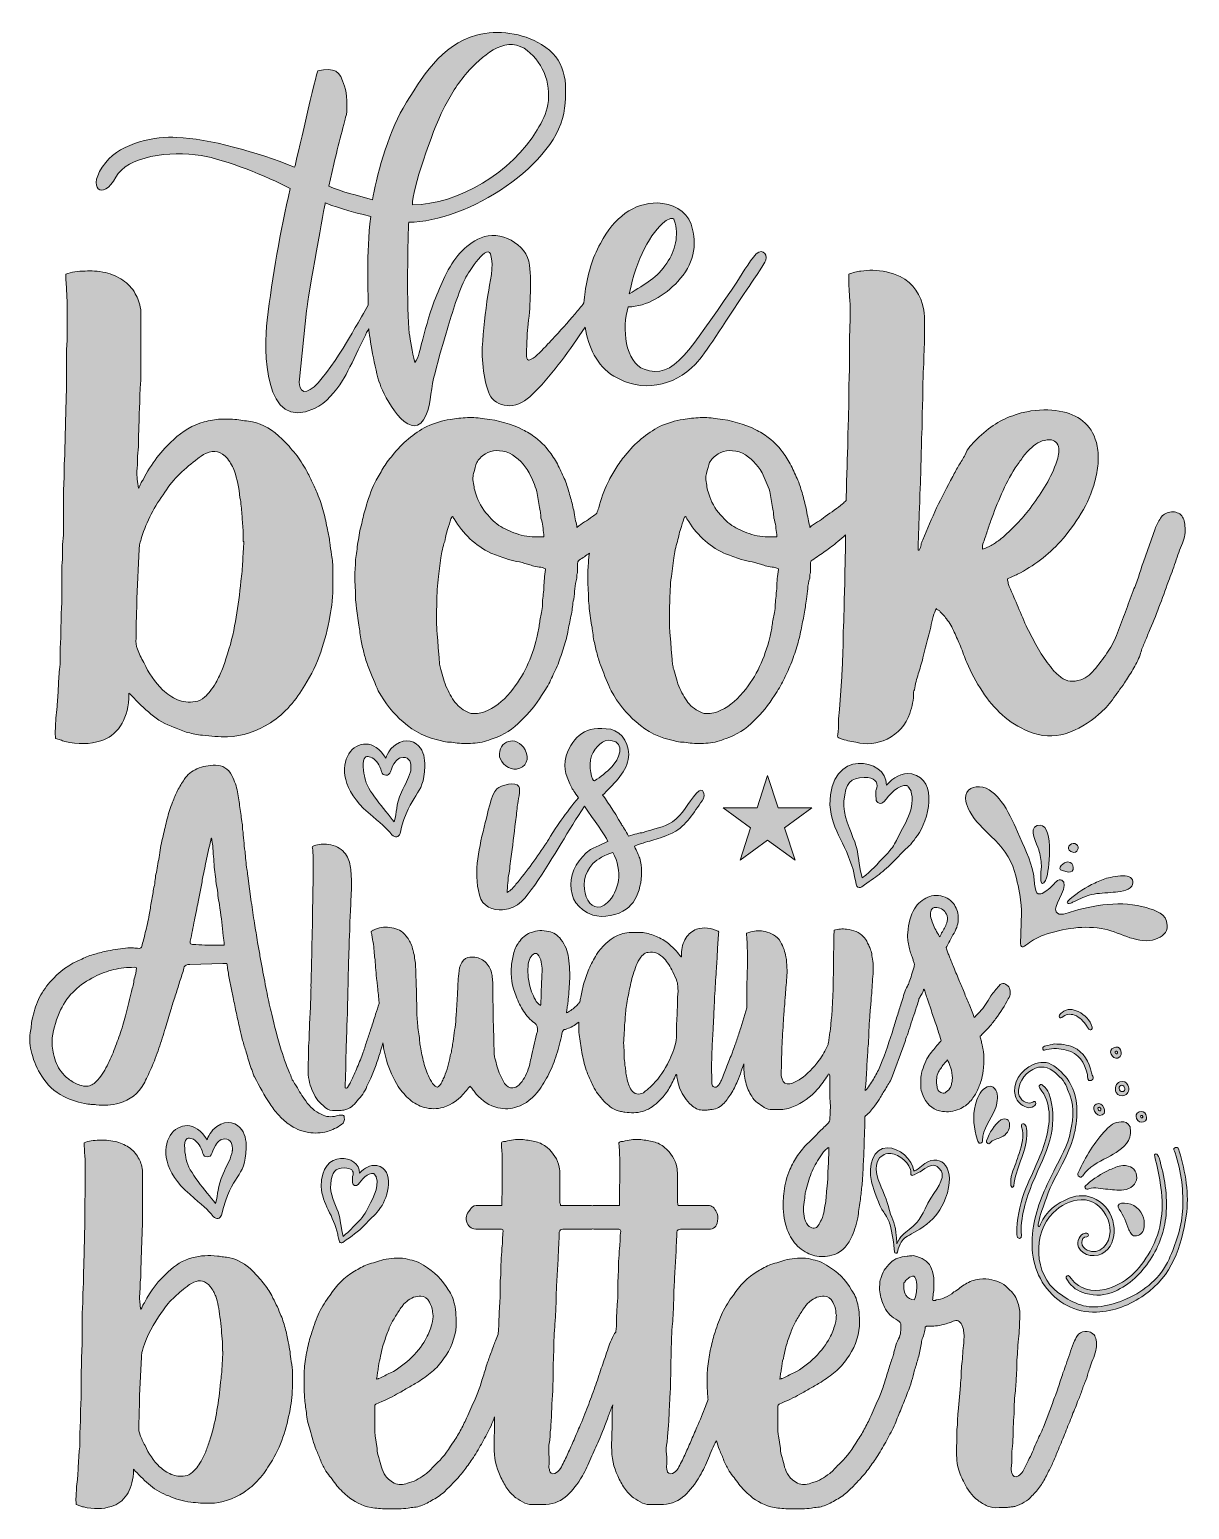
# Model space of a CAD drawing. Header units: inches. Extents: x 0.72 to 5.29, y -5.91 to -0.08.
import ezdxf

# ---------------------------------------------------------------- set-up
doc = ezdxf.new("R2010")
doc.units = ezdxf.units.IN
doc.header["$MEASUREMENT"] = 0
doc.layers.add('Layer 1', color=7, linetype='Continuous')

# ---------------------------------------------------------------- blocks, each defined once
blk = doc.blocks.new('block 2')
at = {"layer": 'Layer 1', "lineweight": 0}
for points, knots in [([(1.7464, -5.2867), (1.7447, -5.274), (1.7423, -5.2612), (1.7392, -5.2484), (1.7359, -5.2308), (1.732, -5.2124), (1.7272, -5.1932), (1.7224, -5.1741), (1.716, -5.1557), (1.708, -5.1381), (1.7032, -5.1253), (1.698, -5.1133), (1.6924, -5.1021), (1.6868, -5.091), (1.6808, -5.079), (1.6744, -5.0662), (1.6648, -5.0486), (1.6536, -5.0318), (1.6409, -5.0158), (1.6281, -4.9999), (1.6145, -4.9847), (1.6001, -4.9703), (1.5713, -4.9415), (1.541, -4.924), (1.509, -4.9175), (1.501, -4.916), (1.493, -4.9148), (1.485, -4.914), (1.477, -4.9132), (1.469, -4.912), (1.4611, -4.9104), (1.4435, -4.9088), (1.4267, -4.9084), (1.4107, -4.9091), (1.3947, -4.91), (1.3779, -4.9127), (1.3604, -4.9175), (1.3252, -4.9271), (1.294, -4.9455), (1.2669, -4.9727), (1.2301, -5.0047), (1.1989, -5.0454), (1.1734, -5.095), (1.1701, -5.0982), (1.1678, -5.1021), (1.1662, -5.1069), (1.1646, -5.1117), (1.1622, -5.1165), (1.159, -5.1213), (1.1574, -5.1117), (1.1562, -5.1026), (1.1554, -5.0938), (1.1546, -5.085), (1.1542, -5.0766), (1.1542, -5.0686), (1.1558, -5.0558), (1.1566, -5.0434), (1.1566, -5.0314), (1.1566, -5.0194), (1.1574, -5.0071), (1.159, -4.9943), (1.159, -4.9767), (1.1594, -4.9587), (1.1602, -4.9403), (1.161, -4.922), (1.1614, -4.904), (1.1614, -4.8864), (1.163, -4.8704), (1.1638, -4.8548), (1.1638, -4.8396), (1.1638, -4.8245), (1.1646, -4.8089), (1.1662, -4.7929), (1.1662, -4.7929), (1.1662, -4.6658), (1.1662, -4.6658), (1.1662, -4.6658), (1.1662, -4.6586), (1.1662, -4.6586), (1.1662, -4.6586), (1.1662, -4.5723), (1.1662, -4.5723), (1.163, -4.5531), (1.1574, -4.5372), (1.1494, -4.5244), (1.1398, -4.5068), (1.127, -4.4928), (1.111, -4.4824), (1.095, -4.472), (1.0775, -4.4644), (1.0583, -4.4596), (1.0343, -4.4548), (1.0135, -4.4533), (0.996, -4.4548), (0.9736, -4.4548), (0.9536, -4.4581), (0.936, -4.4644), (0.936, -4.4644), (0.936, -4.4764), (0.936, -4.4764), (0.9376, -4.494), (0.9388, -4.512), (0.9396, -4.5304), (0.9404, -4.5487), (0.9408, -4.5675), (0.9408, -4.5867), (0.9408, -4.6043), (0.9408, -4.6227), (0.9408, -4.6418), (0.9408, -4.661), (0.94, -4.6802), (0.9384, -4.6994), (0.9384, -4.7298), (0.9384, -4.7601), (0.9384, -4.7905), (0.9384, -4.8209), (0.9376, -4.8512), (0.936, -4.8816), (0.936, -4.904), (0.9356, -4.9263), (0.9348, -4.9487), (0.934, -4.9711), (0.9336, -4.9935), (0.9336, -5.0158), (0.932, -5.035), (0.9312, -5.0538), (0.9312, -5.0722), (0.9312, -5.0906), (0.9304, -5.1093), (0.9288, -5.1285), (0.9288, -5.1285), (0.9288, -5.2436), (0.9288, -5.2436), (0.9288, -5.2436), (0.9288, -5.2652), (0.9288, -5.2652), (0.9272, -5.278), (0.9264, -5.2903), (0.9264, -5.3023), (0.9264, -5.3143), (0.9264, -5.3267), (0.9264, -5.3395), (0.9248, -5.3523), (0.924, -5.3655), (0.924, -5.379), (0.924, -5.3926), (0.924, -5.4058), (0.924, -5.4186), (0.924, -5.4186), (0.924, -5.4761), (0.924, -5.4761), (0.9224, -5.4985), (0.9216, -5.5205), (0.9216, -5.5421), (0.9216, -5.5636), (0.9208, -5.5856), (0.9192, -5.608), (0.9192, -5.6208), (0.9192, -5.6328), (0.9192, -5.644), (0.9192, -5.6552), (0.9184, -5.6664), (0.9168, -5.6775), (0.9152, -5.6967), (0.914, -5.7159), (0.9132, -5.7351), (0.9124, -5.7542), (0.9112, -5.7726), (0.9097, -5.7902), (0.908, -5.803), (0.9068, -5.815), (0.9061, -5.8262), (0.9052, -5.8374), (0.9049, -5.8486), (0.9049, -5.8597), (0.9032, -5.8645), (0.9028, -5.8693), (0.9037, -5.8741), (0.9044, -5.8789), (0.9049, -5.8837), (0.9049, -5.8885), (0.9097, -5.8901), (0.9144, -5.8917), (0.9192, -5.8933), (0.924, -5.8949), (0.9288, -5.8965), (0.9336, -5.8981), (0.9736, -5.9077), (1.0103, -5.9069), (1.0439, -5.8957), (1.0679, -5.8893), (1.0878, -5.8741), (1.1038, -5.8501), (1.1182, -5.8294), (1.127, -5.8014), (1.1302, -5.7662), (1.1302, -5.7662), (1.1302, -5.7495), (1.1302, -5.7495), (1.1302, -5.7495), (1.1326, -5.7518), (1.1326, -5.7518), (1.1326, -5.7518), (1.1374, -5.7566), (1.1374, -5.7566), (1.1566, -5.7774), (1.1766, -5.7966), (1.1973, -5.8142), (1.2181, -5.8318), (1.2421, -5.8453), (1.2693, -5.8549), (1.2837, -5.8613), (1.2976, -5.8665), (1.3112, -5.8705), (1.3248, -5.8745), (1.3396, -5.8773), (1.3556, -5.8789), (1.3684, -5.8805), (1.3811, -5.8817), (1.3939, -5.8825), (1.4067, -5.8833), (1.4195, -5.8837), (1.4323, -5.8837), (1.4786, -5.8821), (1.5226, -5.8677), (1.5642, -5.8405), (1.5865, -5.8262), (1.6065, -5.809), (1.6241, -5.789), (1.6417, -5.769), (1.6568, -5.7479), (1.6696, -5.7255), (1.6904, -5.6935), (1.7068, -5.6595), (1.7188, -5.6236), (1.7308, -5.5876), (1.7399, -5.5513), (1.7464, -5.5145), (1.7527, -5.4842), (1.7559, -5.4514), (1.7559, -5.4162), (1.7559, -5.4002), (1.7559, -5.385), (1.7559, -5.3707), (1.7559, -5.3563), (1.7543, -5.3411), (1.7512, -5.3251), (1.7495, -5.3123), (1.7479, -5.2996), (1.7464, -5.2867)], [0, 0, 0, 0, 1, 1, 1, 2, 2, 2, 3, 3, 3, 4, 4, 4, 5, 5, 5, 6, 6, 6, 7, 7, 7, 8, 8, 8, 9, 9, 9, 10, 10, 10, 11, 11, 11, 12, 12, 12, 13, 13, 13, 14, 14, 14, 15, 15, 15, 16, 16, 16, 17, 17, 17, 18, 18, 18, 19, 19, 19, 20, 20, 20, 21, 21, 21, 22, 22, 22, 23, 23, 23, 24, 24, 24, 25, 25, 25, 26, 26, 26, 27, 27, 27, 28, 28, 28, 29, 29, 29, 30, 30, 30, 31, 31, 31, 32, 32, 32, 33, 33, 33, 34, 34, 34, 35, 35, 35, 36, 36, 36, 37, 37, 37, 38, 38, 38, 39, 39, 39, 40, 40, 40, 41, 41, 41, 42, 42, 42, 43, 43, 43, 44, 44, 44, 45, 45, 45, 46, 46, 46, 47, 47, 47, 48, 48, 48, 49, 49, 49, 50, 50, 50, 51, 51, 51, 52, 52, 52, 53, 53, 53, 54, 54, 54, 55, 55, 55, 56, 56, 56, 57, 57, 57, 58, 58, 58, 59, 59, 59, 60, 60, 60, 61, 61, 61, 62, 62, 62, 63, 63, 63, 64, 64, 64, 65, 65, 65, 66, 66, 66, 67, 67, 67, 68, 68, 68, 69, 69, 69, 70, 70, 70, 71, 71, 71, 72, 72, 72, 73, 73, 73, 74, 74, 74, 75, 75, 75, 76, 76, 76, 77, 77, 77, 78, 78, 78, 79, 79, 79, 80, 80, 80, 81, 81, 81, 82, 82, 82, 83, 83, 83, 83]), ([(1.479, -5.3455), (1.4782, -5.3655), (1.4762, -5.3859), (1.473, -5.4066), (1.4698, -5.445), (1.465, -5.4818), (1.4587, -5.5169), (1.4539, -5.5521), (1.4451, -5.5897), (1.4323, -5.6296), (1.4275, -5.6456), (1.4223, -5.6607), (1.4167, -5.6751), (1.4111, -5.6895), (1.4043, -5.7039), (1.3963, -5.7183), (1.3851, -5.7375), (1.3739, -5.7518), (1.3628, -5.7614), (1.3532, -5.7695), (1.3436, -5.7742), (1.334, -5.7758), (1.3132, -5.779), (1.2948, -5.777), (1.2789, -5.7698), (1.2629, -5.7626), (1.2477, -5.7527), (1.2333, -5.7399), (1.2093, -5.7159), (1.1902, -5.6879), (1.1758, -5.656), (1.1678, -5.6416), (1.1614, -5.628), (1.1566, -5.6152), (1.1518, -5.604), (1.1502, -5.5928), (1.1518, -5.5816), (1.1518, -5.5609), (1.1522, -5.5405), (1.153, -5.5205), (1.1538, -5.5005), (1.1542, -5.4801), (1.1542, -5.4594), (1.1542, -5.4594), (1.1614, -5.3083), (1.1614, -5.3083), (1.1614, -5.302), (1.1622, -5.296), (1.1638, -5.2903), (1.1654, -5.2848), (1.167, -5.2788), (1.1686, -5.2724), (1.1845, -5.2228), (1.2085, -5.1765), (1.2405, -5.1333), (1.2533, -5.1126), (1.2684, -5.0938), (1.286, -5.077), (1.3036, -5.0602), (1.322, -5.0446), (1.3412, -5.0302), (1.346, -5.0254), (1.3548, -5.0198), (1.3676, -5.0134), (1.3915, -5.0023), (1.4131, -5.0079), (1.4323, -5.0302), (1.4419, -5.043), (1.4491, -5.0558), (1.4539, -5.0686), (1.4619, -5.0925), (1.4674, -5.1197), (1.4707, -5.1501), (1.4738, -5.1677), (1.4758, -5.1845), (1.4766, -5.2004), (1.4774, -5.2164), (1.4786, -5.2324), (1.4802, -5.2484), (1.4802, -5.2484), (1.4802, -5.2843), (1.4802, -5.2843), (1.4802, -5.2843), (1.4826, -5.2843), (1.4826, -5.2843), (1.481, -5.3051), (1.4798, -5.3255), (1.479, -5.3455)], [0, 0, 0, 0, 1, 1, 1, 2, 2, 2, 3, 3, 3, 4, 4, 4, 5, 5, 5, 6, 6, 6, 7, 7, 7, 8, 8, 8, 9, 9, 9, 10, 10, 10, 11, 11, 11, 12, 12, 12, 13, 13, 13, 14, 14, 14, 15, 15, 15, 16, 16, 16, 17, 17, 17, 18, 18, 18, 19, 19, 19, 20, 20, 20, 21, 21, 21, 22, 22, 22, 23, 23, 23, 24, 24, 24, 25, 25, 25, 26, 26, 26, 27, 27, 27, 28, 28, 28, 29, 29, 29, 29])]:
    blk.add_open_spline(points, degree=3, knots=knots, dxfattribs=at)
blk = doc.blocks.new('block 3')
at = {"layer": 'Layer 1', "lineweight": 0}
for points, knots in [([(4.9013, -5.2124), (4.8965, -5.2092), (4.8877, -5.2076), (4.8749, -5.2076), (4.8621, -5.2076), (4.8517, -5.214), (4.8437, -5.2268), (4.8405, -5.2316), (4.8357, -5.2404), (4.8293, -5.2532), (4.8245, -5.2676), (4.8197, -5.2816), (4.8149, -5.2951), (4.8102, -5.3087), (4.8053, -5.3227), (4.8006, -5.3371), (4.7989, -5.3435), (4.7949, -5.3547), (4.7886, -5.3707), (4.7853, -5.3802), (4.7822, -5.3898), (4.779, -5.3994), (4.7758, -5.409), (4.7726, -5.4186), (4.7694, -5.4282), (4.7662, -5.4394), (4.7626, -5.4498), (4.7586, -5.4594), (4.7546, -5.469), (4.751, -5.4794), (4.7478, -5.4905), (4.7478, -5.4905), (4.7118, -5.584), (4.7118, -5.584), (4.7071, -5.5952), (4.7023, -5.6056), (4.6975, -5.6152), (4.6927, -5.6248), (4.6879, -5.6352), (4.6831, -5.6464), (4.6735, -5.6703), (4.6631, -5.6935), (4.6519, -5.7159), (4.6519, -5.7159), (4.6303, -5.759), (4.6303, -5.759), (4.6255, -5.7654), (4.6199, -5.771), (4.6136, -5.7758), (4.5992, -5.7838), (4.5904, -5.7798), (4.5872, -5.7638), (4.5856, -5.7606), (4.5848, -5.7551), (4.5848, -5.747), (4.5864, -5.7311), (4.5872, -5.7159), (4.5872, -5.7015), (4.5872, -5.6871), (4.588, -5.6727), (4.5896, -5.6583), (4.5912, -5.6408), (4.592, -5.624), (4.592, -5.608), (4.592, -5.592), (4.5928, -5.5753), (4.5944, -5.5576), (4.596, -5.5401), (4.5968, -5.5233), (4.5968, -5.5073), (4.5968, -5.4913), (4.5976, -5.4754), (4.5992, -5.4594), (4.6007, -5.4466), (4.602, -5.4346), (4.6028, -5.4234), (4.6036, -5.4122), (4.604, -5.401), (4.604, -5.3898), (4.6055, -5.3802), (4.6064, -5.3707), (4.6064, -5.3611), (4.6064, -5.3515), (4.6064, -5.3419), (4.6064, -5.3323), (4.6079, -5.3163), (4.6091, -5.3007), (4.61, -5.2855), (4.6107, -5.2704), (4.612, -5.254), (4.6136, -5.2364), (4.6151, -5.222), (4.6163, -5.2072), (4.6172, -5.192), (4.6179, -5.1769), (4.6183, -5.1613), (4.6183, -5.1453), (4.6199, -5.1293), (4.6175, -5.1126), (4.6112, -5.095), (4.6079, -5.0838), (4.604, -5.0746), (4.5992, -5.0674), (4.5944, -5.0602), (4.588, -5.0526), (4.58, -5.0446), (4.5592, -5.0222), (4.5352, -5.0086), (4.5081, -5.0039), (4.4937, -4.999), (4.4777, -4.9983), (4.4601, -5.0015), (4.4377, -5.0047), (4.4194, -5.011), (4.405, -5.0206), (4.397, -5.0254), (4.3894, -5.0306), (4.3822, -5.0362), (4.375, -5.0418), (4.3674, -5.047), (4.3594, -5.0518), (4.3355, -5.071), (4.3123, -5.0814), (4.2899, -5.083), (4.2851, -5.0862), (4.2803, -5.0862), (4.2755, -5.083), (4.2755, -5.0798), (4.2759, -5.0762), (4.2767, -5.0722), (4.2775, -5.0682), (4.2779, -5.0638), (4.2779, -5.059), (4.2795, -5.051), (4.2803, -5.0426), (4.2803, -5.0338), (4.2803, -5.0251), (4.2803, -5.0167), (4.2803, -5.0086), (4.2803, -4.9911), (4.2771, -4.9751), (4.2707, -4.9607), (4.2627, -4.9367), (4.2435, -4.9208), (4.2132, -4.9127), (4.2068, -4.9096), (4.2004, -4.9084), (4.194, -4.9091), (4.1876, -4.91), (4.1812, -4.9104), (4.1748, -4.9104), (4.162, -4.912), (4.15, -4.9148), (4.1389, -4.9187), (4.1277, -4.9227), (4.1181, -4.9287), (4.1101, -4.9367), (4.0894, -4.9559), (4.0765, -4.9767), (4.0717, -4.999), (4.0686, -5.0055), (4.0669, -5.0167), (4.0669, -5.0326), (4.0654, -5.039), (4.0662, -5.0478), (4.0693, -5.059), (4.0726, -5.0782), (4.0782, -5.0958), (4.0861, -5.1117), (4.0973, -5.1341), (4.1149, -5.1517), (4.1389, -5.1645), (4.1468, -5.1693), (4.1509, -5.1749), (4.1509, -5.1813), (4.1509, -5.1908), (4.1504, -5.2004), (4.1497, -5.21), (4.1488, -5.2196), (4.1461, -5.2284), (4.1413, -5.2364), (4.1349, -5.2492), (4.1309, -5.2596), (4.1293, -5.2676), (4.1277, -5.274), (4.1261, -5.28), (4.1245, -5.2855), (4.1231, -5.2903), (4.1218, -5.2961), (4.1204, -5.3026), (4.119, -5.3065), (4.1175, -5.3106), (4.1161, -5.3143), (4.1105, -5.3295), (4.1053, -5.3459), (4.1005, -5.3635), (4.0941, -5.3826), (4.0881, -5.4014), (4.0826, -5.4198), (4.0769, -5.4382), (4.0702, -5.4562), (4.0622, -5.4737), (4.0558, -5.4866), (4.0502, -5.4989), (4.0454, -5.5109), (4.0406, -5.5229), (4.035, -5.5353), (4.0286, -5.5481), (4.0206, -5.5657), (4.0122, -5.5825), (4.0034, -5.5984), (3.9946, -5.6144), (3.9846, -5.6304), (3.9735, -5.6464), (3.9527, -5.6815), (3.9303, -5.7095), (3.9063, -5.7303), (3.8999, -5.7367), (3.894, -5.7431), (3.8884, -5.7495), (3.8827, -5.7559), (3.8768, -5.7614), (3.8704, -5.7662), (3.8592, -5.7742), (3.8484, -5.7814), (3.838, -5.7878), (3.8276, -5.7942), (3.816, -5.799), (3.8033, -5.8022), (3.7841, -5.8102), (3.7665, -5.8118), (3.7505, -5.807), (3.7313, -5.799), (3.7177, -5.7886), (3.7098, -5.7758), (3.7017, -5.7647), (3.6962, -5.753), (3.693, -5.741), (3.6898, -5.7291), (3.6866, -5.7167), (3.6834, -5.7039), (3.6786, -5.6927), (3.6762, -5.6807), (3.6762, -5.6679), (3.6762, -5.6679), (3.669, -5.6176), (3.669, -5.6176), (3.6674, -5.6112), (3.6666, -5.6048), (3.6666, -5.5984), (3.6666, -5.592), (3.6666, -5.5848), (3.6666, -5.5768), (3.6666, -5.5768), (3.6666, -5.5001), (3.6666, -5.5001), (3.6666, -5.4985), (3.6682, -5.4961), (3.6714, -5.4929), (3.7034, -5.4801), (3.7305, -5.4674), (3.7529, -5.4546), (3.7673, -5.4466), (3.7813, -5.4386), (3.7949, -5.4306), (3.8084, -5.4226), (3.8224, -5.4146), (3.8368, -5.4066), (3.856, -5.3938), (3.8744, -5.3802), (3.892, -5.3659), (3.9095, -5.3515), (3.9247, -5.3347), (3.9375, -5.3155), (3.9663, -5.2772), (3.9831, -5.234), (3.9879, -5.186), (3.9879, -5.1717), (3.9875, -5.1573), (3.9867, -5.1429), (3.9858, -5.1285), (3.9839, -5.1141), (3.9807, -5.0997), (3.9759, -5.0774), (3.9679, -5.059), (3.9567, -5.0446), (3.9343, -5.0047), (3.9016, -4.9719), (3.8584, -4.9463), (3.8456, -4.9383), (3.8336, -4.9327), (3.8224, -4.9295), (3.8112, -4.9263), (3.7992, -4.9232), (3.7865, -4.9199), (3.7721, -4.9184), (3.7577, -4.918), (3.7433, -4.9187), (3.7289, -4.9196), (3.7153, -4.9216), (3.7026, -4.9247), (3.6914, -4.928), (3.6806, -4.9311), (3.6702, -4.9343), (3.6598, -4.9375), (3.649, -4.9407), (3.6378, -4.9439), (3.6298, -4.9471), (3.6214, -4.9511), (3.6127, -4.9559), (3.6039, -4.9607), (3.5955, -4.9655), (3.5875, -4.9703), (3.5475, -4.9943), (3.5156, -5.0254), (3.4916, -5.0638), (3.474, -5.0862), (3.4596, -5.1093), (3.4484, -5.1333), (3.4373, -5.1573), (3.4277, -5.1829), (3.4197, -5.21), (3.4133, -5.2276), (3.4077, -5.2484), (3.4029, -5.2724), (3.3997, -5.2852), (3.3973, -5.2972), (3.3957, -5.3083), (3.3941, -5.3195), (3.3925, -5.3315), (3.3909, -5.3443), (3.3893, -5.3555), (3.3885, -5.3663), (3.3885, -5.3766), (3.3885, -5.3871), (3.3885, -5.3978), (3.3885, -5.409), (3.3885, -5.4298), (3.3893, -5.4498), (3.3909, -5.469), (3.3911, -5.4708), (3.3914, -5.4726), (3.3916, -5.4744), (3.3881, -5.4838), (3.3849, -5.493), (3.3813, -5.5025), (3.3717, -5.5281), (3.3605, -5.5553), (3.3478, -5.584), (3.3397, -5.6032), (3.3318, -5.622), (3.3238, -5.6404), (3.3158, -5.6588), (3.3078, -5.6767), (3.2998, -5.6943), (3.2918, -5.7119), (3.283, -5.7295), (3.2734, -5.747), (3.267, -5.7551), (3.2598, -5.7614), (3.2519, -5.7662), (3.239, -5.7695), (3.2319, -5.7654), (3.2303, -5.7542), (3.2303, -5.7511), (3.2299, -5.7487), (3.2291, -5.747), (3.2283, -5.7455), (3.2279, -5.7431), (3.2279, -5.7399), (3.2295, -5.7223), (3.2295, -5.7059), (3.2279, -5.6907), (3.2263, -5.6755), (3.2271, -5.6592), (3.2303, -5.6416), (3.2319, -5.6336), (3.2327, -5.6252), (3.2327, -5.6164), (3.2327, -5.6076), (3.2335, -5.5984), (3.2351, -5.5888), (3.2367, -5.5665), (3.2378, -5.5441), (3.2387, -5.5217), (3.2395, -5.4993), (3.2407, -5.477), (3.2423, -5.4546), (3.2438, -5.4274), (3.2447, -5.3998), (3.2447, -5.3719), (3.2447, -5.3439), (3.2455, -5.3163), (3.2471, -5.2891), (3.2471, -5.2891), (3.2471, -5.282), (3.2471, -5.282), (3.2471, -5.2644), (3.2474, -5.2468), (3.2483, -5.2292), (3.249, -5.2116), (3.2503, -5.1941), (3.2519, -5.1765), (3.2534, -5.1557), (3.2546, -5.1353), (3.2554, -5.1153), (3.2562, -5.0954), (3.2567, -5.075), (3.2567, -5.0542), (3.2582, -5.027), (3.2598, -4.999), (3.2614, -4.9703), (3.263, -4.9415), (3.2646, -4.9136), (3.2662, -4.8864), (3.2662, -4.8736), (3.2666, -4.862), (3.2674, -4.8516), (3.2682, -4.8412), (3.2686, -4.8297), (3.2686, -4.8169), (3.2702, -4.8089), (3.275, -4.8049), (3.283, -4.8049), (3.283, -4.8049), (3.3933, -4.8049), (3.3933, -4.8049), (3.4141, -4.8049), (3.426, -4.7945), (3.4293, -4.7737), (3.4324, -4.7593), (3.4301, -4.7457), (3.4221, -4.7329), (3.4141, -4.717), (3.4021, -4.7098), (3.3861, -4.7114), (3.3861, -4.7114), (3.2878, -4.7114), (3.2878, -4.7114), (3.2878, -4.7114), (3.2734, -4.7114), (3.2734, -4.7114), (3.2734, -4.7082), (3.273, -4.7058), (3.2722, -4.7042), (3.2714, -4.7026), (3.271, -4.7002), (3.271, -4.697), (3.271, -4.697), (3.271, -4.6179), (3.271, -4.6179), (3.271, -4.6083), (3.271, -4.5987), (3.271, -4.5891), (3.271, -4.5795), (3.2702, -4.5699), (3.2686, -4.5603), (3.2622, -4.53), (3.2462, -4.5044), (3.2207, -4.4836), (3.2079, -4.4724), (3.1935, -4.4648), (3.1775, -4.4608), (3.1615, -4.4569), (3.1448, -4.4541), (3.1272, -4.4524), (3.116, -4.4509), (3.1056, -4.4509), (3.096, -4.4524), (3.0864, -4.4541), (3.076, -4.4557), (3.0649, -4.4572), (3.0601, -4.4588), (3.0557, -4.4596), (3.0517, -4.4596), (3.0477, -4.4596), (3.0441, -4.4612), (3.0409, -4.4644), (3.0441, -4.506), (3.0453, -4.5471), (3.0445, -4.5879), (3.0437, -4.6286), (3.0433, -4.6698), (3.0433, -4.7114), (3.0433, -4.7114), (3.0289, -4.7114), (3.0289, -4.7114), (3.0289, -4.7114), (2.9498, -4.7114), (2.9498, -4.7114), (2.9451, -4.7107), (2.9407, -4.7112), (2.9366, -4.7126), (2.9325, -4.7115), (2.9282, -4.7109), (2.9234, -4.7114), (2.9234, -4.7114), (2.8252, -4.7114), (2.8252, -4.7114), (2.8252, -4.7114), (2.8108, -4.7114), (2.8108, -4.7114), (2.8108, -4.7082), (2.8104, -4.7058), (2.8096, -4.7042), (2.8087, -4.7026), (2.8084, -4.7002), (2.8084, -4.697), (2.8084, -4.697), (2.8084, -4.6179), (2.8084, -4.6179), (2.8084, -4.6083), (2.8084, -4.5987), (2.8084, -4.5891), (2.8084, -4.5795), (2.8076, -4.5699), (2.806, -4.5603), (2.7996, -4.53), (2.7836, -4.5044), (2.758, -4.4836), (2.7452, -4.4724), (2.7308, -4.4648), (2.7149, -4.4608), (2.6989, -4.4569), (2.6821, -4.4541), (2.6645, -4.4524), (2.6533, -4.4509), (2.6429, -4.4509), (2.6334, -4.4524), (2.6238, -4.4541), (2.6134, -4.4557), (2.6022, -4.4572), (2.5974, -4.4588), (2.593, -4.4596), (2.589, -4.4596), (2.585, -4.4596), (2.5814, -4.4612), (2.5782, -4.4644), (2.5814, -4.506), (2.5826, -4.5471), (2.5818, -4.5879), (2.581, -4.6286), (2.5806, -4.6698), (2.5806, -4.7114), (2.5806, -4.7114), (2.5662, -4.7114), (2.5662, -4.7114), (2.5662, -4.7114), (2.4871, -4.7114), (2.4871, -4.7114), (2.476, -4.7098), (2.4664, -4.7138), (2.4584, -4.7234), (2.4568, -4.725), (2.4559, -4.7262), (2.4559, -4.727), (2.4559, -4.7278), (2.4552, -4.729), (2.4536, -4.7305), (2.4392, -4.7449), (2.436, -4.7617), (2.444, -4.7809), (2.4504, -4.7969), (2.464, -4.8049), (2.4847, -4.8049), (2.4847, -4.8049), (2.5686, -4.8049), (2.5686, -4.8049), (2.5686, -4.8049), (2.5782, -4.8049), (2.5782, -4.8049), (2.583, -4.8049), (2.5854, -4.8073), (2.5854, -4.812), (2.5838, -4.8233), (2.583, -4.8345), (2.583, -4.8456), (2.583, -4.8568), (2.5822, -4.868), (2.5806, -4.8792), (2.579, -4.8968), (2.5778, -4.9144), (2.577, -4.9319), (2.5762, -4.9495), (2.5758, -4.9671), (2.5758, -4.9847), (2.5742, -5.0007), (2.5734, -5.0162), (2.5734, -5.0314), (2.5734, -5.0466), (2.5734, -5.0622), (2.5734, -5.0782), (2.5718, -5.0958), (2.5706, -5.1141), (2.5698, -5.1333), (2.569, -5.1525), (2.5686, -5.1709), (2.5686, -5.1885), (2.567, -5.1965), (2.5662, -5.2044), (2.5662, -5.2124), (2.5662, -5.2143), (2.5662, -5.2161), (2.5662, -5.218), (2.558, -5.2362), (2.5514, -5.2522), (2.5471, -5.2652), (2.5407, -5.2828), (2.5347, -5.2991), (2.5291, -5.3143), (2.5235, -5.3295), (2.5183, -5.3459), (2.5135, -5.3635), (2.5071, -5.3826), (2.5011, -5.4014), (2.4955, -5.4198), (2.4899, -5.4382), (2.4831, -5.4562), (2.4752, -5.4737), (2.4688, -5.4866), (2.4632, -5.4989), (2.4584, -5.5109), (2.4536, -5.5229), (2.448, -5.5353), (2.4416, -5.5481), (2.4336, -5.5657), (2.4252, -5.5825), (2.4164, -5.5984), (2.4076, -5.6144), (2.3976, -5.6304), (2.3865, -5.6464), (2.3657, -5.6815), (2.3433, -5.7095), (2.3193, -5.7303), (2.3129, -5.7367), (2.3069, -5.7431), (2.3014, -5.7495), (2.2957, -5.7559), (2.2897, -5.7614), (2.2834, -5.7662), (2.2722, -5.7742), (2.2614, -5.7814), (2.251, -5.7878), (2.2406, -5.7942), (2.229, -5.799), (2.2162, -5.8022), (2.1971, -5.8102), (2.1795, -5.8118), (2.1635, -5.807), (2.1443, -5.799), (2.1307, -5.7886), (2.1227, -5.7758), (2.1147, -5.7647), (2.1091, -5.753), (2.106, -5.741), (2.1027, -5.7291), (2.0996, -5.7167), (2.0964, -5.7039), (2.0916, -5.6927), (2.0892, -5.6807), (2.0892, -5.6679), (2.0892, -5.6679), (2.082, -5.6176), (2.082, -5.6176), (2.0804, -5.6112), (2.0796, -5.6048), (2.0796, -5.5984), (2.0796, -5.592), (2.0796, -5.5848), (2.0796, -5.5768), (2.0796, -5.5768), (2.0796, -5.5001), (2.0796, -5.5001), (2.0796, -5.4985), (2.0812, -5.4961), (2.0844, -5.4929), (2.1163, -5.4801), (2.1435, -5.4674), (2.1659, -5.4546), (2.1803, -5.4466), (2.1943, -5.4386), (2.2078, -5.4306), (2.2214, -5.4226), (2.2354, -5.4146), (2.2498, -5.4066), (2.269, -5.3938), (2.2873, -5.3802), (2.3049, -5.3659), (2.3225, -5.3515), (2.3377, -5.3347), (2.3505, -5.3155), (2.3793, -5.2772), (2.396, -5.234), (2.4008, -5.186), (2.4008, -5.1717), (2.4004, -5.1573), (2.3996, -5.1429), (2.3988, -5.1285), (2.3968, -5.1141), (2.3937, -5.0997), (2.3889, -5.0774), (2.3808, -5.059), (2.3697, -5.0446), (2.3473, -5.0047), (2.3145, -4.9719), (2.2714, -4.9463), (2.2586, -4.9383), (2.2466, -4.9327), (2.2354, -4.9295), (2.2242, -4.9263), (2.2122, -4.9232), (2.1995, -4.9199), (2.1851, -4.9184), (2.1707, -4.918), (2.1563, -4.9187), (2.1419, -4.9196), (2.1283, -4.9216), (2.1155, -4.9247), (2.1044, -4.928), (2.0936, -4.9311), (2.0832, -4.9343), (2.0728, -4.9375), (2.062, -4.9407), (2.0508, -4.9439), (2.0428, -4.9471), (2.0344, -4.9511), (2.0256, -4.9559), (2.0168, -4.9607), (2.0084, -4.9655), (2.0005, -4.9703), (1.9605, -4.9943), (1.9285, -5.0254), (1.9046, -5.0638), (1.887, -5.0862), (1.8726, -5.1093), (1.8614, -5.1333), (1.8503, -5.1573), (1.8407, -5.1829), (1.8327, -5.21), (1.8263, -5.2276), (1.8207, -5.2484), (1.8159, -5.2724), (1.8127, -5.2852), (1.8103, -5.2972), (1.8087, -5.3083), (1.8071, -5.3195), (1.8055, -5.3315), (1.8039, -5.3443), (1.8023, -5.3555), (1.8015, -5.3663), (1.8015, -5.3766), (1.8015, -5.3871), (1.8015, -5.3978), (1.8015, -5.409), (1.8015, -5.4298), (1.8023, -5.4498), (1.8039, -5.469), (1.8055, -5.4881), (1.8079, -5.5073), (1.8111, -5.5265), (1.8127, -5.5489), (1.8175, -5.572), (1.8255, -5.596), (1.8287, -5.6088), (1.8323, -5.6216), (1.8362, -5.6344), (1.8403, -5.6472), (1.8446, -5.66), (1.8494, -5.6727), (1.8558, -5.6871), (1.8618, -5.7015), (1.8674, -5.7159), (1.873, -5.7303), (1.8798, -5.7439), (1.8878, -5.7566), (1.9006, -5.7742), (1.9133, -5.7914), (1.9262, -5.8082), (1.9389, -5.825), (1.9541, -5.8405), (1.9717, -5.8549), (1.9973, -5.8773), (2.0284, -5.8925), (2.0652, -5.9005), (2.0748, -5.9021), (2.0848, -5.9033), (2.0952, -5.9041), (2.1055, -5.9049), (2.1163, -5.9053), (2.1275, -5.9053), (2.1275, -5.9053), (2.1395, -5.9053), (2.1395, -5.9053), (2.1523, -5.9053), (2.1643, -5.9053), (2.1755, -5.9053), (2.1866, -5.9053), (2.1986, -5.9044), (2.2114, -5.9029), (2.2194, -5.9013), (2.2278, -5.9001), (2.2366, -5.8993), (2.2454, -5.8985), (2.2538, -5.8965), (2.2618, -5.8933), (2.2698, -5.8901), (2.2778, -5.8865), (2.2858, -5.8825), (2.2937, -5.8785), (2.3017, -5.8741), (2.3097, -5.8693), (2.3273, -5.8597), (2.3429, -5.8486), (2.3565, -5.8358), (2.3701, -5.823), (2.3832, -5.8094), (2.396, -5.795), (2.4104, -5.7806), (2.4232, -5.7659), (2.4344, -5.7506), (2.4456, -5.7355), (2.4568, -5.7199), (2.468, -5.7039), (2.4807, -5.6831), (2.4927, -5.6628), (2.5039, -5.6428), (2.5151, -5.6228), (2.5263, -5.6016), (2.5375, -5.5792), (2.5423, -5.5668), (2.5471, -5.5552), (2.5518, -5.5433), (2.5518, -5.5449), (2.5518, -5.5465), (2.5518, -5.5481), (2.5518, -5.5672), (2.5514, -5.586), (2.5506, -5.6044), (2.5498, -5.6228), (2.5494, -5.6416), (2.5494, -5.6607), (2.5494, -5.7039), (2.5574, -5.7423), (2.5734, -5.7758), (2.5814, -5.7934), (2.5902, -5.8094), (2.5998, -5.8238), (2.6094, -5.8381), (2.6214, -5.851), (2.6358, -5.8621), (2.6469, -5.8701), (2.6585, -5.8769), (2.6705, -5.8825), (2.6825, -5.8881), (2.6949, -5.8901), (2.7077, -5.8885), (2.7077, -5.8885), (2.7532, -5.8885), (2.7532, -5.8885), (2.7884, -5.8853), (2.8163, -5.8733), (2.8371, -5.8525), (2.8579, -5.8334), (2.8779, -5.8078), (2.8971, -5.7758), (2.9098, -5.7535), (2.921, -5.7303), (2.9306, -5.7063), (2.9402, -5.6823), (2.9506, -5.6592), (2.9618, -5.6368), (2.9746, -5.6064), (2.9873, -5.5736), (3.0002, -5.5385), (3.0051, -5.5247), (3.0109, -5.5104), (3.0164, -5.4963), (3.0154, -5.504), (3.0145, -5.5116), (3.0145, -5.5193), (3.0145, -5.5289), (3.0145, -5.5385), (3.0145, -5.5481), (3.0145, -5.5672), (3.0141, -5.586), (3.0133, -5.6044), (3.0125, -5.6228), (3.0121, -5.6416), (3.0121, -5.6607), (3.0121, -5.7039), (3.0201, -5.7423), (3.0361, -5.7758), (3.0441, -5.7934), (3.0529, -5.8094), (3.0625, -5.8238), (3.0721, -5.8381), (3.084, -5.851), (3.0984, -5.8621), (3.1096, -5.8701), (3.1212, -5.8769), (3.1332, -5.8825), (3.1452, -5.8881), (3.1575, -5.8901), (3.1704, -5.8885), (3.1704, -5.8885), (3.2159, -5.8885), (3.2159, -5.8885), (3.251, -5.8853), (3.279, -5.8733), (3.2998, -5.8525), (3.3206, -5.8334), (3.3406, -5.8078), (3.3597, -5.7758), (3.3725, -5.7535), (3.3837, -5.7303), (3.3933, -5.7063), (3.4028, -5.6825), (3.4132, -5.6595), (3.4243, -5.6372), (3.428, -5.6491), (3.432, -5.6609), (3.4365, -5.6727), (3.4428, -5.6871), (3.4488, -5.7015), (3.4544, -5.7159), (3.46, -5.7303), (3.4668, -5.7439), (3.4748, -5.7566), (3.4876, -5.7742), (3.5004, -5.7914), (3.5132, -5.8082), (3.5259, -5.825), (3.5411, -5.8405), (3.5587, -5.8549), (3.5843, -5.8773), (3.6154, -5.8925), (3.6522, -5.9005), (3.6618, -5.9021), (3.6718, -5.9033), (3.6822, -5.9041), (3.6926, -5.9049), (3.7034, -5.9053), (3.7146, -5.9053), (3.7146, -5.9053), (3.7265, -5.9053), (3.7265, -5.9053), (3.7393, -5.9053), (3.7513, -5.9053), (3.7625, -5.9053), (3.7737, -5.9053), (3.7857, -5.9044), (3.7985, -5.9029), (3.8064, -5.9013), (3.8148, -5.9001), (3.8236, -5.8993), (3.8324, -5.8985), (3.8408, -5.8965), (3.8488, -5.8933), (3.8568, -5.8901), (3.8648, -5.8865), (3.8728, -5.8825), (3.8808, -5.8785), (3.8887, -5.8741), (3.8968, -5.8693), (3.9143, -5.8597), (3.9299, -5.8486), (3.9435, -5.8358), (3.9571, -5.823), (3.9703, -5.8094), (3.9831, -5.795), (3.9975, -5.7806), (4.0102, -5.7659), (4.0214, -5.7506), (4.0326, -5.7355), (4.0438, -5.7199), (4.055, -5.7039), (4.0678, -5.6831), (4.0797, -5.6628), (4.091, -5.6428), (4.1021, -5.6228), (4.1133, -5.6016), (4.1245, -5.5792), (4.1325, -5.5585), (4.1405, -5.5385), (4.1485, -5.5193), (4.1565, -5.5001), (4.1645, -5.4801), (4.1725, -5.4594), (4.1852, -5.429), (4.1948, -5.3994), (4.2012, -5.3707), (4.206, -5.3547), (4.2108, -5.3387), (4.2156, -5.3227), (4.2204, -5.3067), (4.2244, -5.29), (4.2276, -5.2724), (4.23, -5.2627), (4.2312, -5.2542), (4.2318, -5.2463), (4.2327, -5.2429), (4.2339, -5.2398), (4.2348, -5.2364), (4.238, -5.2284), (4.2403, -5.2208), (4.242, -5.2136), (4.2435, -5.2064), (4.2452, -5.1989), (4.2468, -5.1908), (4.2468, -5.1908), (4.2515, -5.186), (4.2515, -5.186), (4.2515, -5.186), (4.2803, -5.186), (4.2803, -5.186), (4.2883, -5.186), (4.2987, -5.1845), (4.3115, -5.1813), (4.3274, -5.1781), (4.3427, -5.1733), (4.357, -5.1669), (4.3714, -5.1605), (4.3826, -5.1653), (4.3906, -5.1813), (4.3922, -5.186), (4.3938, -5.1908), (4.3954, -5.1956), (4.397, -5.2004), (4.3978, -5.2052), (4.3978, -5.21), (4.3994, -5.218), (4.3998, -5.2252), (4.399, -5.2316), (4.3982, -5.238), (4.3978, -5.2452), (4.3978, -5.2532), (4.3962, -5.266), (4.395, -5.2795), (4.3942, -5.2939), (4.3934, -5.3083), (4.3922, -5.3219), (4.3906, -5.3347), (4.389, -5.3475), (4.3882, -5.3599), (4.3882, -5.3719), (4.3882, -5.3838), (4.3874, -5.3962), (4.3858, -5.409), (4.3858, -5.4138), (4.3854, -5.4186), (4.3846, -5.4234), (4.3838, -5.4282), (4.3834, -5.4322), (4.3834, -5.4354), (4.3834, -5.4354), (4.3762, -5.5217), (4.3762, -5.5217), (4.3746, -5.5345), (4.3738, -5.5465), (4.3738, -5.5576), (4.3738, -5.5689), (4.373, -5.5808), (4.3714, -5.5936), (4.3714, -5.6064), (4.3714, -5.6184), (4.3714, -5.6296), (4.3714, -5.6408), (4.3706, -5.6528), (4.369, -5.6655), (4.369, -5.6783), (4.3694, -5.6915), (4.3702, -5.7051), (4.371, -5.7187), (4.373, -5.7319), (4.3762, -5.7446), (4.3794, -5.7559), (4.383, -5.7662), (4.387, -5.7758), (4.391, -5.7854), (4.3954, -5.7942), (4.4002, -5.8022), (4.413, -5.831), (4.4305, -5.8541), (4.4529, -5.8717), (4.4657, -5.8813), (4.4785, -5.8889), (4.4913, -5.8945), (4.5041, -5.9001), (4.5192, -5.9021), (4.5368, -5.9005), (4.5368, -5.9005), (4.5704, -5.9005), (4.5704, -5.9005), (4.5752, -5.8989), (4.58, -5.8981), (4.5848, -5.8981), (4.5896, -5.8981), (4.5944, -5.8973), (4.5992, -5.8957), (4.6263, -5.8877), (4.6487, -5.8741), (4.6663, -5.8549), (4.6791, -5.8422), (4.6903, -5.829), (4.6999, -5.8154), (4.7095, -5.8018), (4.7182, -5.7862), (4.7262, -5.7686), (4.7342, -5.7542), (4.7414, -5.7399), (4.7478, -5.7255), (4.7542, -5.7111), (4.7606, -5.6959), (4.767, -5.6799), (4.7766, -5.6576), (4.7858, -5.6352), (4.7946, -5.6128), (4.8033, -5.5904), (4.8125, -5.5681), (4.8221, -5.5457), (4.8253, -5.5345), (4.8293, -5.5241), (4.8341, -5.5145), (4.8389, -5.5049), (4.8429, -5.4945), (4.8461, -5.4833), (4.8525, -5.469), (4.8581, -5.4546), (4.8629, -5.4402), (4.8677, -5.4258), (4.8733, -5.4114), (4.8797, -5.397), (4.8829, -5.3891), (4.8852, -5.3814), (4.8869, -5.3742), (4.8884, -5.3671), (4.8908, -5.3595), (4.8941, -5.3515), (4.8972, -5.3403), (4.9013, -5.3291), (4.906, -5.3179), (4.9108, -5.3067), (4.9148, -5.2948), (4.918, -5.282), (4.9228, -5.2628), (4.922, -5.2452), (4.9156, -5.2292), (4.914, -5.2228), (4.9092, -5.2172), (4.9013, -5.2124)], [0, 0, 0, 0, 1, 1, 1, 2, 2, 2, 3, 3, 3, 4, 4, 4, 5, 5, 5, 6, 6, 6, 7, 7, 7, 8, 8, 8, 9, 9, 9, 10, 10, 10, 11, 11, 11, 12, 12, 12, 13, 13, 13, 14, 14, 14, 15, 15, 15, 16, 16, 16, 17, 17, 17, 18, 18, 18, 19, 19, 19, 20, 20, 20, 21, 21, 21, 22, 22, 22, 23, 23, 23, 24, 24, 24, 25, 25, 25, 26, 26, 26, 27, 27, 27, 28, 28, 28, 29, 29, 29, 30, 30, 30, 31, 31, 31, 32, 32, 32, 33, 33, 33, 34, 34, 34, 35, 35, 35, 36, 36, 36, 37, 37, 37, 38, 38, 38, 39, 39, 39, 40, 40, 40, 41, 41, 41, 42, 42, 42, 43, 43, 43, 44, 44, 44, 45, 45, 45, 46, 46, 46, 47, 47, 47, 48, 48, 48, 49, 49, 49, 50, 50, 50, 51, 51, 51, 52, 52, 52, 53, 53, 53, 54, 54, 54, 55, 55, 55, 56, 56, 56, 57, 57, 57, 58, 58, 58, 59, 59, 59, 60, 60, 60, 61, 61, 61, 62, 62, 62, 63, 63, 63, 64, 64, 64, 65, 65, 65, 66, 66, 66, 67, 67, 67, 68, 68, 68, 69, 69, 69, 70, 70, 70, 71, 71, 71, 72, 72, 72, 73, 73, 73, 74, 74, 74, 75, 75, 75, 76, 76, 76, 77, 77, 77, 78, 78, 78, 79, 79, 79, 80, 80, 80, 81, 81, 81, 82, 82, 82, 83, 83, 83, 84, 84, 84, 85, 85, 85, 86, 86, 86, 87, 87, 87, 88, 88, 88, 89, 89, 89, 90, 90, 90, 91, 91, 91, 92, 92, 92, 93, 93, 93, 94, 94, 94, 95, 95, 95, 96, 96, 96, 97, 97, 97, 98, 98, 98, 99, 99, 99, 100, 100, 100, 101, 101, 101, 102, 102, 102, 103, 103, 103, 104, 104, 104, 105, 105, 105, 106, 106, 106, 107, 107, 107, 108, 108, 108, 109, 109, 109, 110, 110, 110, 111, 111, 111, 112, 112, 112, 113, 113, 113, 114, 114, 114, 115, 115, 115, 116, 116, 116, 117, 117, 117, 118, 118, 118, 119, 119, 119, 120, 120, 120, 121, 121, 121, 122, 122, 122, 123, 123, 123, 124, 124, 124, 125, 125, 125, 126, 126, 126, 127, 127, 127, 128, 128, 128, 129, 129, 129, 130, 130, 130, 131, 131, 131, 132, 132, 132, 133, 133, 133, 134, 134, 134, 135, 135, 135, 136, 136, 136, 137, 137, 137, 138, 138, 138, 139, 139, 139, 140, 140, 140, 141, 141, 141, 142, 142, 142, 143, 143, 143, 144, 144, 144, 145, 145, 145, 146, 146, 146, 147, 147, 147, 148, 148, 148, 149, 149, 149, 150, 150, 150, 151, 151, 151, 152, 152, 152, 153, 153, 153, 154, 154, 154, 155, 155, 155, 156, 156, 156, 157, 157, 157, 158, 158, 158, 159, 159, 159, 160, 160, 160, 161, 161, 161, 162, 162, 162, 163, 163, 163, 164, 164, 164, 165, 165, 165, 166, 166, 166, 167, 167, 167, 168, 168, 168, 169, 169, 169, 170, 170, 170, 171, 171, 171, 172, 172, 172, 173, 173, 173, 174, 174, 174, 175, 175, 175, 176, 176, 176, 177, 177, 177, 178, 178, 178, 179, 179, 179, 180, 180, 180, 181, 181, 181, 182, 182, 182, 183, 183, 183, 184, 184, 184, 185, 185, 185, 186, 186, 186, 187, 187, 187, 188, 188, 188, 189, 189, 189, 190, 190, 190, 191, 191, 191, 192, 192, 192, 193, 193, 193, 194, 194, 194, 195, 195, 195, 196, 196, 196, 197, 197, 197, 198, 198, 198, 199, 199, 199, 200, 200, 200, 201, 201, 201, 202, 202, 202, 203, 203, 203, 204, 204, 204, 205, 205, 205, 206, 206, 206, 207, 207, 207, 208, 208, 208, 209, 209, 209, 210, 210, 210, 211, 211, 211, 212, 212, 212, 213, 213, 213, 214, 214, 214, 215, 215, 215, 216, 216, 216, 217, 217, 217, 218, 218, 218, 219, 219, 219, 220, 220, 220, 221, 221, 221, 222, 222, 222, 223, 223, 223, 224, 224, 224, 225, 225, 225, 226, 226, 226, 227, 227, 227, 228, 228, 228, 229, 229, 229, 230, 230, 230, 231, 231, 231, 232, 232, 232, 233, 233, 233, 234, 234, 234, 235, 235, 235, 236, 236, 236, 237, 237, 237, 238, 238, 238, 239, 239, 239, 240, 240, 240, 241, 241, 241, 242, 242, 242, 243, 243, 243, 244, 244, 244, 245, 245, 245, 246, 246, 246, 247, 247, 247, 248, 248, 248, 249, 249, 249, 250, 250, 250, 251, 251, 251, 252, 252, 252, 253, 253, 253, 254, 254, 254, 255, 255, 255, 256, 256, 256, 257, 257, 257, 258, 258, 258, 259, 259, 259, 260, 260, 260, 261, 261, 261, 262, 262, 262, 263, 263, 263, 264, 264, 264, 265, 265, 265, 266, 266, 266, 267, 267, 267, 268, 268, 268, 269, 269, 269, 270, 270, 270, 271, 271, 271, 272, 272, 272, 273, 273, 273, 274, 274, 274, 275, 275, 275, 276, 276, 276, 277, 277, 277, 278, 278, 278, 279, 279, 279, 280, 280, 280, 281, 281, 281, 282, 282, 282, 283, 283, 283, 284, 284, 284, 285, 285, 285, 286, 286, 286, 287, 287, 287, 288, 288, 288, 289, 289, 289, 290, 290, 290, 291, 291, 291, 292, 292, 292, 293, 293, 293, 294, 294, 294, 295, 295, 295, 296, 296, 296, 297, 297, 297, 298, 298, 298, 299, 299, 299, 300, 300, 300, 301, 301, 301, 302, 302, 302, 303, 303, 303, 304, 304, 304, 305, 305, 305, 306, 306, 306, 307, 307, 307, 308, 308, 308, 309, 309, 309, 310, 310, 310, 311, 311, 311, 312, 312, 312, 313, 313, 313, 314, 314, 314, 315, 315, 315, 316, 316, 316, 317, 317, 317, 318, 318, 318, 319, 319, 319, 320, 320, 320, 321, 321, 321, 322, 322, 322, 323, 323, 323, 324, 324, 324, 325, 325, 325, 326, 326, 326, 327, 327, 327, 328, 328, 328, 329, 329, 329, 330, 330, 330, 331, 331, 331, 332, 332, 332, 333, 333, 333, 334, 334, 334, 335, 335, 335, 336, 336, 336, 337, 337, 337, 338, 338, 338, 339, 339, 339, 340, 340, 340, 341, 341, 341, 342, 342, 342, 343, 343, 343, 344, 344, 344, 345, 345, 345, 346, 346, 346, 347, 347, 347, 348, 348, 348, 349, 349, 349, 350, 350, 350, 351, 351, 351, 352, 352, 352, 353, 353, 353, 354, 354, 354, 355, 355, 355, 356, 356, 356, 357, 357, 357, 358, 358, 358, 359, 359, 359, 360, 360, 360, 361, 361, 361, 362, 362, 362, 363, 363, 363, 364, 364, 364, 365, 365, 365, 366, 366, 366, 367, 367, 367, 368, 368, 368, 369, 369, 369, 370, 370, 370, 371, 371, 371, 372, 372, 372, 373, 373, 373, 374, 374, 374, 375, 375, 375, 376, 376, 376, 377, 377, 377, 378, 378, 378, 379, 379, 379, 380, 380, 380, 381, 381, 381, 382, 382, 382, 383, 383, 383, 383]), ([(2.9954, -5.282), (2.9873, -5.3075), (2.9794, -5.3307), (2.9714, -5.3515), (2.9634, -5.3771), (2.955, -5.4022), (2.9462, -5.427), (2.9374, -5.4518), (2.9282, -5.477), (2.9186, -5.5025), (2.9091, -5.5281), (2.8979, -5.5553), (2.8851, -5.584), (2.8771, -5.6032), (2.8691, -5.622), (2.8611, -5.6404), (2.8531, -5.6588), (2.8451, -5.6767), (2.8371, -5.6943), (2.8291, -5.7119), (2.8204, -5.7295), (2.8108, -5.747), (2.8044, -5.7551), (2.7972, -5.7614), (2.7892, -5.7662), (2.7764, -5.7695), (2.7692, -5.7654), (2.7676, -5.7542), (2.7676, -5.7511), (2.7672, -5.7487), (2.7664, -5.747), (2.7656, -5.7455), (2.7652, -5.7431), (2.7652, -5.7399), (2.7668, -5.7223), (2.7668, -5.7059), (2.7652, -5.6907), (2.7636, -5.6755), (2.7644, -5.6592), (2.7676, -5.6416), (2.7692, -5.6336), (2.77, -5.6252), (2.77, -5.6164), (2.77, -5.6076), (2.7708, -5.5984), (2.7724, -5.5888), (2.774, -5.5665), (2.7752, -5.5441), (2.776, -5.5217), (2.7768, -5.4993), (2.778, -5.477), (2.7796, -5.4546), (2.7812, -5.4274), (2.782, -5.3998), (2.782, -5.3719), (2.782, -5.3439), (2.7828, -5.3163), (2.7844, -5.2891), (2.7844, -5.2891), (2.7844, -5.282), (2.7844, -5.282), (2.7844, -5.2644), (2.7848, -5.2468), (2.7856, -5.2292), (2.7864, -5.2116), (2.7876, -5.1941), (2.7892, -5.1765), (2.7908, -5.1557), (2.792, -5.1353), (2.7928, -5.1153), (2.7936, -5.0954), (2.794, -5.075), (2.794, -5.0542), (2.7956, -5.027), (2.7972, -4.999), (2.7988, -4.9703), (2.8004, -4.9415), (2.802, -4.9136), (2.8036, -4.8864), (2.8036, -4.8736), (2.804, -4.862), (2.8048, -4.8516), (2.8056, -4.8412), (2.806, -4.8297), (2.806, -4.8169), (2.8076, -4.8089), (2.8123, -4.8049), (2.8204, -4.8049), (2.8204, -4.8049), (2.9306, -4.8049), (2.9306, -4.8049), (2.9333, -4.8049), (2.9354, -4.8042), (2.9378, -4.8039), (2.9409, -4.8043), (2.9439, -4.8049), (2.9474, -4.8049), (2.9474, -4.8049), (3.0313, -4.8049), (3.0313, -4.8049), (3.0313, -4.8049), (3.0409, -4.8049), (3.0409, -4.8049), (3.0457, -4.8049), (3.0481, -4.8073), (3.0481, -4.812), (3.0465, -4.8233), (3.0457, -4.8345), (3.0457, -4.8456), (3.0457, -4.8568), (3.0449, -4.868), (3.0433, -4.8792), (3.0417, -4.8968), (3.0405, -4.9144), (3.0397, -4.9319), (3.0389, -4.9495), (3.0385, -4.9671), (3.0385, -4.9847), (3.0369, -5.0007), (3.0361, -5.0162), (3.0361, -5.0314), (3.0361, -5.0466), (3.0361, -5.0622), (3.0361, -5.0782), (3.0345, -5.0958), (3.0333, -5.1141), (3.0325, -5.1333), (3.0317, -5.1525), (3.0313, -5.1709), (3.0313, -5.1885), (3.0299, -5.1955), (3.0293, -5.2026), (3.0292, -5.2096), (3.0275, -5.2114), (3.0255, -5.2127), (3.0241, -5.2148), (3.0113, -5.2372), (3.0017, -5.2596), (2.9954, -5.282)], [0, 0, 0, 0, 1, 1, 1, 2, 2, 2, 3, 3, 3, 4, 4, 4, 5, 5, 5, 6, 6, 6, 7, 7, 7, 8, 8, 8, 9, 9, 9, 10, 10, 10, 11, 11, 11, 12, 12, 12, 13, 13, 13, 14, 14, 14, 15, 15, 15, 16, 16, 16, 17, 17, 17, 18, 18, 18, 19, 19, 19, 20, 20, 20, 21, 21, 21, 22, 22, 22, 23, 23, 23, 24, 24, 24, 25, 25, 25, 26, 26, 26, 27, 27, 27, 28, 28, 28, 29, 29, 29, 30, 30, 30, 31, 31, 31, 32, 32, 32, 33, 33, 33, 34, 34, 34, 35, 35, 35, 36, 36, 36, 37, 37, 37, 38, 38, 38, 39, 39, 39, 40, 40, 40, 41, 41, 41, 42, 42, 42, 43, 43, 43, 44, 44, 44, 45, 45, 45, 46, 46, 46, 46]), ([(4.1628, -5.0158), (4.1676, -5.011), (4.1692, -5.0086), (4.1676, -5.0086), (4.1772, -4.999), (4.1844, -4.9935), (4.1892, -4.9919), (4.1988, -4.9871), (4.2052, -4.9895), (4.2084, -4.999), (4.2116, -5.0071), (4.2132, -5.0182), (4.2132, -5.0326), (4.2132, -5.0406), (4.2124, -5.049), (4.2108, -5.0578), (4.2092, -5.0666), (4.2068, -5.075), (4.2036, -5.083), (4.1892, -5.083), (4.178, -5.0766), (4.17, -5.0638), (4.1652, -5.0574), (4.1628, -5.0494), (4.1628, -5.0398), (4.1628, -5.0398), (4.1628, -5.0158), (4.1628, -5.0158)], [0, 0, 0, 0, 1, 1, 1, 2, 2, 2, 3, 3, 3, 4, 4, 4, 5, 5, 5, 6, 6, 6, 7, 7, 7, 8, 8, 8, 9, 9, 9, 9]), ([(2.0904, -5.373), (2.0912, -5.3667), (2.0924, -5.3603), (2.094, -5.3539), (2.094, -5.3395), (2.0964, -5.3259), (2.1012, -5.3131), (2.106, -5.286), (2.1115, -5.2636), (2.1179, -5.246), (2.1211, -5.2364), (2.1243, -5.2272), (2.1275, -5.2184), (2.1307, -5.2097), (2.1339, -5.2013), (2.1371, -5.1932), (2.1435, -5.1789), (2.1507, -5.1653), (2.1587, -5.1525), (2.1667, -5.1397), (2.1747, -5.1269), (2.1827, -5.1141), (2.1859, -5.1109), (2.189, -5.1069), (2.1923, -5.1021), (2.1954, -5.0973), (2.1995, -5.0934), (2.2043, -5.0902), (2.2234, -5.0742), (2.2426, -5.067), (2.2618, -5.0686), (2.2762, -5.0686), (2.2873, -5.0766), (2.2954, -5.0925), (2.3017, -5.1038), (2.3057, -5.115), (2.3073, -5.1261), (2.3073, -5.1341), (2.3081, -5.1397), (2.3097, -5.1429), (2.3097, -5.1509), (2.3081, -5.1629), (2.3049, -5.1789), (2.3017, -5.1885), (2.2985, -5.1977), (2.2954, -5.2064), (2.2921, -5.2152), (2.2882, -5.2236), (2.2834, -5.2316), (2.2706, -5.2572), (2.2514, -5.2828), (2.2258, -5.3083), (2.2002, -5.3339), (2.1723, -5.3547), (2.1419, -5.3707), (2.1339, -5.3739), (2.1263, -5.3775), (2.1191, -5.3814), (2.112, -5.3855), (2.1044, -5.3891), (2.0964, -5.3922), (2.0948, -5.3922), (2.0936, -5.3926), (2.0928, -5.3934), (2.092, -5.3942), (2.09, -5.3946), (2.0868, -5.3946), (2.0884, -5.3866), (2.0896, -5.3795), (2.0904, -5.373)], [0, 0, 0, 0, 1, 1, 1, 2, 2, 2, 3, 3, 3, 4, 4, 4, 5, 5, 5, 6, 6, 6, 7, 7, 7, 8, 8, 8, 9, 9, 9, 10, 10, 10, 11, 11, 11, 12, 12, 12, 13, 13, 13, 14, 14, 14, 15, 15, 15, 16, 16, 16, 17, 17, 17, 18, 18, 18, 19, 19, 19, 20, 20, 20, 21, 21, 21, 22, 22, 22, 23, 23, 23, 23]), ([(3.6774, -5.373), (3.6782, -5.3667), (3.6794, -5.3603), (3.681, -5.3539), (3.681, -5.3395), (3.6834, -5.3259), (3.6882, -5.3131), (3.693, -5.286), (3.6986, -5.2636), (3.705, -5.246), (3.7081, -5.2364), (3.7113, -5.2272), (3.7146, -5.2184), (3.7177, -5.2097), (3.7209, -5.2013), (3.7241, -5.1932), (3.7305, -5.1789), (3.7377, -5.1653), (3.7457, -5.1525), (3.7537, -5.1397), (3.7617, -5.1269), (3.7697, -5.1141), (3.7729, -5.1109), (3.7761, -5.1069), (3.7793, -5.1021), (3.7825, -5.0973), (3.7865, -5.0934), (3.7913, -5.0902), (3.8105, -5.0742), (3.8296, -5.067), (3.8488, -5.0686), (3.8632, -5.0686), (3.8744, -5.0766), (3.8824, -5.0925), (3.8887, -5.1038), (3.8927, -5.115), (3.8944, -5.1261), (3.8944, -5.1341), (3.8951, -5.1397), (3.8968, -5.1429), (3.8968, -5.1509), (3.8951, -5.1629), (3.892, -5.1789), (3.8887, -5.1885), (3.8855, -5.1977), (3.8824, -5.2064), (3.8791, -5.2152), (3.8752, -5.2236), (3.8704, -5.2316), (3.8576, -5.2572), (3.8384, -5.2828), (3.8128, -5.3083), (3.7873, -5.3339), (3.7593, -5.3547), (3.7289, -5.3707), (3.7209, -5.3739), (3.7134, -5.3775), (3.7062, -5.3814), (3.699, -5.3855), (3.6914, -5.3891), (3.6834, -5.3922), (3.6818, -5.3922), (3.6806, -5.3926), (3.6798, -5.3934), (3.679, -5.3942), (3.677, -5.3946), (3.6738, -5.3946), (3.6754, -5.3866), (3.6766, -5.3795), (3.6774, -5.373)], [0, 0, 0, 0, 1, 1, 1, 2, 2, 2, 3, 3, 3, 4, 4, 4, 5, 5, 5, 6, 6, 6, 7, 7, 7, 8, 8, 8, 9, 9, 9, 10, 10, 10, 11, 11, 11, 12, 12, 12, 13, 13, 13, 14, 14, 14, 15, 15, 15, 16, 16, 16, 17, 17, 17, 18, 18, 18, 19, 19, 19, 20, 20, 20, 21, 21, 21, 22, 22, 22, 23, 23, 23, 23])]:
    blk.add_open_spline(points, degree=3, knots=knots, dxfattribs=at)
blk = doc.blocks.new('block 4')
at = {"layer": 'Layer 1', "lineweight": 0}
for points, knots in [([(1.0607, -0.6646), (1.1048, -0.5812), (1.2741, -0.5592), (1.3967, -0.5788), (1.4949, -0.596), (1.6543, -0.6597), (1.7475, -0.7088), (1.7083, -0.8781), (1.6764, -1.0547), (1.6568, -1.2264), (1.642, -1.3417), (1.642, -1.6704), (1.8432, -1.5747), (1.8898, -1.5526), (1.9241, -1.5085), (1.9536, -1.4643), (1.9855, -1.4128), (2.0517, -1.2632), (2.0566, -1.2607), (2.059, -1.2926), (2.0787, -1.4177), (2.1007, -1.479), (2.1155, -1.5256), (2.2136, -1.7072), (2.2724, -1.6188), (2.2994, -1.5771), (2.2994, -1.506), (2.3117, -1.4569), (2.3264, -1.3956), (2.3436, -1.3368), (2.3608, -1.2779), (2.3828, -1.2067), (2.4025, -1.1332), (2.4343, -1.0669), (2.4368, -1.0571), (2.5177, -0.9247), (2.5349, -0.9664), (2.5521, -1.0154), (2.5325, -1.0792), (2.5251, -1.1283), (2.5153, -1.1969), (2.5079, -1.2656), (2.503, -1.3343), (2.5006, -1.3858), (2.5128, -1.5036), (2.5423, -1.5354), (2.5619, -1.5575), (2.5938, -1.5673), (2.6232, -1.5624), (2.6551, -1.5575), (2.6845, -1.5354), (2.7091, -1.5109), (2.7858, -1.4326), (2.8469, -1.3439), (2.908, -1.2549), (2.9203, -1.331), (2.9537, -1.407), (3.0205, -1.4471), (3.1309, -1.5134), (3.256, -1.4888), (3.3418, -1.4005), (3.386, -1.3515), (3.4424, -1.2583), (3.5479, -1.1013), (3.5553, -1.0915), (3.6141, -1.0031), (3.619, -0.9909), (3.6264, -0.9639), (3.5994, -0.9369), (3.57, -0.9786), (3.5405, -1.0179), (3.5111, -1.0694), (3.4841, -1.1086), (3.3247, -1.3343), (3.256, -1.4668), (3.1407, -1.4202), (3.0647, -1.3932), (3.0524, -1.2583), (3.0769, -1.1749), (3.153, -1.1724), (3.2192, -1.1307), (3.2732, -1.0743), (3.332, -1.0105), (3.3541, -0.9345), (3.3247, -0.8486), (3.3075, -0.7946), (3.2486, -0.7677), (3.1922, -0.7652), (3.1015, -0.7652), (3.0205, -0.8216), (2.969, -0.9247), (2.9322, -0.986), (2.9199, -1.0448), (2.9077, -1.116), (2.9054, -1.1294), (2.9038, -1.144), (2.903, -1.1593), (2.8915, -1.1735), (2.88, -1.1878), (2.8685, -1.2018), (2.8391, -1.2362), (2.8097, -1.2705), (2.7778, -1.3024), (2.7557, -1.3269), (2.6772, -1.4202), (2.6772, -1.3686), (2.6772, -1.3441), (2.6796, -1.2803), (2.6821, -1.2558), (2.6919, -1.1798), (2.6968, -1.0866), (2.6895, -1.0105), (2.6796, -0.9247), (2.5693, -0.8707), (2.4981, -0.9026), (2.4319, -0.932), (2.3902, -0.9835), (2.3559, -1.0547), (2.3411, -1.0866), (2.3289, -1.1184), (2.3141, -1.1528), (2.2896, -1.2166), (2.2798, -1.2632), (2.2626, -1.3245), (2.2602, -1.3368), (2.2528, -1.3735), (2.2381, -1.3932), (2.2258, -1.349), (2.2209, -1.3073), (2.216, -1.2779), (2.2038, -1.1945), (2.2111, -0.8756), (2.2136, -0.8413), (2.4417, -0.8413), (2.8047, -0.6131), (2.8268, -0.3924), (2.8391, -0.2869), (2.8317, -0.1986), (2.7361, -0.1422), (2.66, -0.0956), (2.5668, -0.0833), (2.481, -0.1054), (2.3387, -0.1446), (2.2651, -0.2697), (2.1915, -0.3924), (2.1302, -0.4954), (2.0836, -0.6745), (2.0713, -0.7529), (2.01, -0.7358), (1.9462, -0.7211), (1.8996, -0.699), (1.8996, -0.699), (1.9192, -0.6131), (1.9192, -0.6131), (1.9339, -0.5444), (1.9634, -0.4365), (1.9683, -0.4169), (1.9732, -0.3899), (1.9707, -0.3359), (1.9609, -0.3065), (1.9413, -0.2427), (1.9241, -0.2329), (1.8554, -0.2452), (1.853, -0.2452), (1.7671, -0.6156), (1.7647, -0.6254), (1.6175, -0.5641), (1.4262, -0.5126), (1.3011, -0.5077), (1.2201, -0.5027), (1.0828, -0.5273), (1.0214, -0.6058), (0.938, -0.7112), (1.0116, -0.7579), (1.0607, -0.6646)], [0, 0, 0, 0, 1, 1, 1, 2, 2, 2, 3, 3, 3, 4, 4, 4, 5, 5, 5, 6, 6, 6, 7, 7, 7, 8, 8, 8, 9, 9, 9, 10, 10, 10, 11, 11, 11, 12, 12, 12, 13, 13, 13, 14, 14, 14, 15, 15, 15, 16, 16, 16, 17, 17, 17, 18, 18, 18, 19, 19, 19, 20, 20, 20, 21, 21, 21, 22, 22, 22, 23, 23, 23, 24, 24, 24, 25, 25, 25, 26, 26, 26, 27, 27, 27, 28, 28, 28, 29, 29, 29, 30, 30, 30, 31, 31, 31, 32, 32, 32, 33, 33, 33, 34, 34, 34, 35, 35, 35, 36, 36, 36, 37, 37, 37, 38, 38, 38, 39, 39, 39, 40, 40, 40, 41, 41, 41, 42, 42, 42, 43, 43, 43, 44, 44, 44, 45, 45, 45, 46, 46, 46, 47, 47, 47, 48, 48, 48, 49, 49, 49, 50, 50, 50, 51, 51, 51, 52, 52, 52, 53, 53, 53, 54, 54, 54, 55, 55, 55, 56, 56, 56, 57, 57, 57, 58, 58, 58, 58]), ([(2.3509, -0.3948), (2.3779, -0.3433), (2.4049, -0.2942), (2.4442, -0.2525), (2.4981, -0.1912), (2.5889, -0.1078), (2.6674, -0.1569), (2.7361, -0.201), (2.7778, -0.2942), (2.7606, -0.3776), (2.7557, -0.4144), (2.7385, -0.4463), (2.7189, -0.4782), (2.6208, -0.645), (2.4074, -0.7726), (2.2283, -0.7726), (2.2258, -0.7137), (2.3043, -0.488), (2.3509, -0.3948)], [0, 0, 0, 0, 1, 1, 1, 2, 2, 2, 3, 3, 3, 4, 4, 4, 5, 5, 5, 6, 6, 6, 6]), ([(1.7843, -1.4594), (1.7843, -1.4594), (1.8113, -1.1896), (1.8113, -1.1896), (1.8186, -1.1283), (1.8849, -0.7652), (1.8849, -0.7652), (1.9045, -0.775), (1.9855, -0.7996), (2.0639, -0.8192), (2.0468, -0.9713), (2.0541, -1.1086), (2.0541, -1.1675), (2.0419, -1.192), (2.0149, -1.2362), (2.0026, -1.2558), (1.9855, -1.2877), (1.8358, -1.5526), (1.7917, -1.5011), (1.7819, -1.4913), (1.7819, -1.4741), (1.7843, -1.4594)], [0, 0, 0, 0, 1, 1, 1, 2, 2, 2, 3, 3, 3, 4, 4, 4, 5, 5, 5, 6, 6, 6, 7, 7, 7, 7]), ([(3.2217, -0.8388), (3.2339, -0.829), (3.256, -0.8192), (3.2585, -0.8339), (3.2781, -0.8928), (3.2633, -0.9541), (3.229, -1.0031), (3.1922, -1.0596), (3.1456, -1.0841), (3.0818, -1.1233), (3.1088, -0.986), (3.1677, -0.8805), (3.2217, -0.8388)], [0, 0, 0, 0, 1, 1, 1, 2, 2, 2, 3, 3, 3, 4, 4, 4, 4])]:
    blk.add_open_spline(points, degree=3, knots=knots, dxfattribs=at)
blk = doc.blocks.new('block 5')
at = {"layer": 'Layer 1', "lineweight": 0}
for points, knots in [([(0.8236, -2.873), (0.8298, -2.875), (0.8359, -2.8771), (0.8421, -2.8791), (0.8482, -2.8811), (0.8544, -2.8832), (0.8605, -2.8853), (0.9118, -2.8976), (0.9589, -2.8965), (1.002, -2.8822), (1.0328, -2.874), (1.0584, -2.8545), (1.0789, -2.8238), (1.0973, -2.7971), (1.1086, -2.7612), (1.1127, -2.7161), (1.1127, -2.7161), (1.1127, -2.6946), (1.1127, -2.6946), (1.1127, -2.6946), (1.1158, -2.6977), (1.1158, -2.6977), (1.1158, -2.6977), (1.122, -2.7038), (1.122, -2.7038), (1.1466, -2.7305), (1.1722, -2.7551), (1.1989, -2.7776), (1.2255, -2.8002), (1.2562, -2.8176), (1.2911, -2.8299), (1.3096, -2.8381), (1.3275, -2.8448), (1.3449, -2.8499), (1.3623, -2.855), (1.3813, -2.8586), (1.4018, -2.8607), (1.4182, -2.8627), (1.4346, -2.8643), (1.4511, -2.8653), (1.4674, -2.8663), (1.4838, -2.8668), (1.5003, -2.8668), (1.5597, -2.8648), (1.6161, -2.8463), (1.6694, -2.8115), (1.6981, -2.793), (1.7237, -2.771), (1.7463, -2.7453), (1.7689, -2.7197), (1.7883, -2.6926), (1.8048, -2.6638), (1.8314, -2.6228), (1.8524, -2.5792), (1.8678, -2.5331), (1.8832, -2.487), (1.895, -2.4404), (1.9032, -2.3932), (1.9114, -2.3542), (1.9155, -2.3122), (1.9155, -2.2671), (1.9155, -2.2466), (1.9155, -2.2271), (1.9155, -2.2086), (1.9155, -2.1902), (1.9134, -2.1707), (1.9093, -2.1502), (1.9073, -2.1338), (1.9052, -2.1174), (1.9032, -2.101), (1.9011, -2.0846), (1.898, -2.0682), (1.894, -2.0518), (1.8898, -2.0292), (1.8847, -2.0056), (1.8786, -1.981), (1.8724, -1.9564), (1.8642, -1.9329), (1.854, -1.9103), (1.8478, -1.8939), (1.8411, -1.8785), (1.834, -1.8641), (1.8268, -1.8498), (1.8191, -1.8344), (1.8109, -1.818), (1.7986, -1.7955), (1.7842, -1.7739), (1.7679, -1.7534), (1.7514, -1.7329), (1.734, -1.7134), (1.7156, -1.695), (1.6787, -1.6581), (1.6397, -1.6355), (1.5987, -1.6273), (1.5884, -1.6253), (1.5782, -1.6237), (1.5679, -1.6227), (1.5577, -1.6217), (1.5474, -1.6201), (1.5372, -1.6181), (1.5146, -1.6161), (1.4931, -1.6155), (1.4726, -1.6165), (1.4521, -1.6176), (1.4305, -1.6212), (1.408, -1.6273), (1.3629, -1.6396), (1.3229, -1.6632), (1.288, -1.698), (1.2409, -1.7391), (1.2009, -1.7914), (1.1681, -1.8549), (1.164, -1.859), (1.1609, -1.8641), (1.1589, -1.8703), (1.1568, -1.8764), (1.1537, -1.8826), (1.1496, -1.8887), (1.1476, -1.8764), (1.146, -1.8647), (1.145, -1.8534), (1.144, -1.8421), (1.1435, -1.8314), (1.1435, -1.8211), (1.1455, -1.8047), (1.1466, -1.7888), (1.1466, -1.7734), (1.1466, -1.758), (1.1476, -1.7422), (1.1496, -1.7257), (1.1496, -1.7032), (1.1501, -1.6801), (1.1512, -1.6565), (1.1522, -1.633), (1.1527, -1.6099), (1.1527, -1.5873), (1.1547, -1.5669), (1.1558, -1.5469), (1.1558, -1.5273), (1.1558, -1.5079), (1.1568, -1.4879), (1.1589, -1.4674), (1.1589, -1.4674), (1.1589, -1.3044), (1.1589, -1.3044), (1.1589, -1.3044), (1.1589, -1.2951), (1.1589, -1.2951), (1.1589, -1.2951), (1.1589, -1.1844), (1.1589, -1.1844), (1.1547, -1.1598), (1.1476, -1.1393), (1.1373, -1.1229), (1.125, -1.1004), (1.1086, -1.0824), (1.0881, -1.0691), (1.0676, -1.0558), (1.0451, -1.046), (1.0205, -1.0398), (0.9897, -1.0337), (0.963, -1.0317), (0.9405, -1.0337), (0.9118, -1.0337), (0.8861, -1.0378), (0.8636, -1.046), (0.8636, -1.046), (0.8636, -1.0614), (0.8636, -1.0614), (0.8656, -1.084), (0.8672, -1.107), (0.8682, -1.1306), (0.8692, -1.1542), (0.8697, -1.1783), (0.8697, -1.2029), (0.8697, -1.2254), (0.8697, -1.249), (0.8697, -1.2736), (0.8697, -1.2982), (0.8687, -1.3228), (0.8667, -1.3474), (0.8667, -1.3864), (0.8667, -1.4254), (0.8667, -1.4643), (0.8667, -1.5033), (0.8656, -1.5422), (0.8636, -1.5812), (0.8636, -1.6099), (0.8631, -1.6386), (0.8621, -1.6673), (0.861, -1.696), (0.8605, -1.7247), (0.8605, -1.7534), (0.8585, -1.778), (0.8574, -1.8021), (0.8574, -1.8257), (0.8574, -1.8493), (0.8564, -1.8734), (0.8544, -1.898), (0.8544, -1.898), (0.8544, -2.0456), (0.8544, -2.0456), (0.8544, -2.0456), (0.8544, -2.0733), (0.8544, -2.0733), (0.8523, -2.0897), (0.8513, -2.1056), (0.8513, -2.121), (0.8513, -2.1363), (0.8513, -2.1522), (0.8513, -2.1686), (0.8492, -2.1851), (0.8482, -2.202), (0.8482, -2.2194), (0.8482, -2.2368), (0.8482, -2.2537), (0.8482, -2.2701), (0.8482, -2.2701), (0.8482, -2.3439), (0.8482, -2.3439), (0.8462, -2.3727), (0.8451, -2.4008), (0.8451, -2.4285), (0.8451, -2.4562), (0.8441, -2.4844), (0.8421, -2.5131), (0.8421, -2.5295), (0.8421, -2.5449), (0.8421, -2.5592), (0.8421, -2.5736), (0.841, -2.588), (0.839, -2.6023), (0.8369, -2.6269), (0.8354, -2.6515), (0.8344, -2.6761), (0.8333, -2.7007), (0.8318, -2.7243), (0.8298, -2.7469), (0.8277, -2.7633), (0.8262, -2.7787), (0.8252, -2.793), (0.8241, -2.8074), (0.8236, -2.8217), (0.8236, -2.8361), (0.8215, -2.8422), (0.821, -2.8484), (0.8221, -2.8545), (0.8231, -2.8607), (0.8236, -2.8668), (0.8236, -2.873)], [0, 0, 0, 0, 1, 1, 1, 2, 2, 2, 3, 3, 3, 4, 4, 4, 5, 5, 5, 6, 6, 6, 7, 7, 7, 8, 8, 8, 9, 9, 9, 10, 10, 10, 11, 11, 11, 12, 12, 12, 13, 13, 13, 14, 14, 14, 15, 15, 15, 16, 16, 16, 17, 17, 17, 18, 18, 18, 19, 19, 19, 20, 20, 20, 21, 21, 21, 22, 22, 22, 23, 23, 23, 24, 24, 24, 25, 25, 25, 26, 26, 26, 27, 27, 27, 28, 28, 28, 29, 29, 29, 30, 30, 30, 31, 31, 31, 32, 32, 32, 33, 33, 33, 34, 34, 34, 35, 35, 35, 36, 36, 36, 37, 37, 37, 38, 38, 38, 39, 39, 39, 40, 40, 40, 41, 41, 41, 42, 42, 42, 43, 43, 43, 44, 44, 44, 45, 45, 45, 46, 46, 46, 47, 47, 47, 48, 48, 48, 49, 49, 49, 50, 50, 50, 51, 51, 51, 52, 52, 52, 53, 53, 53, 54, 54, 54, 55, 55, 55, 56, 56, 56, 57, 57, 57, 58, 58, 58, 59, 59, 59, 60, 60, 60, 61, 61, 61, 62, 62, 62, 63, 63, 63, 64, 64, 64, 65, 65, 65, 66, 66, 66, 67, 67, 67, 68, 68, 68, 69, 69, 69, 70, 70, 70, 71, 71, 71, 72, 72, 72, 73, 73, 73, 74, 74, 74, 75, 75, 75, 76, 76, 76, 77, 77, 77, 78, 78, 78, 79, 79, 79, 80, 80, 80, 81, 81, 81, 82, 82, 82, 83, 83, 83, 83]), ([(1.1404, -2.4793), (1.1404, -2.4527), (1.1409, -2.4265), (1.1419, -2.4008), (1.143, -2.3752), (1.1435, -2.3491), (1.1435, -2.3224), (1.1435, -2.3224), (1.1527, -2.1286), (1.1527, -2.1286), (1.1527, -2.1205), (1.1537, -2.1128), (1.1558, -2.1056), (1.1578, -2.0984), (1.1599, -2.0907), (1.1619, -2.0825), (1.1824, -2.019), (1.2132, -1.9595), (1.2542, -1.9041), (1.2706, -1.8775), (1.2901, -1.8534), (1.3127, -1.8318), (1.3352, -1.8103), (1.3588, -1.7903), (1.3834, -1.7719), (1.3895, -1.7657), (1.4008, -1.7586), (1.4172, -1.7503), (1.448, -1.736), (1.4757, -1.7432), (1.5003, -1.7719), (1.5126, -1.7883), (1.5218, -1.8047), (1.5279, -1.8211), (1.5382, -1.8518), (1.5454, -1.8867), (1.5495, -1.9257), (1.5536, -1.9482), (1.5561, -1.9698), (1.5572, -1.9902), (1.5582, -2.0108), (1.5597, -2.0313), (1.5618, -2.0518), (1.5618, -2.0518), (1.5618, -2.0979), (1.5618, -2.0979), (1.5618, -2.0979), (1.5649, -2.0979), (1.5649, -2.0979), (1.5628, -2.1246), (1.5613, -2.1507), (1.5602, -2.1763), (1.5592, -2.202), (1.5566, -2.2281), (1.5526, -2.2547), (1.5484, -2.304), (1.5423, -2.3512), (1.5341, -2.3962), (1.5279, -2.4414), (1.5167, -2.4896), (1.5003, -2.5408), (1.4941, -2.5613), (1.4874, -2.5808), (1.4803, -2.5992), (1.4731, -2.6177), (1.4644, -2.6361), (1.4541, -2.6546), (1.4398, -2.6792), (1.4254, -2.6977), (1.4111, -2.71), (1.3988, -2.7202), (1.3865, -2.7264), (1.3742, -2.7284), (1.3475, -2.7325), (1.3239, -2.7299), (1.3034, -2.7207), (1.2829, -2.7115), (1.2634, -2.6987), (1.245, -2.6823), (1.2142, -2.6515), (1.1896, -2.6157), (1.1712, -2.5746), (1.1609, -2.5562), (1.1527, -2.5388), (1.1466, -2.5223), (1.1404, -2.508), (1.1383, -2.4936), (1.1404, -2.4793)], [0, 0, 0, 0, 1, 1, 1, 2, 2, 2, 3, 3, 3, 4, 4, 4, 5, 5, 5, 6, 6, 6, 7, 7, 7, 8, 8, 8, 9, 9, 9, 10, 10, 10, 11, 11, 11, 12, 12, 12, 13, 13, 13, 14, 14, 14, 15, 15, 15, 16, 16, 16, 17, 17, 17, 18, 18, 18, 19, 19, 19, 20, 20, 20, 21, 21, 21, 22, 22, 22, 23, 23, 23, 24, 24, 24, 25, 25, 25, 26, 26, 26, 27, 27, 27, 28, 28, 28, 29, 29, 29, 29])]:
    blk.add_open_spline(points, degree=3, knots=knots, dxfattribs=at)
blk = doc.blocks.new('block 6')
at = {"layer": 'Layer 1', "lineweight": 0}
for points, knots in [([(3.5794, -1.6581), (3.5343, -1.6355), (3.484, -1.6212), (3.4287, -1.615), (3.4061, -1.6109), (3.3836, -1.6094), (3.361, -1.6104), (3.3384, -1.6114), (3.3159, -1.614), (3.2933, -1.6181), (3.2626, -1.6222), (3.2318, -1.6314), (3.2011, -1.6458), (3.1498, -1.6724), (3.1047, -1.7103), (3.0658, -1.7596), (3.0514, -1.776), (3.0391, -1.7929), (3.0288, -1.8103), (3.0186, -1.8278), (3.0083, -1.8457), (2.9981, -1.8641), (2.9816, -1.899), (2.9693, -1.9329), (2.9612, -1.9656), (2.9583, -1.9728), (2.9561, -1.98), (2.9542, -1.9872), (2.9484, -1.9913), (2.9427, -1.9954), (2.9366, -1.9995), (2.9263, -2.0077), (2.9161, -2.0148), (2.9059, -2.021), (2.8956, -2.0272), (2.8853, -2.0344), (2.8751, -2.0425), (2.8751, -2.0425), (2.8751, -2.0364), (2.8751, -2.0364), (2.871, -2.02), (2.8669, -1.9995), (2.8628, -1.9749), (2.8587, -1.9564), (2.854, -1.938), (2.849, -1.9195), (2.8438, -1.901), (2.8382, -1.8826), (2.832, -1.8641), (2.8238, -1.8457), (2.8151, -1.8268), (2.8059, -1.8072), (2.7967, -1.7878), (2.7859, -1.7698), (2.7736, -1.7534), (2.7592, -1.7309), (2.7387, -1.7093), (2.7121, -1.6888), (2.7039, -1.6827), (2.6956, -1.677), (2.6875, -1.6719), (2.6793, -1.6668), (2.671, -1.6622), (2.6629, -1.6581), (2.6177, -1.6355), (2.5675, -1.6212), (2.5122, -1.615), (2.4896, -1.6109), (2.467, -1.6094), (2.4445, -1.6104), (2.4219, -1.6114), (2.3994, -1.614), (2.3768, -1.6181), (2.3461, -1.6222), (2.3153, -1.6314), (2.2846, -1.6458), (2.2333, -1.6724), (2.1882, -1.7103), (2.1492, -1.7596), (2.1349, -1.776), (2.1226, -1.7929), (2.1123, -1.8103), (2.102, -1.8278), (2.0918, -1.8457), (2.0816, -1.8641), (2.0651, -1.899), (2.0528, -1.9329), (2.0447, -1.9656), (2.0405, -1.9759), (2.0375, -1.9862), (2.0354, -1.9964), (2.0334, -2.0067), (2.0313, -2.0169), (2.0293, -2.0272), (2.0252, -2.0395), (2.0221, -2.0518), (2.0201, -2.0641), (2.018, -2.0764), (2.016, -2.0887), (2.0139, -2.101), (2.0119, -2.1133), (2.0103, -2.1251), (2.0093, -2.1363), (2.0083, -2.1476), (2.0067, -2.1584), (2.0047, -2.1686), (2.0047, -2.1789), (2.0042, -2.1897), (2.0031, -2.2009), (2.0021, -2.2122), (2.0016, -2.223), (2.0016, -2.2332), (2.0016, -2.2497), (2.0021, -2.265), (2.0031, -2.2794), (2.0042, -2.2937), (2.0047, -2.3091), (2.0047, -2.3255), (2.0047, -2.3316), (2.0052, -2.3378), (2.0062, -2.3439), (2.0073, -2.3501), (2.0078, -2.3562), (2.0078, -2.3624), (2.0078, -2.3624), (2.017, -2.427), (2.017, -2.427), (2.019, -2.4373), (2.0206, -2.4475), (2.0216, -2.4577), (2.0226, -2.468), (2.0242, -2.4783), (2.0262, -2.4885), (2.0303, -2.507), (2.0344, -2.5244), (2.0385, -2.5408), (2.0426, -2.5572), (2.0477, -2.5736), (2.0539, -2.59), (2.0682, -2.6269), (2.0816, -2.6587), (2.0939, -2.6854), (2.1205, -2.7346), (2.1533, -2.7756), (2.1923, -2.8084), (2.2354, -2.8474), (2.2856, -2.872), (2.343, -2.8822), (2.3532, -2.8863), (2.3635, -2.8883), (2.3738, -2.8883), (2.384, -2.8883), (2.3942, -2.8894), (2.4045, -2.8914), (2.4271, -2.8934), (2.4507, -2.8934), (2.4753, -2.8914), (2.4999, -2.8894), (2.5234, -2.8832), (2.546, -2.873), (2.587, -2.8607), (2.6239, -2.8371), (2.6567, -2.8022), (2.6875, -2.7735), (2.7141, -2.7407), (2.7367, -2.7038), (2.751, -2.6833), (2.7628, -2.6633), (2.7721, -2.6438), (2.7813, -2.6244), (2.791, -2.6034), (2.8013, -2.5808), (2.8095, -2.5582), (2.8171, -2.5357), (2.8244, -2.5131), (2.8315, -2.4906), (2.8371, -2.468), (2.8413, -2.4454), (2.8433, -2.4352), (2.8453, -2.425), (2.8474, -2.4147), (2.8494, -2.4044), (2.8515, -2.3942), (2.8536, -2.3839), (2.8556, -2.3737), (2.8571, -2.3639), (2.8582, -2.3547), (2.8592, -2.3455), (2.8607, -2.3358), (2.8628, -2.3255), (2.8648, -2.3112), (2.8664, -2.2973), (2.8674, -2.284), (2.8684, -2.2707), (2.871, -2.2568), (2.8751, -2.2424), (2.8751, -2.2322), (2.8761, -2.2251), (2.8782, -2.2209), (2.8782, -2.2209), (2.8782, -2.184), (2.8782, -2.184), (2.8782, -2.1799), (2.8802, -2.1758), (2.8843, -2.1717), (2.8984, -2.1623), (2.9117, -2.1533), (2.9246, -2.1445), (2.9237, -2.1527), (2.9227, -2.161), (2.9212, -2.1686), (2.9212, -2.1789), (2.9207, -2.1897), (2.9197, -2.2009), (2.9186, -2.2122), (2.9181, -2.223), (2.9181, -2.2332), (2.9181, -2.2497), (2.9186, -2.265), (2.9197, -2.2794), (2.9207, -2.2937), (2.9212, -2.3091), (2.9212, -2.3255), (2.9212, -2.3316), (2.9217, -2.3378), (2.9227, -2.3439), (2.9238, -2.3501), (2.9243, -2.3562), (2.9243, -2.3624), (2.9243, -2.3624), (2.9335, -2.427), (2.9335, -2.427), (2.9356, -2.4373), (2.9371, -2.4475), (2.9381, -2.4577), (2.9392, -2.468), (2.9407, -2.4783), (2.9427, -2.4885), (2.9469, -2.507), (2.9509, -2.5244), (2.955, -2.5408), (2.9591, -2.5572), (2.9643, -2.5736), (2.9704, -2.59), (2.9847, -2.6269), (2.9981, -2.6587), (3.0104, -2.6854), (3.037, -2.7346), (3.0698, -2.7756), (3.1088, -2.8084), (3.1519, -2.8474), (3.2021, -2.872), (3.2595, -2.8822), (3.2698, -2.8863), (3.28, -2.8883), (3.2903, -2.8883), (3.3005, -2.8883), (3.3108, -2.8894), (3.321, -2.8914), (3.3436, -2.8934), (3.3672, -2.8934), (3.3918, -2.8914), (3.4164, -2.8894), (3.4399, -2.8832), (3.4625, -2.873), (3.5035, -2.8607), (3.5404, -2.8371), (3.5732, -2.8022), (3.604, -2.7735), (3.6306, -2.7407), (3.6532, -2.7038), (3.6675, -2.6833), (3.6794, -2.6633), (3.6886, -2.6438), (3.6978, -2.6244), (3.7075, -2.6034), (3.7178, -2.5808), (3.726, -2.5582), (3.7337, -2.5357), (3.7409, -2.5131), (3.748, -2.4906), (3.7536, -2.468), (3.7578, -2.4454), (3.7598, -2.4352), (3.7619, -2.425), (3.7639, -2.4147), (3.7659, -2.4044), (3.768, -2.3942), (3.7701, -2.3839), (3.7721, -2.3737), (3.7737, -2.3639), (3.7747, -2.3547), (3.7757, -2.3455), (3.7773, -2.3358), (3.7793, -2.3255), (3.7813, -2.3112), (3.7829, -2.2973), (3.7839, -2.284), (3.7849, -2.2707), (3.7875, -2.2568), (3.7916, -2.2424), (3.7916, -2.2322), (3.7926, -2.2251), (3.7947, -2.2209), (3.7947, -2.2209), (3.7947, -2.184), (3.7947, -2.184), (3.7947, -2.1799), (3.7967, -2.1758), (3.8008, -2.1717), (3.8193, -2.1594), (3.8367, -2.1476), (3.8531, -2.1363), (3.8695, -2.1251), (3.8859, -2.1123), (3.9023, -2.0979), (3.9128, -2.0892), (3.9229, -2.0802), (3.933, -2.0712), (3.9329, -2.1019), (3.9324, -2.1333), (3.9315, -2.1656), (3.9305, -2.2025), (3.93, -2.2384), (3.93, -2.2732), (3.9279, -2.3019), (3.9269, -2.3312), (3.9269, -2.3609), (3.9269, -2.3906), (3.9259, -2.4198), (3.9239, -2.4485), (3.9239, -2.4773), (3.9233, -2.507), (3.9223, -2.5377), (3.9212, -2.5685), (3.9197, -2.5992), (3.9177, -2.63), (3.9177, -2.63), (3.9085, -2.7592), (3.9085, -2.7592), (3.9064, -2.7756), (3.9054, -2.792), (3.9054, -2.8084), (3.9054, -2.8248), (3.9043, -2.8412), (3.9023, -2.8576), (3.9002, -2.8658), (3.9033, -2.871), (3.9115, -2.873), (3.9218, -2.8771), (3.932, -2.8801), (3.9423, -2.8822), (3.9525, -2.8842), (3.9628, -2.8863), (3.9731, -2.8883), (4.0161, -2.8986), (4.0571, -2.8945), (4.0961, -2.876), (4.1412, -2.8535), (4.1709, -2.8197), (4.1853, -2.7745), (4.1955, -2.7479), (4.2007, -2.7202), (4.2007, -2.6915), (4.2007, -2.6874), (4.2017, -2.6843), (4.2037, -2.6823), (4.2078, -2.6597), (4.213, -2.6387), (4.2191, -2.6192), (4.2253, -2.5998), (4.2314, -2.5788), (4.2376, -2.5562), (4.2437, -2.5275), (4.2504, -2.5003), (4.2576, -2.4747), (4.2647, -2.4491), (4.2714, -2.4219), (4.2775, -2.3932), (4.2816, -2.3809), (4.2857, -2.3706), (4.2898, -2.3624), (4.2939, -2.3665), (4.297, -2.3685), (4.2991, -2.3685), (4.3011, -2.3685), (4.3032, -2.3706), (4.3052, -2.3747), (4.3093, -2.3788), (4.3134, -2.3829), (4.3175, -2.387), (4.3216, -2.3911), (4.3257, -2.3962), (4.3298, -2.4024), (4.3421, -2.4188), (4.3524, -2.4362), (4.3606, -2.4547), (4.3688, -2.4731), (4.377, -2.4916), (4.3852, -2.51), (4.3893, -2.5203), (4.3934, -2.5311), (4.3975, -2.5423), (4.4016, -2.5536), (4.4057, -2.5644), (4.4098, -2.5746), (4.4262, -2.6136), (4.4467, -2.6515), (4.4713, -2.6884), (4.4939, -2.7233), (4.52, -2.7541), (4.5498, -2.7807), (4.5794, -2.8074), (4.6138, -2.8289), (4.6528, -2.8453), (4.704, -2.8658), (4.7522, -2.8689), (4.7973, -2.8545), (4.8465, -2.8381), (4.8906, -2.8125), (4.9296, -2.7776), (4.9501, -2.7612), (4.968, -2.7422), (4.9834, -2.7207), (4.9988, -2.6992), (5.0147, -2.6772), (5.0311, -2.6546), (5.0413, -2.6382), (5.0521, -2.6208), (5.0634, -2.6023), (5.0746, -2.5839), (5.0844, -2.5644), (5.0926, -2.5439), (5.0967, -2.5275), (5.1018, -2.5126), (5.108, -2.4993), (5.1141, -2.486), (5.1203, -2.4711), (5.1264, -2.4547), (5.1408, -2.4219), (5.1541, -2.3891), (5.1664, -2.3562), (5.1787, -2.3235), (5.191, -2.2896), (5.2033, -2.2547), (5.2136, -2.2301), (5.2228, -2.2051), (5.231, -2.1794), (5.2392, -2.1538), (5.2484, -2.1286), (5.2587, -2.104), (5.2628, -2.0938), (5.2659, -2.083), (5.2679, -2.0717), (5.2699, -2.0605), (5.2699, -2.0487), (5.2679, -2.0364), (5.2679, -2.0179), (5.2628, -2.0036), (5.2526, -1.9933), (5.2403, -1.9831), (5.2259, -1.9795), (5.2095, -1.9825), (5.1931, -1.9856), (5.1808, -1.9933), (5.1726, -2.0056), (5.1684, -2.0138), (5.1644, -2.021), (5.1603, -2.0272), (5.1561, -2.0333), (5.1531, -2.0405), (5.151, -2.0487), (5.151, -2.0487), (5.1049, -2.1779), (5.1049, -2.1779), (5.0988, -2.1963), (5.0926, -2.2153), (5.0865, -2.2348), (5.0803, -2.2543), (5.0731, -2.2732), (5.0649, -2.2917), (5.0546, -2.3204), (5.0444, -2.3481), (5.0342, -2.3747), (5.0239, -2.4014), (5.0137, -2.4291), (5.0034, -2.4577), (4.9931, -2.4844), (4.9808, -2.5085), (4.9665, -2.53), (4.9521, -2.5516), (4.9358, -2.5736), (4.9173, -2.5962), (4.9091, -2.6064), (4.9004, -2.6157), (4.8912, -2.6238), (4.8819, -2.632), (4.8712, -2.6382), (4.8589, -2.6423), (4.8281, -2.6526), (4.8024, -2.6495), (4.782, -2.6331), (4.7697, -2.6249), (4.7594, -2.6157), (4.7512, -2.6054), (4.743, -2.5951), (4.7348, -2.5849), (4.7266, -2.5746), (4.7102, -2.5521), (4.6953, -2.5285), (4.682, -2.5039), (4.6686, -2.4793), (4.6559, -2.4547), (4.6436, -2.4301), (4.6313, -2.4014), (4.6194, -2.3737), (4.6082, -2.347), (4.5969, -2.3204), (4.5851, -2.2927), (4.5728, -2.264), (4.5728, -2.2599), (4.5723, -2.2568), (4.5713, -2.2547), (4.5702, -2.2527), (4.5697, -2.2497), (4.5697, -2.2455), (4.5861, -2.2374), (4.5994, -2.2312), (4.6097, -2.2271), (4.6733, -2.1943), (4.7297, -2.1512), (4.7789, -2.0979), (4.8096, -2.0631), (4.8368, -2.0261), (4.8604, -1.9872), (4.8839, -1.9482), (4.9019, -1.9062), (4.9142, -1.8611), (4.9204, -1.8385), (4.9244, -1.8155), (4.9265, -1.7919), (4.9285, -1.7683), (4.9275, -1.7452), (4.9234, -1.7227), (4.9152, -1.6837), (4.8993, -1.6535), (4.8758, -1.6319), (4.8522, -1.6104), (4.823, -1.5955), (4.7881, -1.5873), (4.7512, -1.5792), (4.7092, -1.5781), (4.662, -1.5842), (4.6517, -1.5863), (4.6415, -1.5884), (4.6313, -1.5904), (4.621, -1.5925), (4.6107, -1.5955), (4.6005, -1.5996), (4.5471, -1.6161), (4.4969, -1.6478), (4.4498, -1.695), (4.4395, -1.7053), (4.4303, -1.715), (4.4221, -1.7242), (4.4139, -1.7334), (4.4077, -1.7442), (4.4037, -1.7565), (4.3954, -1.7709), (4.3872, -1.7847), (4.379, -1.798), (4.3708, -1.8114), (4.3626, -1.8262), (4.3544, -1.8426), (4.3319, -1.8836), (4.3109, -1.9246), (4.2914, -1.9656), (4.2719, -2.0067), (4.254, -2.0487), (4.2376, -2.0917), (4.2334, -2.0979), (4.2309, -2.1046), (4.2299, -2.1117), (4.2288, -2.1189), (4.2263, -2.1256), (4.2222, -2.1317), (4.2222, -2.1317), (4.2191, -2.1317), (4.2191, -2.1317), (4.2191, -2.1317), (4.2191, -2.1133), (4.2191, -2.1133), (4.2191, -2.0928), (4.2196, -2.0723), (4.2206, -2.0518), (4.2217, -2.0313), (4.2222, -2.0108), (4.2222, -1.9902), (4.2242, -1.9677), (4.2253, -1.9467), (4.2253, -1.9272), (4.2253, -1.9077), (4.2263, -1.8877), (4.2283, -1.8672), (4.2283, -1.8385), (4.2288, -1.8103), (4.2299, -1.7826), (4.2309, -1.755), (4.2314, -1.7268), (4.2314, -1.698), (4.2334, -1.6694), (4.2345, -1.6417), (4.2345, -1.615), (4.2345, -1.5884), (4.2355, -1.5607), (4.2376, -1.532), (4.2376, -1.5094), (4.2376, -1.4879), (4.2376, -1.4674), (4.2376, -1.4469), (4.2386, -1.4254), (4.2406, -1.4028), (4.2406, -1.3843), (4.2411, -1.3654), (4.2422, -1.3459), (4.2432, -1.3264), (4.2437, -1.3074), (4.2437, -1.289), (4.2437, -1.2726), (4.2437, -1.2557), (4.2437, -1.2382), (4.2437, -1.2208), (4.2427, -1.2039), (4.2406, -1.1875), (4.2303, -1.126), (4.1996, -1.0819), (4.1484, -1.0552), (4.1115, -1.0388), (4.0756, -1.0306), (4.0407, -1.0306), (4.0243, -1.0306), (4.0084, -1.0317), (3.993, -1.0337), (3.9777, -1.0358), (3.9618, -1.0398), (3.9454, -1.046), (3.9454, -1.0686), (3.9459, -1.0896), (3.9469, -1.1091), (3.9479, -1.1286), (3.9495, -1.1486), (3.9515, -1.169), (3.9515, -1.1957), (3.951, -1.2213), (3.95, -1.2459), (3.9489, -1.2705), (3.9485, -1.2962), (3.9485, -1.3228), (3.9485, -1.3228), (3.9485, -1.412), (3.9485, -1.412), (3.9464, -1.4551), (3.9454, -1.4981), (3.9454, -1.5412), (3.9454, -1.5842), (3.9443, -1.6263), (3.9423, -1.6673), (3.9423, -1.6919), (3.9418, -1.7165), (3.9408, -1.7411), (3.9397, -1.7657), (3.9392, -1.7893), (3.9392, -1.8118), (3.9372, -1.8385), (3.9362, -1.8647), (3.9362, -1.8903), (3.9362, -1.9062), (3.9356, -1.9218), (3.9348, -1.9373), (3.9302, -1.9417), (3.9256, -1.9461), (3.9208, -1.9503), (3.9003, -1.9667), (3.8777, -1.9831), (3.8531, -1.9995), (3.8429, -2.0077), (3.8326, -2.0148), (3.8224, -2.021), (3.8121, -2.0272), (3.8019, -2.0344), (3.7916, -2.0425), (3.7916, -2.0425), (3.7916, -2.0364), (3.7916, -2.0364), (3.7875, -2.02), (3.7834, -1.9995), (3.7793, -1.9749), (3.7752, -1.9564), (3.7706, -1.938), (3.7655, -1.9195), (3.7603, -1.901), (3.7547, -1.8826), (3.7486, -1.8641), (3.7403, -1.8457), (3.7316, -1.8268), (3.7224, -1.8072), (3.7132, -1.7878), (3.7024, -1.7698), (3.6901, -1.7534), (3.6757, -1.7309), (3.6552, -1.7093), (3.6286, -1.6888), (3.6204, -1.6827), (3.6122, -1.677), (3.604, -1.6719), (3.5958, -1.6668), (3.5876, -1.6622), (3.5794, -1.6581)], [0, 0, 0, 0, 1, 1, 1, 2, 2, 2, 3, 3, 3, 4, 4, 4, 5, 5, 5, 6, 6, 6, 7, 7, 7, 8, 8, 8, 9, 9, 9, 10, 10, 10, 11, 11, 11, 12, 12, 12, 13, 13, 13, 14, 14, 14, 15, 15, 15, 16, 16, 16, 17, 17, 17, 18, 18, 18, 19, 19, 19, 20, 20, 20, 21, 21, 21, 22, 22, 22, 23, 23, 23, 24, 24, 24, 25, 25, 25, 26, 26, 26, 27, 27, 27, 28, 28, 28, 29, 29, 29, 30, 30, 30, 31, 31, 31, 32, 32, 32, 33, 33, 33, 34, 34, 34, 35, 35, 35, 36, 36, 36, 37, 37, 37, 38, 38, 38, 39, 39, 39, 40, 40, 40, 41, 41, 41, 42, 42, 42, 43, 43, 43, 44, 44, 44, 45, 45, 45, 46, 46, 46, 47, 47, 47, 48, 48, 48, 49, 49, 49, 50, 50, 50, 51, 51, 51, 52, 52, 52, 53, 53, 53, 54, 54, 54, 55, 55, 55, 56, 56, 56, 57, 57, 57, 58, 58, 58, 59, 59, 59, 60, 60, 60, 61, 61, 61, 62, 62, 62, 63, 63, 63, 64, 64, 64, 65, 65, 65, 66, 66, 66, 67, 67, 67, 68, 68, 68, 69, 69, 69, 70, 70, 70, 71, 71, 71, 72, 72, 72, 73, 73, 73, 74, 74, 74, 75, 75, 75, 76, 76, 76, 77, 77, 77, 78, 78, 78, 79, 79, 79, 80, 80, 80, 81, 81, 81, 82, 82, 82, 83, 83, 83, 84, 84, 84, 85, 85, 85, 86, 86, 86, 87, 87, 87, 88, 88, 88, 89, 89, 89, 90, 90, 90, 91, 91, 91, 92, 92, 92, 93, 93, 93, 94, 94, 94, 95, 95, 95, 96, 96, 96, 97, 97, 97, 98, 98, 98, 99, 99, 99, 100, 100, 100, 101, 101, 101, 102, 102, 102, 103, 103, 103, 104, 104, 104, 105, 105, 105, 106, 106, 106, 107, 107, 107, 108, 108, 108, 109, 109, 109, 110, 110, 110, 111, 111, 111, 112, 112, 112, 113, 113, 113, 114, 114, 114, 115, 115, 115, 116, 116, 116, 117, 117, 117, 118, 118, 118, 119, 119, 119, 120, 120, 120, 121, 121, 121, 122, 122, 122, 123, 123, 123, 124, 124, 124, 125, 125, 125, 126, 126, 126, 127, 127, 127, 128, 128, 128, 129, 129, 129, 130, 130, 130, 131, 131, 131, 132, 132, 132, 133, 133, 133, 134, 134, 134, 135, 135, 135, 136, 136, 136, 137, 137, 137, 138, 138, 138, 139, 139, 139, 140, 140, 140, 141, 141, 141, 142, 142, 142, 143, 143, 143, 144, 144, 144, 145, 145, 145, 146, 146, 146, 147, 147, 147, 148, 148, 148, 149, 149, 149, 150, 150, 150, 151, 151, 151, 152, 152, 152, 153, 153, 153, 154, 154, 154, 155, 155, 155, 156, 156, 156, 157, 157, 157, 158, 158, 158, 159, 159, 159, 160, 160, 160, 161, 161, 161, 162, 162, 162, 163, 163, 163, 164, 164, 164, 165, 165, 165, 166, 166, 166, 167, 167, 167, 168, 168, 168, 169, 169, 169, 170, 170, 170, 171, 171, 171, 172, 172, 172, 173, 173, 173, 174, 174, 174, 175, 175, 175, 176, 176, 176, 177, 177, 177, 178, 178, 178, 179, 179, 179, 180, 180, 180, 181, 181, 181, 182, 182, 182, 183, 183, 183, 184, 184, 184, 185, 185, 185, 186, 186, 186, 187, 187, 187, 188, 188, 188, 189, 189, 189, 190, 190, 190, 191, 191, 191, 192, 192, 192, 193, 193, 193, 194, 194, 194, 195, 195, 195, 196, 196, 196, 197, 197, 197, 198, 198, 198, 199, 199, 199, 200, 200, 200, 201, 201, 201, 202, 202, 202, 203, 203, 203, 204, 204, 204, 205, 205, 205, 206, 206, 206, 207, 207, 207, 208, 208, 208, 209, 209, 209, 210, 210, 210, 211, 211, 211, 212, 212, 212, 213, 213, 213, 214, 214, 214, 215, 215, 215, 216, 216, 216, 217, 217, 217, 218, 218, 218, 219, 219, 219, 220, 220, 220, 221, 221, 221, 222, 222, 222, 223, 223, 223, 224, 224, 224, 225, 225, 225, 226, 226, 226, 227, 227, 227, 228, 228, 228, 229, 229, 229, 230, 230, 230, 231, 231, 231, 232, 232, 232, 233, 233, 233, 234, 234, 234, 235, 235, 235, 236, 236, 236, 237, 237, 237, 238, 238, 238, 239, 239, 239, 239]), ([(2.4691, -1.8303), (2.4732, -1.8139), (2.4773, -1.7995), (2.4814, -1.7872), (2.4876, -1.7749), (2.4988, -1.7637), (2.5152, -1.7534), (2.5419, -1.737), (2.5737, -1.736), (2.6106, -1.7503), (2.6434, -1.7688), (2.669, -1.7945), (2.6875, -1.8272), (2.6936, -1.8395), (2.6993, -1.8518), (2.7044, -1.8641), (2.7095, -1.8764), (2.7141, -1.8887), (2.7182, -1.901), (2.7182, -1.901), (2.7275, -1.9564), (2.7275, -1.9564), (2.7295, -1.9667), (2.731, -1.9754), (2.7321, -1.9825), (2.7331, -1.9898), (2.7336, -1.9974), (2.7336, -2.0056), (2.7377, -2.0159), (2.7402, -2.0267), (2.7413, -2.0379), (2.7423, -2.0492), (2.7438, -2.06), (2.7459, -2.0702), (2.7459, -2.0702), (2.7459, -2.0794), (2.7459, -2.0794), (2.7459, -2.0794), (2.7367, -2.0794), (2.7367, -2.0794), (2.7141, -2.0815), (2.6875, -2.0794), (2.6567, -2.0733), (2.6301, -2.0651), (2.606, -2.0554), (2.5844, -2.0441), (2.5629, -2.0328), (2.5429, -2.0159), (2.5245, -1.9933), (2.5019, -1.9687), (2.4865, -1.941), (2.4783, -1.9103), (2.4742, -1.9), (2.4717, -1.8908), (2.4706, -1.8826), (2.4696, -1.8744), (2.468, -1.8652), (2.466, -1.8549), (2.466, -1.8447), (2.467, -1.8365), (2.4691, -1.8303)], [0, 0, 0, 0, 1, 1, 1, 2, 2, 2, 3, 3, 3, 4, 4, 4, 5, 5, 5, 6, 6, 6, 7, 7, 7, 8, 8, 8, 9, 9, 9, 10, 10, 10, 11, 11, 11, 12, 12, 12, 13, 13, 13, 14, 14, 14, 15, 15, 15, 16, 16, 16, 17, 17, 17, 18, 18, 18, 19, 19, 19, 20, 20, 20, 20]), ([(3.6348, -1.901), (3.6348, -1.901), (3.644, -1.9564), (3.644, -1.9564), (3.646, -1.9667), (3.6475, -1.9754), (3.6486, -1.9825), (3.6496, -1.9898), (3.6501, -1.9974), (3.6501, -2.0056), (3.6542, -2.0159), (3.6568, -2.0267), (3.6578, -2.0379), (3.6588, -2.0492), (3.6604, -2.06), (3.6624, -2.0702), (3.6624, -2.0702), (3.6624, -2.0794), (3.6624, -2.0794), (3.6624, -2.0794), (3.6532, -2.0794), (3.6532, -2.0794), (3.6306, -2.0815), (3.604, -2.0794), (3.5732, -2.0733), (3.5466, -2.0651), (3.5225, -2.0554), (3.501, -2.0441), (3.4794, -2.0328), (3.4594, -2.0159), (3.441, -1.9933), (3.4184, -1.9687), (3.403, -1.941), (3.3949, -1.9103), (3.3907, -1.9), (3.3882, -1.8908), (3.3872, -1.8826), (3.3861, -1.8744), (3.3846, -1.8652), (3.3826, -1.8549), (3.3826, -1.8447), (3.3836, -1.8365), (3.3856, -1.8303), (3.3897, -1.8139), (3.3938, -1.7995), (3.3979, -1.7872), (3.4041, -1.7749), (3.4153, -1.7637), (3.4318, -1.7534), (3.4584, -1.737), (3.4902, -1.736), (3.5271, -1.7503), (3.5599, -1.7688), (3.5855, -1.7945), (3.604, -1.8272), (3.6102, -1.8395), (3.6158, -1.8518), (3.6209, -1.8641), (3.626, -1.8764), (3.6306, -1.8887), (3.6348, -1.901)], [0, 0, 0, 0, 1, 1, 1, 2, 2, 2, 3, 3, 3, 4, 4, 4, 5, 5, 5, 6, 6, 6, 7, 7, 7, 8, 8, 8, 9, 9, 9, 10, 10, 10, 11, 11, 11, 12, 12, 12, 13, 13, 13, 14, 14, 14, 15, 15, 15, 16, 16, 16, 17, 17, 17, 18, 18, 18, 19, 19, 19, 20, 20, 20, 20]), ([(4.4713, -2.1133), (4.4775, -2.0969), (4.4831, -2.0805), (4.4882, -2.0641), (4.4933, -2.0477), (4.499, -2.0313), (4.5051, -2.0148), (4.5174, -1.98), (4.5313, -1.9452), (4.5467, -1.9103), (4.5621, -1.8754), (4.58, -1.8416), (4.6005, -1.8088), (4.6107, -1.7945), (4.6205, -1.7806), (4.6297, -1.7673), (4.6389, -1.7539), (4.6507, -1.7411), (4.6651, -1.7288), (4.6856, -1.7083), (4.7092, -1.698), (4.7358, -1.698), (4.7563, -1.698), (4.7686, -1.7093), (4.7727, -1.7319), (4.7727, -1.7422), (4.7717, -1.7524), (4.7697, -1.7626), (4.7676, -1.7729), (4.7645, -1.7832), (4.7604, -1.7934), (4.7481, -1.8262), (4.7332, -1.8564), (4.7158, -1.8841), (4.6984, -1.9118), (4.6794, -1.94), (4.6589, -1.9687), (4.6425, -1.9892), (4.6256, -2.0087), (4.6082, -2.0272), (4.5907, -2.0456), (4.5728, -2.0631), (4.5544, -2.0794), (4.5421, -2.0897), (4.5302, -2.0984), (4.519, -2.1056), (4.5077, -2.1128), (4.4949, -2.1194), (4.4805, -2.1256), (4.4764, -2.1256), (4.4733, -2.1266), (4.4713, -2.1286), (4.4713, -2.1286), (4.4713, -2.1133), (4.4713, -2.1133)], [0, 0, 0, 0, 1, 1, 1, 2, 2, 2, 3, 3, 3, 4, 4, 4, 5, 5, 5, 6, 6, 6, 7, 7, 7, 8, 8, 8, 9, 9, 9, 10, 10, 10, 11, 11, 11, 12, 12, 12, 13, 13, 13, 14, 14, 14, 15, 15, 15, 16, 16, 16, 17, 17, 17, 18, 18, 18, 18]), ([(2.7475, -2.244), (2.7464, -2.2553), (2.7459, -2.2671), (2.7459, -2.2794), (2.7459, -2.2835), (2.7454, -2.2886), (2.7444, -2.2947), (2.7433, -2.3009), (2.7428, -2.307), (2.7428, -2.3132), (2.7408, -2.3235), (2.7398, -2.3342), (2.7398, -2.3455), (2.7398, -2.3568), (2.7387, -2.3675), (2.7367, -2.3778), (2.7326, -2.3942), (2.7295, -2.4106), (2.7275, -2.427), (2.7254, -2.4434), (2.7223, -2.4598), (2.7182, -2.4762), (2.708, -2.5172), (2.6946, -2.5552), (2.6783, -2.59), (2.6618, -2.6249), (2.6403, -2.6587), (2.6137, -2.6915), (2.5829, -2.7284), (2.5491, -2.7541), (2.5122, -2.7684), (2.4916, -2.7745), (2.4742, -2.7766), (2.4599, -2.7745), (2.4373, -2.7684), (2.4178, -2.7561), (2.4014, -2.7376), (2.3871, -2.7213), (2.3748, -2.7007), (2.3645, -2.6761), (2.3584, -2.6638), (2.3538, -2.6515), (2.3507, -2.6392), (2.3476, -2.6269), (2.344, -2.6146), (2.3399, -2.6023), (2.3379, -2.5941), (2.3363, -2.5869), (2.3353, -2.5808), (2.3343, -2.5746), (2.3338, -2.5675), (2.3338, -2.5592), (2.3317, -2.5408), (2.3302, -2.5229), (2.3292, -2.5054), (2.3281, -2.488), (2.3266, -2.47), (2.3245, -2.4516), (2.3225, -2.4147), (2.3225, -2.3768), (2.3245, -2.3378), (2.3245, -2.3214), (2.325, -2.3045), (2.3261, -2.287), (2.3271, -2.2696), (2.3286, -2.2527), (2.3307, -2.2363), (2.3307, -2.2363), (2.3399, -2.1625), (2.3399, -2.1625), (2.3419, -2.1522), (2.344, -2.1415), (2.3461, -2.1302), (2.3481, -2.1189), (2.3512, -2.1082), (2.3553, -2.0979), (2.3573, -2.0877), (2.3594, -2.0779), (2.3615, -2.0687), (2.3635, -2.0594), (2.3666, -2.0497), (2.3707, -2.0395), (2.3748, -2.0231), (2.3789, -2.0108), (2.383, -2.0025), (2.383, -2.0025), (2.3861, -1.9995), (2.3861, -1.9995), (2.3881, -2.0015), (2.3891, -2.0031), (2.3891, -2.0041), (2.3891, -2.0051), (2.3901, -2.0067), (2.3922, -2.0087), (2.4271, -2.0682), (2.4753, -2.1133), (2.5368, -2.144), (2.547, -2.1482), (2.5568, -2.1517), (2.566, -2.1548), (2.5752, -2.1579), (2.5849, -2.1615), (2.5952, -2.1656), (2.6095, -2.1697), (2.6239, -2.1732), (2.6383, -2.1763), (2.6526, -2.1794), (2.667, -2.183), (2.6813, -2.1871), (2.6916, -2.1912), (2.7069, -2.1953), (2.7275, -2.1994), (2.7356, -2.1994), (2.7418, -2.2004), (2.7459, -2.2025), (2.75, -2.2025), (2.7521, -2.2045), (2.7521, -2.2086), (2.75, -2.2209), (2.7485, -2.2327), (2.7475, -2.244)], [0, 0, 0, 0, 1, 1, 1, 2, 2, 2, 3, 3, 3, 4, 4, 4, 5, 5, 5, 6, 6, 6, 7, 7, 7, 8, 8, 8, 9, 9, 9, 10, 10, 10, 11, 11, 11, 12, 12, 12, 13, 13, 13, 14, 14, 14, 15, 15, 15, 16, 16, 16, 17, 17, 17, 18, 18, 18, 19, 19, 19, 20, 20, 20, 21, 21, 21, 22, 22, 22, 23, 23, 23, 24, 24, 24, 25, 25, 25, 26, 26, 26, 27, 27, 27, 28, 28, 28, 29, 29, 29, 30, 30, 30, 31, 31, 31, 32, 32, 32, 33, 33, 33, 34, 34, 34, 35, 35, 35, 36, 36, 36, 37, 37, 37, 38, 38, 38, 39, 39, 39, 40, 40, 40, 40]), ([(3.6686, -2.2086), (3.6665, -2.2209), (3.665, -2.2327), (3.664, -2.244), (3.6629, -2.2553), (3.6624, -2.2671), (3.6624, -2.2794), (3.6624, -2.2835), (3.6619, -2.2886), (3.6609, -2.2947), (3.6598, -2.3009), (3.6594, -2.307), (3.6594, -2.3132), (3.6573, -2.3235), (3.6563, -2.3342), (3.6563, -2.3455), (3.6563, -2.3568), (3.6552, -2.3675), (3.6532, -2.3778), (3.6491, -2.3942), (3.646, -2.4106), (3.644, -2.427), (3.6419, -2.4434), (3.6388, -2.4598), (3.6348, -2.4762), (3.6245, -2.5172), (3.6112, -2.5552), (3.5948, -2.59), (3.5783, -2.6249), (3.5568, -2.6587), (3.5302, -2.6915), (3.4994, -2.7284), (3.4656, -2.7541), (3.4287, -2.7684), (3.4082, -2.7745), (3.3907, -2.7766), (3.3764, -2.7745), (3.3538, -2.7684), (3.3343, -2.7561), (3.318, -2.7376), (3.3036, -2.7213), (3.2913, -2.7007), (3.281, -2.6761), (3.2749, -2.6638), (3.2703, -2.6515), (3.2672, -2.6392), (3.2641, -2.6269), (3.2605, -2.6146), (3.2564, -2.6023), (3.2544, -2.5941), (3.2528, -2.5869), (3.2518, -2.5808), (3.2508, -2.5746), (3.2503, -2.5675), (3.2503, -2.5592), (3.2482, -2.5408), (3.2467, -2.5229), (3.2457, -2.5054), (3.2446, -2.488), (3.2431, -2.47), (3.2411, -2.4516), (3.239, -2.4147), (3.239, -2.3768), (3.2411, -2.3378), (3.2411, -2.3214), (3.2416, -2.3045), (3.2426, -2.287), (3.2436, -2.2696), (3.2452, -2.2527), (3.2472, -2.2363), (3.2472, -2.2363), (3.2564, -2.1625), (3.2564, -2.1625), (3.2585, -2.1522), (3.2605, -2.1415), (3.2626, -2.1302), (3.2646, -2.1189), (3.2677, -2.1082), (3.2718, -2.0979), (3.2738, -2.0877), (3.2759, -2.0779), (3.278, -2.0687), (3.28, -2.0594), (3.2831, -2.0497), (3.2872, -2.0395), (3.2913, -2.0231), (3.2954, -2.0108), (3.2995, -2.0025), (3.2995, -2.0025), (3.3026, -1.9995), (3.3026, -1.9995), (3.3046, -2.0015), (3.3057, -2.0031), (3.3057, -2.0041), (3.3057, -2.0051), (3.3067, -2.0067), (3.3087, -2.0087), (3.3436, -2.0682), (3.3918, -2.1133), (3.4533, -2.144), (3.4635, -2.1482), (3.4733, -2.1517), (3.4825, -2.1548), (3.4917, -2.1579), (3.5014, -2.1615), (3.5117, -2.1656), (3.526, -2.1697), (3.5404, -2.1732), (3.5548, -2.1763), (3.5691, -2.1794), (3.5835, -2.183), (3.5978, -2.1871), (3.6081, -2.1912), (3.6235, -2.1953), (3.644, -2.1994), (3.6522, -2.1994), (3.6583, -2.2004), (3.6624, -2.2025), (3.6665, -2.2025), (3.6686, -2.2045), (3.6686, -2.2086)], [0, 0, 0, 0, 1, 1, 1, 2, 2, 2, 3, 3, 3, 4, 4, 4, 5, 5, 5, 6, 6, 6, 7, 7, 7, 8, 8, 8, 9, 9, 9, 10, 10, 10, 11, 11, 11, 12, 12, 12, 13, 13, 13, 14, 14, 14, 15, 15, 15, 16, 16, 16, 17, 17, 17, 18, 18, 18, 19, 19, 19, 20, 20, 20, 21, 21, 21, 22, 22, 22, 23, 23, 23, 24, 24, 24, 25, 25, 25, 26, 26, 26, 27, 27, 27, 28, 28, 28, 29, 29, 29, 30, 30, 30, 31, 31, 31, 32, 32, 32, 33, 33, 33, 34, 34, 34, 35, 35, 35, 36, 36, 36, 37, 37, 37, 38, 38, 38, 39, 39, 39, 40, 40, 40, 40])]:
    blk.add_open_spline(points, degree=3, knots=knots, dxfattribs=at)
blk = doc.blocks.new('block 7')
at = {"layer": 'Layer 1', "lineweight": 0}
for points, knots in [([(2.5146, -3.2047), (2.4918, -3.3013), (2.4672, -3.3922), (2.4918, -3.4907), (2.5032, -3.5342), (2.5468, -3.5513), (2.5828, -3.5475), (2.649, -3.5437), (2.6718, -3.4982), (2.7097, -3.4509), (2.7892, -3.3333), (2.8413, -3.2348), (2.9052, -3.1404), (2.9415, -3.1915), (2.9852, -3.2527), (2.9975, -3.2785), (2.9975, -3.2785), (2.9559, -3.2975), (2.9294, -3.3107), (2.8328, -3.3751), (2.8157, -3.5285), (2.9388, -3.5683), (2.9767, -3.5816), (3.0392, -3.5683), (3.0695, -3.5456), (3.1244, -3.5077), (3.1415, -3.4092), (3.1226, -3.3448), (3.1188, -3.3335), (3.1112, -3.3164), (3.1017, -3.2975), (3.1718, -3.2691), (3.1832, -3.2785), (3.2646, -3.2387), (3.3119, -3.2066), (3.3422, -3.1554), (3.3744, -3.11), (3.3782, -3.1005), (3.3763, -3.055), (3.346, -3.0891), (3.3119, -3.127), (3.2949, -3.1725), (3.2513, -3.2009), (3.2135, -3.2255), (3.1832, -3.2274), (3.132, -3.2444), (3.1282, -3.2444), (3.0998, -3.2501), (3.079, -3.2577), (3.0676, -3.2369), (3.0563, -3.2198), (3.0506, -3.2103), (3.0222, -3.1611), (2.9843, -3.1062), (2.9767, -3.0967), (3.0127, -3.0588), (3.0695, -3.0096), (3.0771, -2.9566), (3.0884, -2.9016), (3.0544, -2.8467), (3.0089, -2.8372), (2.9085, -2.8221), (2.8631, -2.8619), (2.8328, -2.9414), (2.8176, -2.9963), (2.8403, -3.0323), (2.8536, -3.0645), (2.8571, -3.0716), (2.8676, -3.087), (2.8813, -3.1066), (2.8583, -3.1343), (2.8344, -3.1658), (2.8138, -3.1952), (2.7987, -3.2122), (2.7589, -3.2785), (2.757, -3.2823), (2.7191, -3.341), (2.6794, -3.394), (2.6358, -3.4471), (2.6263, -3.4585), (2.615, -3.4717), (2.6017, -3.4793), (2.5998, -3.4812), (2.6055, -3.4244), (2.6055, -3.4225), (2.6093, -3.3979), (2.6131, -3.3732), (2.615, -3.3467), (2.6225, -3.2994), (2.6282, -3.2501), (2.6339, -3.2009), (2.6377, -3.1781), (2.6396, -3.1554), (2.6415, -3.1346), (2.6434, -3.1232), (2.6547, -3.074), (2.6472, -3.0626), (2.6358, -3.0418), (2.5771, -3.0569), (2.56, -3.0721), (2.5392, -3.091), (2.5222, -3.1763), (2.5146, -3.2047)], [0, 0, 0, 0, 1, 1, 1, 2, 2, 2, 3, 3, 3, 4, 4, 4, 5, 5, 5, 6, 6, 6, 7, 7, 7, 8, 8, 8, 9, 9, 9, 10, 10, 10, 11, 11, 11, 12, 12, 12, 13, 13, 13, 14, 14, 14, 15, 15, 15, 16, 16, 16, 17, 17, 17, 18, 18, 18, 19, 19, 19, 20, 20, 20, 21, 21, 21, 22, 22, 22, 23, 23, 23, 24, 24, 24, 25, 25, 25, 26, 26, 26, 27, 27, 27, 28, 28, 28, 29, 29, 29, 30, 30, 30, 31, 31, 31, 32, 32, 32, 33, 33, 33, 34, 34, 34, 34]), ([(2.9331, -2.9414), (2.9483, -2.9054), (2.9805, -2.8751), (3.0089, -2.8808), (3.0714, -2.8884), (3.0392, -2.9585), (3.0127, -2.985), (2.9919, -3.0058), (2.9691, -3.0247), (2.9445, -3.0399), (2.9369, -3.0437), (2.918, -2.9831), (2.9331, -2.9414)], [0, 0, 0, 0, 1, 1, 1, 2, 2, 2, 3, 3, 3, 4, 4, 4, 4]), ([(2.9956, -3.5191), (2.9256, -3.5891), (2.8631, -3.4414), (2.9388, -3.3656), (2.9559, -3.3486), (2.9862, -3.3316), (3.0165, -3.3221), (3.0581, -3.394), (3.0411, -3.4774), (2.9956, -3.5191)], [0, 0, 0, 0, 1, 1, 1, 2, 2, 2, 3, 3, 3, 3])]:
    blk.add_open_spline(points, degree=3, knots=knots, dxfattribs=at)
blk = doc.blocks.new('block 8')
at = {"layer": 'Layer 1', "lineweight": 0}
for points, knots in [([(1.8934, -4.4207), (1.913, -4.4145), (1.9316, -4.4052), (1.9492, -4.3928), (1.9585, -4.3866), (1.9621, -4.3773), (1.96, -4.3649), (1.96, -4.3576), (1.9564, -4.3545), (1.9492, -4.3556), (1.944, -4.3556), (1.9373, -4.3566), (1.929, -4.3587), (1.9094, -4.3649), (1.8892, -4.3628), (1.8686, -4.3525), (1.8448, -4.3411), (1.8246, -4.3235), (1.8081, -4.2997), (1.8008, -4.2904), (1.7944, -4.2809), (1.7887, -4.2711), (1.783, -4.2612), (1.7771, -4.2511), (1.7709, -4.2408), (1.7667, -4.2346), (1.7626, -4.2281), (1.7585, -4.2214), (1.7543, -4.2147), (1.7512, -4.2077), (1.7492, -4.2005), (1.7357, -4.1695), (1.7233, -4.1359), (1.7119, -4.0997), (1.6974, -4.0511), (1.685, -4.0041), (1.6747, -3.9586), (1.6706, -3.9451), (1.6672, -3.9317), (1.6646, -3.9183), (1.662, -3.9048), (1.6592, -3.8909), (1.6561, -3.8764), (1.653, -3.8609), (1.6499, -3.8451), (1.6468, -3.8291), (1.6437, -3.8131), (1.6406, -3.7973), (1.6375, -3.7818), (1.6344, -3.7642), (1.6313, -3.7466), (1.6282, -3.7291), (1.6251, -3.7115), (1.622, -3.6939), (1.6189, -3.6763), (1.6168, -3.6629), (1.6148, -3.65), (1.6127, -3.6376), (1.6106, -3.6252), (1.6085, -3.6128), (1.6065, -3.6004), (1.6044, -3.5859), (1.6023, -3.5719), (1.6003, -3.5585), (1.5982, -3.5451), (1.5961, -3.5311), (1.5941, -3.5166), (1.5941, -3.5166), (1.5801, -3.4143), (1.5801, -3.4143), (1.5791, -3.4101), (1.5786, -3.406), (1.5786, -3.4018), (1.5786, -3.3977), (1.578, -3.3931), (1.577, -3.3879), (1.5749, -3.3765), (1.5734, -3.3649), (1.5724, -3.353), (1.5713, -3.3411), (1.5703, -3.3295), (1.5693, -3.3181), (1.5672, -3.3037), (1.5656, -3.2892), (1.5646, -3.2747), (1.5636, -3.2602), (1.562, -3.2458), (1.56, -3.2313), (1.56, -3.221), (1.5594, -3.2132), (1.5584, -3.208), (1.5563, -3.1967), (1.5548, -3.1861), (1.5538, -3.1762), (1.5527, -3.1664), (1.5512, -3.1558), (1.5491, -3.1444), (1.547, -3.1248), (1.5439, -3.1046), (1.5398, -3.084), (1.5377, -3.0726), (1.5349, -3.0617), (1.5313, -3.0514), (1.5276, -3.0411), (1.5233, -3.0302), (1.5181, -3.0188), (1.5026, -2.992), (1.4809, -2.9785), (1.453, -2.9785), (1.4271, -2.9785), (1.4028, -2.9832), (1.3801, -2.9925), (1.3594, -3.0018), (1.3429, -3.0157), (1.3305, -3.0343), (1.3201, -3.0488), (1.3113, -3.0636), (1.3041, -3.0785), (1.2968, -3.0935), (1.2901, -3.1088), (1.2839, -3.1243), (1.2757, -3.146), (1.2687, -3.168), (1.263, -3.1902), (1.2573, -3.2124), (1.2519, -3.2349), (1.2467, -3.2576), (1.2405, -3.2824), (1.2359, -3.3073), (1.2328, -3.3321), (1.2307, -3.3435), (1.2286, -3.3548), (1.2266, -3.3662), (1.2245, -3.3776), (1.2224, -3.3889), (1.2204, -3.4003), (1.2183, -3.4096), (1.2167, -3.4192), (1.2157, -3.429), (1.2147, -3.4388), (1.2131, -3.4489), (1.211, -3.4592), (1.209, -3.4685), (1.2074, -3.4776), (1.2064, -3.4864), (1.2054, -3.4952), (1.2038, -3.5042), (1.2017, -3.5135), (1.1997, -3.5228), (1.1981, -3.5321), (1.1971, -3.5414), (1.1961, -3.5507), (1.1945, -3.5595), (1.1924, -3.5678), (1.1904, -3.5792), (1.188, -3.5908), (1.1855, -3.6027), (1.1829, -3.6146), (1.18, -3.6262), (1.1769, -3.6376), (1.1749, -3.6469), (1.1725, -3.6562), (1.17, -3.6655), (1.1674, -3.6748), (1.165, -3.6836), (1.163, -3.6918), (1.1619, -3.697), (1.1583, -3.6996), (1.1521, -3.6996), (1.1449, -3.6986), (1.1376, -3.698), (1.1304, -3.698), (1.1232, -3.698), (1.1159, -3.698), (1.1087, -3.698), (1.0953, -3.6991), (1.0821, -3.7006), (1.0692, -3.7027), (1.0562, -3.7048), (1.043, -3.7068), (1.0296, -3.7089), (1.012, -3.713), (0.9947, -3.7174), (0.9777, -3.7221), (0.9606, -3.7267), (0.9438, -3.7332), (0.9273, -3.7415), (0.8787, -3.7611), (0.8368, -3.7916), (0.8017, -3.833), (0.7831, -3.8536), (0.7681, -3.8764), (0.7567, -3.9012), (0.7453, -3.926), (0.737, -3.9519), (0.7319, -3.9787), (0.7298, -3.987), (0.7285, -3.9958), (0.728, -4.0051), (0.7275, -4.0144), (0.7262, -4.0232), (0.7241, -4.0314), (0.722, -4.046), (0.7215, -4.0596), (0.7226, -4.0725), (0.7236, -4.0855), (0.7262, -4.0992), (0.7303, -4.1137), (0.7386, -4.1457), (0.7515, -4.1752), (0.7691, -4.202), (0.7898, -4.2362), (0.8187, -4.263), (0.8559, -4.2827), (0.8859, -4.2971), (0.9174, -4.307), (0.9505, -4.3122), (0.9557, -4.3132), (0.9611, -4.3137), (0.9668, -4.3137), (0.9725, -4.3137), (0.9779, -4.3142), (0.9831, -4.3152), (0.9986, -4.3173), (1.0138, -4.3178), (1.0288, -4.3168), (1.0438, -4.3158), (1.0591, -4.3132), (1.0746, -4.3091), (1.117, -4.2966), (1.149, -4.2713), (1.1707, -4.2331), (1.1759, -4.2237), (1.1808, -4.2139), (1.1855, -4.2036), (1.1901, -4.1933), (1.195, -4.1829), (1.2002, -4.1726), (1.2116, -4.1457), (1.2216, -4.1191), (1.2304, -4.0927), (1.2392, -4.0663), (1.2477, -4.0397), (1.256, -4.0128), (1.2601, -4.0004), (1.2638, -3.9883), (1.2669, -3.9764), (1.27, -3.9645), (1.2736, -3.9529), (1.2777, -3.9415), (1.2829, -3.9229), (1.2886, -3.9045), (1.2948, -3.8865), (1.301, -3.8684), (1.3067, -3.85), (1.3118, -3.8314), (1.315, -3.8221), (1.3181, -3.8128), (1.3211, -3.8035), (1.3243, -3.7942), (1.3268, -3.7854), (1.3289, -3.7771), (1.3299, -3.7699), (1.3351, -3.7653), (1.3444, -3.7632), (1.3444, -3.7632), (1.3522, -3.7632), (1.3522, -3.7632), (1.3522, -3.7632), (1.4824, -3.7585), (1.4824, -3.7585), (1.4824, -3.7585), (1.4979, -3.7585), (1.4979, -3.7585), (1.4989, -3.7647), (1.4997, -3.7704), (1.5003, -3.7756), (1.5008, -3.7808), (1.5015, -3.7859), (1.5026, -3.7911), (1.5057, -3.8087), (1.5088, -3.8257), (1.5119, -3.8423), (1.515, -3.8588), (1.5186, -3.8759), (1.5227, -3.8934), (1.5269, -3.9141), (1.531, -3.9345), (1.5352, -3.9547), (1.5393, -3.9748), (1.5439, -3.9953), (1.5491, -4.016), (1.5522, -4.0314), (1.5558, -4.0467), (1.56, -4.0617), (1.5641, -4.0767), (1.5687, -4.092), (1.5739, -4.1074), (1.577, -4.1188), (1.5801, -4.1297), (1.5832, -4.14), (1.5863, -4.1504), (1.5899, -4.1612), (1.5941, -4.1726), (1.5961, -4.1778), (1.598, -4.1832), (1.5995, -4.1889), (1.6011, -4.1945), (1.6034, -4.2), (1.6065, -4.2051), (1.6261, -4.2434), (1.6463, -4.2785), (1.667, -4.3106), (1.6773, -4.3261), (1.6884, -4.3406), (1.7003, -4.354), (1.7122, -4.3674), (1.7259, -4.3798), (1.7414, -4.3912), (1.7528, -4.3995), (1.7649, -4.4065), (1.7778, -4.4122), (1.7908, -4.4178), (1.8044, -4.4217), (1.8189, -4.4238), (1.8427, -4.4279), (1.8675, -4.4269), (1.8934, -4.4207)], [0, 0, 0, 0, 1, 1, 1, 2, 2, 2, 3, 3, 3, 4, 4, 4, 5, 5, 5, 6, 6, 6, 7, 7, 7, 8, 8, 8, 9, 9, 9, 10, 10, 10, 11, 11, 11, 12, 12, 12, 13, 13, 13, 14, 14, 14, 15, 15, 15, 16, 16, 16, 17, 17, 17, 18, 18, 18, 19, 19, 19, 20, 20, 20, 21, 21, 21, 22, 22, 22, 23, 23, 23, 24, 24, 24, 25, 25, 25, 26, 26, 26, 27, 27, 27, 28, 28, 28, 29, 29, 29, 30, 30, 30, 31, 31, 31, 32, 32, 32, 33, 33, 33, 34, 34, 34, 35, 35, 35, 36, 36, 36, 37, 37, 37, 38, 38, 38, 39, 39, 39, 40, 40, 40, 41, 41, 41, 42, 42, 42, 43, 43, 43, 44, 44, 44, 45, 45, 45, 46, 46, 46, 47, 47, 47, 48, 48, 48, 49, 49, 49, 50, 50, 50, 51, 51, 51, 52, 52, 52, 53, 53, 53, 54, 54, 54, 55, 55, 55, 56, 56, 56, 57, 57, 57, 58, 58, 58, 59, 59, 59, 60, 60, 60, 61, 61, 61, 62, 62, 62, 63, 63, 63, 64, 64, 64, 65, 65, 65, 66, 66, 66, 67, 67, 67, 68, 68, 68, 69, 69, 69, 70, 70, 70, 71, 71, 71, 72, 72, 72, 73, 73, 73, 74, 74, 74, 75, 75, 75, 76, 76, 76, 77, 77, 77, 78, 78, 78, 79, 79, 79, 80, 80, 80, 81, 81, 81, 82, 82, 82, 83, 83, 83, 84, 84, 84, 85, 85, 85, 86, 86, 86, 87, 87, 87, 88, 88, 88, 89, 89, 89, 90, 90, 90, 91, 91, 91, 92, 92, 92, 93, 93, 93, 94, 94, 94, 95, 95, 95, 96, 96, 96, 97, 97, 97, 98, 98, 98, 99, 99, 99, 100, 100, 100, 101, 101, 101, 102, 102, 102, 103, 103, 103, 104, 104, 104, 105, 105, 105, 106, 106, 106, 107, 107, 107, 108, 108, 108, 109, 109, 109, 109]), ([(1.4871, -3.6872), (1.4871, -3.6872), (1.4592, -3.6872), (1.4592, -3.6872), (1.4426, -3.6872), (1.4266, -3.6869), (1.4111, -3.6864), (1.3956, -3.6859), (1.3795, -3.6851), (1.363, -3.6841), (1.3558, -3.6841), (1.3527, -3.68), (1.3537, -3.6717), (1.3568, -3.6572), (1.3597, -3.6433), (1.3623, -3.6298), (1.3648, -3.6164), (1.3677, -3.6024), (1.3708, -3.5879), (1.3728, -3.5755), (1.3752, -3.5634), (1.3778, -3.5515), (1.3803, -3.5396), (1.3827, -3.528), (1.3847, -3.5166), (1.3868, -3.5073), (1.3886, -3.4983), (1.3902, -3.4895), (1.3917, -3.4807), (1.3935, -3.4722), (1.3956, -3.4639), (1.3977, -3.4556), (1.3992, -3.4468), (1.4002, -3.4375), (1.4013, -3.4282), (1.4028, -3.4194), (1.4049, -3.4112), (1.408, -3.3988), (1.4106, -3.3866), (1.4126, -3.3747), (1.4147, -3.3629), (1.4173, -3.3507), (1.4204, -3.3383), (1.4225, -3.3259), (1.4251, -3.3137), (1.4282, -3.3018), (1.4312, -3.29), (1.4338, -3.2778), (1.4359, -3.2654), (1.4359, -3.2654), (1.4375, -3.2654), (1.4375, -3.2654), (1.4385, -3.2706), (1.4392, -3.2755), (1.4398, -3.2801), (1.4403, -3.2848), (1.4411, -3.2897), (1.4421, -3.2949), (1.4431, -3.3093), (1.4442, -3.3235), (1.4452, -3.3375), (1.4462, -3.3515), (1.4473, -3.3657), (1.4483, -3.3801), (1.4504, -3.3926), (1.4519, -3.405), (1.453, -3.4174), (1.454, -3.4298), (1.4555, -3.4417), (1.4576, -3.453), (1.4597, -3.4654), (1.4615, -3.4781), (1.463, -3.491), (1.4646, -3.504), (1.4664, -3.5161), (1.4685, -3.5275), (1.4747, -3.5657), (1.4793, -3.6019), (1.4824, -3.636), (1.4824, -3.6433), (1.4829, -3.65), (1.484, -3.6562), (1.485, -3.6624), (1.486, -3.6686), (1.4871, -3.6748), (1.4871, -3.6748), (1.4871, -3.6872), (1.4871, -3.6872)], [0, 0, 0, 0, 1, 1, 1, 2, 2, 2, 3, 3, 3, 4, 4, 4, 5, 5, 5, 6, 6, 6, 7, 7, 7, 8, 8, 8, 9, 9, 9, 10, 10, 10, 11, 11, 11, 12, 12, 12, 13, 13, 13, 14, 14, 14, 15, 15, 15, 16, 16, 16, 17, 17, 17, 18, 18, 18, 19, 19, 19, 20, 20, 20, 21, 21, 21, 22, 22, 22, 23, 23, 23, 24, 24, 24, 25, 25, 25, 26, 26, 26, 27, 27, 27, 28, 28, 28, 29, 29, 29, 29]), ([(1.1405, -3.7911), (1.14, -3.7963), (1.1387, -3.8014), (1.1366, -3.8066), (1.1345, -3.8149), (1.1327, -3.8234), (1.1312, -3.8322), (1.1296, -3.841), (1.1278, -3.8495), (1.1258, -3.8578), (1.1216, -3.8723), (1.118, -3.8867), (1.1149, -3.9012), (1.1118, -3.9157), (1.1082, -3.9301), (1.104, -3.9446), (1.101, -3.9581), (1.0976, -3.971), (1.094, -3.9834), (1.0903, -3.9958), (1.0865, -4.0087), (1.0823, -4.0221), (1.0741, -4.046), (1.0655, -4.0694), (1.0567, -4.0927), (1.048, -4.116), (1.0379, -4.139), (1.0265, -4.1617), (1.0203, -4.1731), (1.0138, -4.184), (1.0071, -4.1943), (1.0004, -4.2046), (0.9924, -4.2145), (0.9831, -4.2237), (0.9779, -4.2289), (0.9725, -4.2331), (0.9668, -4.2362), (0.9611, -4.2393), (0.9546, -4.2413), (0.9474, -4.2424), (0.9381, -4.2424), (0.9288, -4.2408), (0.9195, -4.2377), (0.905, -4.2325), (0.8916, -4.2255), (0.8792, -4.2168), (0.8668, -4.208), (0.8559, -4.1974), (0.8466, -4.185), (0.8383, -4.1747), (0.8319, -4.1638), (0.8272, -4.1524), (0.8226, -4.1411), (0.8187, -4.1286), (0.8156, -4.1152), (0.8104, -4.0945), (0.8089, -4.0733), (0.811, -4.0516), (0.8161, -4.0123), (0.827, -3.9756), (0.8435, -3.9415), (0.858, -3.9115), (0.8766, -3.8859), (0.8994, -3.8648), (0.9221, -3.8436), (0.9479, -3.8257), (0.9769, -3.8112), (1.0017, -3.7988), (1.027, -3.7895), (1.0529, -3.7833), (1.0787, -3.7771), (1.1056, -3.774), (1.1335, -3.774), (1.1376, -3.774), (1.1407, -3.7746), (1.1428, -3.7756), (1.1418, -3.7808), (1.141, -3.7859), (1.1405, -3.7911)], [0, 0, 0, 0, 1, 1, 1, 2, 2, 2, 3, 3, 3, 4, 4, 4, 5, 5, 5, 6, 6, 6, 7, 7, 7, 8, 8, 8, 9, 9, 9, 10, 10, 10, 11, 11, 11, 12, 12, 12, 13, 13, 13, 14, 14, 14, 15, 15, 15, 16, 16, 16, 17, 17, 17, 18, 18, 18, 19, 19, 19, 20, 20, 20, 21, 21, 21, 22, 22, 22, 23, 23, 23, 24, 24, 24, 25, 25, 25, 26, 26, 26, 26])]:
    blk.add_open_spline(points, degree=3, knots=knots, dxfattribs=at)
blk = doc.blocks.new('block 9')
at = {"layer": 'Layer 1', "lineweight": 0}
for points, knots in [([(4.576, -3.8515), (4.5709, -3.8457), (4.5647, -3.8413), (4.5574, -3.8384), (4.5502, -3.8355), (4.5429, -3.8387), (4.5357, -3.848), (4.5305, -3.8539), (4.5254, -3.86), (4.5202, -3.8664), (4.515, -3.8728), (4.5099, -3.8795), (4.5047, -3.8865), (4.4913, -3.911), (4.4768, -3.9319), (4.4613, -3.9494), (4.4582, -3.9529), (4.4548, -3.9564), (4.4512, -3.9599), (4.4476, -3.9634), (4.4437, -3.9675), (4.4396, -3.9721), (4.4385, -3.9687), (4.4375, -3.9658), (4.4365, -3.9634), (4.4354, -3.9611), (4.4344, -3.9588), (4.4334, -3.9564), (4.4334, -3.9564), (4.4194, -3.9197), (4.4194, -3.9197), (4.4163, -3.9116), (4.413, -3.9037), (4.4094, -3.8961), (4.4057, -3.8885), (4.4024, -3.8807), (4.3993, -3.8725), (4.3962, -3.8632), (4.3928, -3.8547), (4.3892, -3.8471), (4.3856, -3.8396), (4.3822, -3.8317), (4.3791, -3.8235), (4.375, -3.8142), (4.3711, -3.8049), (4.3675, -3.7956), (4.3638, -3.7863), (4.3599, -3.7769), (4.3558, -3.7676), (4.3538, -3.7618), (4.3514, -3.756), (4.3489, -3.7501), (4.3463, -3.7443), (4.344, -3.7385), (4.3419, -3.7326), (4.3398, -3.7268), (4.3377, -3.7216), (4.3357, -3.7169), (4.3336, -3.7123), (4.3315, -3.707), (4.3295, -3.7012), (4.3284, -3.6977), (4.3289, -3.6948), (4.331, -3.6924), (4.3362, -3.6819), (4.3416, -3.6717), (4.3473, -3.6618), (4.353, -3.6519), (4.3584, -3.6417), (4.3636, -3.6312), (4.3739, -3.6138), (4.3781, -3.5928), (4.376, -3.5683), (4.3729, -3.5485), (4.3651, -3.5316), (4.3527, -3.5176), (4.3362, -3.5001), (4.315, -3.4914), (4.2892, -3.4914), (4.2768, -3.4914), (4.2659, -3.4937), (4.2566, -3.4984), (4.2359, -3.5065), (4.2183, -3.5217), (4.2039, -3.5438), (4.1884, -3.5695), (4.1796, -3.6009), (4.1775, -3.6382), (4.1765, -3.6476), (4.1765, -3.656), (4.1775, -3.6636), (4.1785, -3.6712), (4.1801, -3.6796), (4.1822, -3.6889), (4.1842, -3.6971), (4.186, -3.7047), (4.1876, -3.7117), (4.1891, -3.7186), (4.1915, -3.7256), (4.1946, -3.7326), (4.1966, -3.7385), (4.1982, -3.7434), (4.1992, -3.7475), (4.2002, -3.7516), (4.2018, -3.7565), (4.2039, -3.7624), (4.2039, -3.767), (4.2033, -3.7705), (4.2023, -3.7728), (4.2023, -3.7728), (4.193, -3.8043), (4.193, -3.8043), (4.1899, -3.8137), (4.1868, -3.8227), (4.1837, -3.8314), (4.1826, -3.8346), (4.1814, -3.838), (4.1803, -3.8413), (4.1788, -3.8434), (4.1772, -3.8452), (4.176, -3.848), (4.1708, -3.8574), (4.1667, -3.8672), (4.1636, -3.8777), (4.1605, -3.8882), (4.1574, -3.8987), (4.1543, -3.9092), (4.1491, -3.9255), (4.1437, -3.9424), (4.138, -3.9599), (4.1323, -3.9774), (4.1269, -3.9949), (4.1217, -4.0124), (4.1062, -4.0637), (4.0892, -4.1126), (4.0705, -4.1592), (4.0633, -4.1767), (4.055, -4.1933), (4.0457, -4.209), (4.0364, -4.2248), (4.0261, -4.2403), (4.0147, -4.2554), (4.0157, -4.2554), (4.0142, -4.2566), (4.01, -4.2589), (4.01, -4.2589), (4.01, -4.2519), (4.01, -4.2519), (4.0111, -4.2484), (4.0116, -4.2449), (4.0116, -4.2414), (4.0116, -4.2379), (4.0121, -4.2344), (4.0132, -4.2309), (4.0142, -4.2158), (4.0149, -4.2012), (4.0155, -4.1872), (4.016, -4.1732), (4.0168, -4.1592), (4.0178, -4.1452), (4.0188, -4.1336), (4.0196, -4.1219), (4.0201, -4.1103), (4.0206, -4.0986), (4.0214, -4.0869), (4.0225, -4.0753), (4.0235, -4.0578), (4.0243, -4.0403), (4.0248, -4.0229), (4.0253, -4.0054), (4.0266, -3.9879), (4.0287, -3.9704), (4.0287, -3.9623), (4.0289, -3.9544), (4.0295, -3.9468), (4.03, -3.9392), (4.0307, -3.9314), (4.0318, -3.9232), (4.0328, -3.9174), (4.0333, -3.9113), (4.0333, -3.9048), (4.0333, -3.8985), (4.0338, -3.8923), (4.0349, -3.8865), (4.0359, -3.8713), (4.0369, -3.8568), (4.038, -3.8428), (4.039, -3.8288), (4.04, -3.8142), (4.0411, -3.7991), (4.0411, -3.7886), (4.0411, -3.7778), (4.0411, -3.7667), (4.0411, -3.7557), (4.04, -3.7449), (4.038, -3.7344), (4.0369, -3.7309), (4.0364, -3.7274), (4.0364, -3.7239), (4.0364, -3.7204), (4.0359, -3.7175), (4.0349, -3.7152), (4.0328, -3.7082), (4.0305, -3.7018), (4.0279, -3.6959), (4.0253, -3.6901), (4.0225, -3.6843), (4.0194, -3.6784), (4.0173, -3.6726), (4.0149, -3.6679), (4.0124, -3.6645), (4.0098, -3.6609), (4.0069, -3.6575), (4.0039, -3.654), (3.9863, -3.6365), (3.9641, -3.6266), (3.9372, -3.6242), (3.9289, -3.6231), (3.9206, -3.6228), (3.9124, -3.6234), (3.9041, -3.624), (3.8958, -3.6254), (3.8875, -3.6277), (3.8875, -3.6277), (3.8875, -3.6347), (3.8875, -3.6347), (3.8865, -3.665), (3.886, -3.695), (3.886, -3.7248), (3.886, -3.7545), (3.8855, -3.7845), (3.8844, -3.8148), (3.8844, -3.8148), (3.8844, -3.8603), (3.8844, -3.8603), (3.8844, -3.8603), (3.8798, -3.9389), (3.8798, -3.9389), (3.8798, -3.9459), (3.8795, -3.9529), (3.879, -3.9599), (3.8785, -3.9669), (3.8777, -3.9733), (3.8767, -3.9791), (3.8757, -3.9885), (3.8749, -3.9972), (3.8744, -4.0054), (3.8738, -4.0135), (3.8726, -4.0223), (3.8705, -4.0316), (3.8695, -4.0386), (3.8687, -4.0456), (3.8682, -4.0526), (3.8676, -4.0596), (3.8664, -4.0672), (3.8643, -4.0753), (3.8643, -4.0776), (3.8638, -4.0794), (3.8627, -4.0805), (3.8575, -4.091), (3.8524, -4.1012), (3.8472, -4.1111), (3.8421, -4.1211), (3.8358, -4.1307), (3.8286, -4.14), (3.8069, -4.1703), (3.7826, -4.1948), (3.7557, -4.2134), (3.7423, -4.2228), (3.7283, -4.2292), (3.7139, -4.2327), (3.6984, -4.235), (3.688, -4.2286), (3.6829, -4.2134), (3.6787, -4.2053), (3.6777, -4.1948), (3.6798, -4.182), (3.6808, -4.1645), (3.6813, -4.1467), (3.6813, -4.1286), (3.6813, -4.1106), (3.6818, -4.0928), (3.6829, -4.0753), (3.6839, -4.0578), (3.6849, -4.0403), (3.686, -4.0229), (3.687, -4.0054), (3.688, -3.9879), (3.6891, -3.9704), (3.6901, -3.9634), (3.6906, -3.9567), (3.6906, -3.9503), (3.6906, -3.9439), (3.6911, -3.9372), (3.6922, -3.9302), (3.6932, -3.9244), (3.6937, -3.9183), (3.6937, -3.9118), (3.6937, -3.9054), (3.6942, -3.8987), (3.6953, -3.8917), (3.6963, -3.8789), (3.6973, -3.8661), (3.6984, -3.8533), (3.6994, -3.8405), (3.7004, -3.8276), (3.7015, -3.8148), (3.7025, -3.802), (3.7027, -3.7886), (3.7022, -3.7746), (3.7017, -3.7606), (3.7004, -3.7466), (3.6984, -3.7326), (3.6953, -3.714), (3.688, -3.6942), (3.6767, -3.6732), (3.6694, -3.6616), (3.6604, -3.6525), (3.6495, -3.6461), (3.6387, -3.6397), (3.6276, -3.6353), (3.6162, -3.633), (3.6069, -3.6307), (3.5976, -3.6298), (3.5883, -3.6303), (3.579, -3.631), (3.5697, -3.6324), (3.5604, -3.6347), (3.5573, -3.6347), (3.5544, -3.6353), (3.5518, -3.6365), (3.5492, -3.6376), (3.5464, -3.6388), (3.5433, -3.64), (3.5433, -3.64), (3.5433, -3.647), (3.5433, -3.647), (3.5443, -3.6586), (3.5451, -3.6703), (3.5456, -3.6819), (3.5461, -3.6936), (3.5464, -3.7053), (3.5464, -3.7169), (3.5464, -3.7169), (3.5464, -3.7781), (3.5464, -3.7781), (3.5453, -3.8014), (3.5448, -3.8247), (3.5448, -3.848), (3.5448, -3.8713), (3.5448, -3.8946), (3.5448, -3.9179), (3.5448, -3.9234), (3.5446, -3.9287), (3.5446, -3.9341), (3.5446, -3.9341), (3.5201, -4.0124), (3.5201, -4.0124), (3.5149, -4.0287), (3.5097, -4.0447), (3.5045, -4.0604), (3.4994, -4.0762), (3.4937, -4.0922), (3.4875, -4.1085), (3.4802, -4.1272), (3.473, -4.1455), (3.4658, -4.1636), (3.4585, -4.1817), (3.4513, -4.2), (3.4441, -4.2187), (3.442, -4.2233), (3.4396, -4.2277), (3.4371, -4.2318), (3.4345, -4.2359), (3.4311, -4.2396), (3.427, -4.2432), (3.4228, -4.2467), (3.4187, -4.2473), (3.4146, -4.2449), (3.4105, -4.2426), (3.4079, -4.2385), (3.4069, -4.2327), (3.4069, -4.2327), (3.4069, -4.2257), (3.4069, -4.2257), (3.4069, -4.2198), (3.4069, -4.214), (3.4069, -4.2082), (3.4069, -4.2024), (3.4063, -4.1965), (3.4053, -4.1907), (3.4053, -4.1627), (3.4058, -4.1347), (3.4069, -4.1068), (3.4079, -4.0788), (3.4094, -4.0508), (3.4115, -4.0229), (3.4125, -3.9996), (3.4136, -3.9771), (3.4146, -3.9555), (3.4156, -3.934), (3.4166, -3.9121), (3.4177, -3.89), (3.4187, -3.8725), (3.4198, -3.8553), (3.4208, -3.8384), (3.4218, -3.8215), (3.4228, -3.8049), (3.4239, -3.7886), (3.426, -3.763), (3.4275, -3.7379), (3.4286, -3.7134), (3.4296, -3.6889), (3.4311, -3.6645), (3.4332, -3.64), (3.4342, -3.6376), (3.4345, -3.6362), (3.434, -3.6356), (3.4334, -3.635), (3.4332, -3.6342), (3.4332, -3.633), (3.4332, -3.633), (3.4316, -3.6312), (3.4316, -3.6312), (3.4172, -3.6254), (3.403, -3.6216), (3.389, -3.6199), (3.3751, -3.6181), (3.3608, -3.6196), (3.3464, -3.6242), (3.3288, -3.6312), (3.3148, -3.6429), (3.3045, -3.6592), (3.2931, -3.6767), (3.2874, -3.6977), (3.2874, -3.7221), (3.2874, -3.7221), (3.2874, -3.7326), (3.2874, -3.7326), (3.2874, -3.7326), (3.2859, -3.7326), (3.2859, -3.7326), (3.2859, -3.7326), (3.2812, -3.7274), (3.2812, -3.7274), (3.2688, -3.7123), (3.2556, -3.6983), (3.2417, -3.6854), (3.2277, -3.6726), (3.212, -3.6627), (3.1944, -3.6557), (3.1789, -3.6476), (3.1613, -3.6417), (3.1417, -3.6382), (3.1344, -3.6371), (3.1272, -3.6365), (3.12, -3.6365), (3.1127, -3.6365), (3.1055, -3.6365), (3.0983, -3.6365), (3.0745, -3.6365), (3.0533, -3.6406), (3.0347, -3.6487), (3.0006, -3.6674), (2.9732, -3.6924), (2.9525, -3.7239), (2.9411, -3.7426), (2.9313, -3.7615), (2.923, -3.7807), (2.9147, -3.7999), (2.9075, -3.82), (2.9013, -3.841), (2.8992, -3.8492), (2.8974, -3.8574), (2.8959, -3.8655), (2.8943, -3.8737), (2.8925, -3.8824), (2.8905, -3.8917), (2.8891, -3.8978), (2.888, -3.904), (2.8871, -3.9101), (2.8844, -3.9139), (2.881, -3.9181), (2.8765, -3.9232), (2.8713, -3.9279), (2.8659, -3.9325), (2.8602, -3.9372), (2.8545, -3.9419), (2.8486, -3.9459), (2.8424, -3.9494), (2.8403, -3.9518), (2.8377, -3.9529), (2.8346, -3.9529), (2.8346, -3.9529), (2.8346, -3.9494), (2.8346, -3.9494), (2.8357, -3.9436), (2.8367, -3.9372), (2.8377, -3.9302), (2.8387, -3.9232), (2.8398, -3.9162), (2.8408, -3.9092), (2.8419, -3.8964), (2.8429, -3.8833), (2.8439, -3.8699), (2.845, -3.8565), (2.846, -3.8434), (2.847, -3.8305), (2.8481, -3.7991), (2.8465, -3.7676), (2.8424, -3.7361), (2.8393, -3.7105), (2.8294, -3.6866), (2.8129, -3.6645), (2.7995, -3.647), (2.7835, -3.6365), (2.7649, -3.633), (2.74, -3.6272), (2.7173, -3.6283), (2.6966, -3.6365), (2.6801, -3.6411), (2.6651, -3.6522), (2.6516, -3.6697), (2.6403, -3.6837), (2.6323, -3.6991), (2.6276, -3.716), (2.623, -3.7329), (2.6196, -3.7501), (2.6175, -3.7676), (2.6144, -3.8096), (2.6206, -3.8498), (2.6361, -3.8882), (2.6444, -3.9092), (2.6542, -3.9287), (2.6656, -3.9468), (2.677, -3.9649), (2.6914, -3.9803), (2.709, -3.9931), (2.7193, -4.0001), (2.723, -4.0112), (2.7199, -4.0264), (2.7157, -4.0415), (2.7121, -4.0567), (2.709, -4.0718), (2.7059, -4.0869), (2.7023, -4.1021), (2.6982, -4.1172), (2.6961, -4.1266), (2.694, -4.1362), (2.692, -4.1461), (2.6899, -4.156), (2.6873, -4.1656), (2.6842, -4.1749), (2.6759, -4.1994), (2.664, -4.2198), (2.6485, -4.2361), (2.6392, -4.2443), (2.631, -4.2484), (2.6237, -4.2484), (2.6103, -4.2496), (2.5994, -4.2438), (2.5912, -4.2309), (2.5912, -4.2309), (2.5772, -4.2047), (2.5772, -4.2047), (2.572, -4.1942), (2.5676, -4.1837), (2.564, -4.1732), (2.5604, -4.1627), (2.5576, -4.1517), (2.5555, -4.14), (2.5534, -4.1342), (2.5519, -4.1283), (2.5509, -4.1225), (2.5498, -4.1167), (2.5493, -4.1109), (2.5493, -4.105), (2.5493, -4.0899), (2.549, -4.075), (2.5485, -4.0604), (2.548, -4.0459), (2.5478, -4.0304), (2.5478, -4.0141), (2.5467, -3.9966), (2.5462, -3.9791), (2.5462, -3.9617), (2.5462, -3.9442), (2.5457, -3.9267), (2.5446, -3.9092), (2.5446, -3.9092), (2.5446, -3.8323), (2.5446, -3.8323), (2.5436, -3.823), (2.5426, -3.8145), (2.5415, -3.8069), (2.5405, -3.7994), (2.5384, -3.7915), (2.5354, -3.7833), (2.5291, -3.767), (2.5188, -3.7542), (2.5043, -3.7449), (2.4888, -3.7356), (2.4723, -3.7321), (2.4547, -3.7344), (2.4423, -3.7344), (2.4314, -3.7414), (2.4221, -3.7554), (2.4149, -3.7682), (2.4113, -3.7828), (2.4113, -3.7991), (2.4092, -3.8119), (2.4079, -3.8253), (2.4074, -3.8393), (2.4069, -3.8533), (2.4061, -3.8667), (2.4051, -3.8795), (2.4051, -3.8795), (2.4004, -3.9634), (2.4004, -3.9634), (2.3994, -3.9681), (2.3989, -3.9724), (2.3989, -3.9765), (2.3989, -3.9806), (2.3989, -3.9844), (2.3989, -3.9879), (2.3968, -4.003), (2.3947, -4.0179), (2.3927, -4.0325), (2.3906, -4.047), (2.3885, -4.0619), (2.3865, -4.077), (2.3854, -4.0852), (2.3841, -4.0931), (2.3826, -4.1006), (2.3811, -4.1082), (2.3792, -4.1155), (2.3772, -4.1225), (2.3751, -4.1365), (2.372, -4.1505), (2.3679, -4.1645), (2.3637, -4.1784), (2.3591, -4.1919), (2.3539, -4.2047), (2.3508, -4.2105), (2.3479, -4.2164), (2.3454, -4.2222), (2.3428, -4.228), (2.3394, -4.2338), (2.3353, -4.2396), (2.3301, -4.2467), (2.3244, -4.2473), (2.3182, -4.2414), (2.311, -4.2367), (2.3043, -4.228), (2.2981, -4.2152), (2.2877, -4.1965), (2.28, -4.177), (2.2748, -4.1566), (2.2696, -4.1362), (2.265, -4.1155), (2.2609, -4.0945), (2.2588, -4.0852), (2.2575, -4.0768), (2.257, -4.0692), (2.2565, -4.0616), (2.2557, -4.0532), (2.2547, -4.0438), (2.2526, -4.0333), (2.251, -4.0226), (2.25, -4.0115), (2.249, -4.0004), (2.2479, -3.9896), (2.2469, -3.9791), (2.2459, -3.9687), (2.2454, -3.9582), (2.2454, -3.9477), (2.2454, -3.9372), (2.2454, -3.9267), (2.2454, -3.9162), (2.2443, -3.9011), (2.2438, -3.8859), (2.2438, -3.8708), (2.2438, -3.8556), (2.2433, -3.8405), (2.2423, -3.8253), (2.2423, -3.8067), (2.2417, -3.7886), (2.2407, -3.7711), (2.2397, -3.7536), (2.2371, -3.7356), (2.233, -3.7169), (2.2319, -3.7123), (2.2309, -3.7082), (2.2298, -3.7047), (2.2288, -3.7012), (2.2278, -3.6971), (2.2267, -3.6924), (2.2237, -3.6843), (2.2203, -3.677), (2.2167, -3.6706), (2.213, -3.6642), (2.2092, -3.6581), (2.205, -3.6522), (2.205, -3.6522), (2.1957, -3.6417), (2.1957, -3.6417), (2.1813, -3.6277), (2.1621, -3.6196), (2.1384, -3.6172), (2.127, -3.6149), (2.1164, -3.6149), (2.1066, -3.6172), (2.0967, -3.6196), (2.0861, -3.6231), (2.0748, -3.6277), (2.0727, -3.6277), (2.0712, -3.6283), (2.0701, -3.6295), (2.0691, -3.6307), (2.0676, -3.6318), (2.0655, -3.633), (2.0655, -3.6365), (2.066, -3.6388), (2.067, -3.64), (2.0681, -3.6458), (2.0691, -3.6516), (2.0701, -3.6575), (2.0712, -3.6633), (2.0722, -3.6691), (2.0732, -3.6749), (2.0753, -3.6866), (2.0766, -3.698), (2.0771, -3.709), (2.0776, -3.7201), (2.0789, -3.7315), (2.081, -3.7431), (2.082, -3.7571), (2.0831, -3.7711), (2.0841, -3.7851), (2.0851, -3.7991), (2.0867, -3.8131), (2.0887, -3.827), (2.0887, -3.834), (2.0892, -3.8393), (2.0903, -3.8428), (2.0913, -3.8533), (2.0923, -3.8638), (2.0934, -3.8742), (2.0944, -3.8847), (2.0954, -3.8952), (2.0965, -3.9057), (2.0968, -3.9094), (2.0969, -3.9126), (2.0972, -3.9161), (2.0925, -3.9306), (2.0877, -3.945), (2.0833, -3.959), (2.0776, -3.9771), (2.0717, -3.9955), (2.0655, -4.0141), (2.0603, -4.0304), (2.0551, -4.0462), (2.05, -4.0613), (2.0448, -4.0765), (2.0396, -4.0922), (2.0345, -4.1085), (2.0272, -4.1283), (2.0195, -4.1478), (2.0112, -4.1671), (2.0029, -4.1863), (1.9942, -4.2059), (1.9849, -4.2257), (1.9828, -4.2303), (1.9786, -4.2373), (1.9725, -4.2467), (1.9714, -4.2501), (1.9683, -4.2507), (1.9631, -4.2484), (1.9631, -4.2356), (1.9636, -4.2263), (1.9647, -4.2204), (1.9647, -4.2076), (1.9649, -4.1948), (1.9655, -4.182), (1.966, -4.1691), (1.9662, -4.1563), (1.9662, -4.1435), (1.9662, -4.133), (1.9665, -4.1225), (1.967, -4.112), (1.9675, -4.1015), (1.9678, -4.0905), (1.9678, -4.0788), (1.9688, -4.0637), (1.9694, -4.0485), (1.9694, -4.0333), (1.9694, -4.0182), (1.9699, -4.0025), (1.9709, -3.9861), (1.9719, -3.9698), (1.9725, -3.9535), (1.9725, -3.9372), (1.9725, -3.9209), (1.973, -3.9046), (1.974, -3.8882), (1.974, -3.8754), (1.9742, -3.8623), (1.9748, -3.8489), (1.9753, -3.8355), (1.9755, -3.8224), (1.9755, -3.8096), (1.9755, -3.7991), (1.9758, -3.7886), (1.9763, -3.7781), (1.9768, -3.7676), (1.9771, -3.7571), (1.9771, -3.7466), (1.9781, -3.7315), (1.9786, -3.7163), (1.9786, -3.7012), (1.9786, -3.686), (1.9792, -3.6703), (1.9802, -3.654), (1.9812, -3.64), (1.9818, -3.6257), (1.9818, -3.6111), (1.9818, -3.5966), (1.9823, -3.5823), (1.9833, -3.5683), (1.9843, -3.552), (1.9851, -3.5357), (1.9856, -3.5193), (1.9861, -3.503), (1.9869, -3.4867), (1.988, -3.4704), (1.988, -3.4646), (1.9882, -3.4585), (1.9887, -3.452), (1.9892, -3.4456), (1.989, -3.4389), (1.988, -3.4319), (1.988, -3.4133), (1.9864, -3.3941), (1.9833, -3.3742), (1.9802, -3.3556), (1.9725, -3.3381), (1.96, -3.3218), (1.9445, -3.3043), (1.9238, -3.2938), (1.898, -3.2903), (1.8784, -3.288), (1.8592, -3.2897), (1.8406, -3.2956), (1.8355, -3.2967), (1.8334, -3.2997), (1.8344, -3.3043), (1.8365, -3.3171), (1.8375, -3.3294), (1.8375, -3.341), (1.8375, -3.3527), (1.8375, -3.3643), (1.8375, -3.376), (1.8375, -3.3923), (1.8375, -3.4086), (1.8375, -3.4249), (1.8375, -3.4413), (1.837, -3.4576), (1.836, -3.4739), (1.836, -3.4739), (1.836, -3.4774), (1.836, -3.4774), (1.836, -3.5007), (1.8357, -3.5243), (1.8352, -3.5482), (1.8347, -3.5721), (1.8344, -3.5957), (1.8344, -3.619), (1.8334, -3.6388), (1.8329, -3.6592), (1.8329, -3.6802), (1.8329, -3.7012), (1.8324, -3.7221), (1.8313, -3.7431), (1.8313, -3.7583), (1.8311, -3.7731), (1.8306, -3.7877), (1.83, -3.8023), (1.8298, -3.8171), (1.8298, -3.8323), (1.8287, -3.8381), (1.8285, -3.8434), (1.829, -3.848), (1.8295, -3.8527), (1.8292, -3.8579), (1.8282, -3.8638), (1.8282, -3.8801), (1.828, -3.8961), (1.8275, -3.9118), (1.8269, -3.9276), (1.8261, -3.9436), (1.8251, -3.9599), (1.8241, -3.9797), (1.8233, -3.9987), (1.8228, -4.0167), (1.8223, -4.0348), (1.8215, -4.0532), (1.8205, -4.0718), (1.8194, -4.0893), (1.8189, -4.1065), (1.8189, -4.1234), (1.8189, -4.1403), (1.8184, -4.1575), (1.8174, -4.1749), (1.8174, -4.2053), (1.8225, -4.2321), (1.8329, -4.2554), (1.838, -4.2682), (1.844, -4.2799), (1.8507, -4.2904), (1.8574, -4.3008), (1.866, -4.3102), (1.8763, -4.3183), (1.8877, -4.33), (1.9001, -4.3364), (1.9135, -4.3375), (1.9218, -4.3375), (1.9295, -4.3375), (1.9368, -4.3375), (1.944, -4.3375), (1.9512, -4.337), (1.9585, -4.3358), (1.9699, -4.3335), (1.9797, -4.3294), (1.988, -4.3236), (1.9962, -4.3166), (2.004, -4.3087), (2.0112, -4.3), (2.0184, -4.2912), (2.0257, -4.2822), (2.0329, -4.2729), (2.0391, -4.2635), (2.0446, -4.2534), (2.0492, -4.2423), (2.0539, -4.2312), (2.0588, -4.2204), (2.0639, -4.2099), (2.0712, -4.1924), (2.0781, -4.1749), (2.0849, -4.1575), (2.0916, -4.14), (2.0975, -4.1219), (2.1027, -4.1033), (2.1057, -4.0922), (2.1089, -4.0813), (2.1123, -4.0707), (2.1134, -4.0798), (2.1142, -4.0889), (2.1159, -4.098), (2.1184, -4.112), (2.1218, -4.126), (2.126, -4.14), (2.1373, -4.1773), (2.1528, -4.2117), (2.1725, -4.2432), (2.1859, -4.263), (2.2009, -4.2802), (2.2174, -4.2947), (2.234, -4.3093), (2.2531, -4.3195), (2.2748, -4.3253), (2.2996, -4.3323), (2.3244, -4.3323), (2.3493, -4.3253), (2.3834, -4.3148), (2.4128, -4.2938), (2.4376, -4.2624), (2.4408, -4.2589), (2.4436, -4.2554), (2.4462, -4.2519), (2.4487, -4.2484), (2.4516, -4.2449), (2.4547, -4.2414), (2.4599, -4.2473), (2.4643, -4.2528), (2.4679, -4.258), (2.4715, -4.2632), (2.4754, -4.2682), (2.4795, -4.2729), (2.5033, -4.3008), (2.5317, -4.3189), (2.5648, -4.3271), (2.5917, -4.3329), (2.6165, -4.3317), (2.6392, -4.3236), (2.6744, -4.3119), (2.7044, -4.2886), (2.7292, -4.2536), (2.7447, -4.2315), (2.7581, -4.2082), (2.7695, -4.1837), (2.7809, -4.1592), (2.7907, -4.1336), (2.799, -4.1068), (2.8031, -4.094), (2.8067, -4.0805), (2.8098, -4.0666), (2.8129, -4.0526), (2.816, -4.0392), (2.8191, -4.0264), (2.8212, -4.0217), (2.8232, -4.0193), (2.8253, -4.0193), (2.8284, -4.0193), (2.832, -4.0182), (2.8362, -4.0158), (2.8517, -4.0112), (2.8667, -4.003), (2.8811, -3.9914), (2.8817, -3.9911), (2.8822, -3.9907), (2.8827, -3.9903), (2.8827, -3.998), (2.8827, -4.0058), (2.8827, -4.0132), (2.8827, -4.0243), (2.8837, -4.0357), (2.8858, -4.0473), (2.8868, -4.059), (2.8884, -4.0707), (2.8905, -4.0823), (2.8925, -4.094), (2.8946, -4.1056), (2.8967, -4.1172), (2.9008, -4.1406), (2.907, -4.1639), (2.9153, -4.1872), (2.9215, -4.2024), (2.9282, -4.2175), (2.9354, -4.2327), (2.9406, -4.2443), (2.9465, -4.2551), (2.9533, -4.265), (2.96, -4.2749), (2.9675, -4.2845), (2.9757, -4.2938), (2.984, -4.3032), (2.9923, -4.3113), (3.0006, -4.3183), (3.0088, -4.3253), (3.0186, -4.3312), (3.03, -4.3358), (3.0352, -4.3382), (3.0409, -4.3399), (3.0471, -4.3411), (3.0533, -4.3422), (3.0589, -4.3434), (3.0641, -4.3446), (3.0755, -4.3457), (3.0871, -4.3463), (3.099, -4.3463), (3.1109, -4.3463), (3.1225, -4.3446), (3.1339, -4.3411), (3.1546, -4.3352), (3.1748, -4.323), (3.1944, -4.3044), (3.2089, -4.2915), (3.2213, -4.2772), (3.2316, -4.2615), (3.2419, -4.2458), (3.2512, -4.2286), (3.2595, -4.2099), (3.2605, -4.2076), (3.2616, -4.2053), (3.2626, -4.2029), (3.2636, -4.2006), (3.2647, -4.1983), (3.2657, -4.1959), (3.2657, -4.1959), (3.2673, -4.1959), (3.2673, -4.1959), (3.2673, -4.1971), (3.2675, -4.1977), (3.2681, -4.1977), (3.2686, -4.1977), (3.2688, -4.1983), (3.2688, -4.1994), (3.2699, -4.2146), (3.274, -4.2321), (3.2812, -4.2519), (3.2864, -4.2647), (3.2926, -4.2764), (3.2998, -4.2869), (3.3071, -4.2973), (3.3159, -4.3072), (3.3262, -4.3166), (3.3324, -4.3224), (3.3389, -4.3271), (3.3456, -4.3306), (3.3523, -4.3341), (3.3598, -4.3358), (3.3681, -4.3358), (3.3732, -4.3358), (3.3787, -4.3358), (3.3843, -4.3358), (3.39, -4.3358), (3.3955, -4.3352), (3.4007, -4.3341), (3.4192, -4.3341), (3.4358, -4.3271), (3.4503, -4.3131), (3.4565, -4.3072), (3.4619, -4.3011), (3.4665, -4.2947), (3.4712, -4.2883), (3.4761, -4.281), (3.4813, -4.2729), (3.4864, -4.2647), (3.4911, -4.2566), (3.4952, -4.2484), (3.4994, -4.2403), (3.5035, -4.2315), (3.5076, -4.2222), (3.5128, -4.2093), (3.5177, -4.1962), (3.5224, -4.1828), (3.5258, -4.1731), (3.5294, -4.1638), (3.533, -4.1544), (3.5328, -4.1567), (3.5327, -4.1586), (3.5324, -4.161), (3.5324, -4.1726), (3.533, -4.1837), (3.534, -4.1942), (3.535, -4.2047), (3.5371, -4.2152), (3.5402, -4.2257), (3.5453, -4.2478), (3.5531, -4.2665), (3.5635, -4.2816), (3.5697, -4.2921), (3.5771, -4.3006), (3.5859, -4.3069), (3.5947, -4.3134), (3.6038, -4.3195), (3.6131, -4.3253), (3.6234, -4.3312), (3.6337, -4.3341), (3.6441, -4.3341), (3.6441, -4.3341), (3.6704, -4.3341), (3.6704, -4.3341), (3.6911, -4.3341), (3.7102, -4.33), (3.7278, -4.3218), (3.7629, -4.3078), (3.7945, -4.2851), (3.8224, -4.2536), (3.8307, -4.2443), (3.8379, -4.2353), (3.8441, -4.2265), (3.8503, -4.2178), (3.8565, -4.2088), (3.8627, -4.1994), (3.8627, -4.1948), (3.8648, -4.193), (3.8689, -4.1942), (3.8689, -4.1965), (3.8695, -4.1989), (3.8705, -4.2012), (3.8705, -4.2012), (3.8705, -4.2467), (3.8705, -4.2467), (3.8715, -4.256), (3.8718, -4.2647), (3.8713, -4.2729), (3.8707, -4.281), (3.871, -4.2898), (3.8721, -4.2991), (3.8731, -4.3119), (3.8733, -4.3244), (3.8728, -4.3367), (3.8723, -4.3489), (3.8715, -4.3614), (3.8705, -4.3743), (3.8705, -4.3778), (3.8695, -4.3807), (3.8674, -4.383), (3.8643, -4.3865), (3.8612, -4.39), (3.8581, -4.3935), (3.855, -4.397), (3.8519, -4.3999), (3.8488, -4.4023), (3.8374, -4.4139), (3.8265, -4.425), (3.8162, -4.4354), (3.8059, -4.446), (3.795, -4.4564), (3.7837, -4.4669), (3.7692, -4.4821), (3.756, -4.4981), (3.7441, -4.515), (3.7322, -4.5319), (3.7221, -4.5502), (3.7139, -4.5701), (3.7015, -4.5981), (3.6937, -4.6266), (3.6906, -4.6557), (3.6875, -4.6814), (3.6865, -4.7041), (3.6875, -4.7239), (3.6896, -4.7589), (3.6963, -4.7903), (3.7077, -4.8183), (3.7128, -4.83), (3.719, -4.8408), (3.7263, -4.8507), (3.7335, -4.8606), (3.7418, -4.8696), (3.7511, -4.8778), (3.7707, -4.8941), (3.7911, -4.9046), (3.8124, -4.9092), (3.8335, -4.9139), (3.8555, -4.9133), (3.8783, -4.9075), (3.9113, -4.8993), (3.9366, -4.8772), (3.9542, -4.8411), (3.9604, -4.8282), (3.9656, -4.8151), (3.9698, -4.8017), (3.9739, -4.7883), (3.9775, -4.7746), (3.9806, -4.7607), (3.9826, -4.749), (3.9842, -4.7379), (3.9852, -4.7274), (3.9863, -4.7169), (3.9878, -4.7058), (3.9899, -4.6942), (3.9909, -4.6907), (3.9915, -4.6872), (3.9915, -4.6837), (3.9915, -4.6802), (3.992, -4.6767), (3.993, -4.6732), (3.994, -4.6639), (3.9951, -4.6543), (3.9961, -4.6444), (3.9971, -4.6345), (3.9982, -4.6248), (3.9992, -4.6155), (4.0002, -4.6004), (4.001, -4.5855), (4.0015, -4.571), (4.0021, -4.5564), (4.0028, -4.5421), (4.0039, -4.5281), (4.0049, -4.506), (4.0057, -4.4844), (4.0062, -4.4634), (4.0067, -4.4425), (4.0075, -4.4209), (4.0085, -4.3987), (4.0085, -4.3987), (4.0085, -4.369), (4.0085, -4.369), (4.0085, -4.3643), (4.0095, -4.3609), (4.0116, -4.3585), (4.0188, -4.3527), (4.0253, -4.3466), (4.031, -4.3402), (4.0367, -4.3338), (4.0421, -4.3271), (4.0473, -4.3201), (4.0555, -4.3084), (4.0633, -4.2968), (4.0705, -4.2851), (4.0777, -4.2735), (4.085, -4.2612), (4.0923, -4.2484), (4.0974, -4.2403), (4.102, -4.2327), (4.1062, -4.2257), (4.1103, -4.2187), (4.114, -4.2105), (4.1171, -4.2012), (4.1171, -4.2012), (4.1589, -4.091), (4.1589, -4.091), (4.162, -4.0817), (4.1651, -4.0721), (4.1682, -4.0622), (4.1713, -4.0523), (4.1749, -4.0421), (4.1791, -4.0316), (4.1832, -4.0188), (4.1874, -4.0057), (4.1915, -3.9922), (4.1956, -3.9789), (4.2003, -3.9658), (4.2054, -3.9529), (4.2075, -3.9436), (4.2101, -3.9349), (4.2132, -3.9267), (4.2163, -3.9186), (4.2189, -3.9098), (4.221, -3.9005), (4.2213, -3.8994), (4.2213, -3.8985), (4.2217, -3.8975), (4.2235, -3.8947), (4.2256, -3.8917), (4.2271, -3.8891), (4.2302, -3.8839), (4.2333, -3.8783), (4.2364, -3.8725), (4.2385, -3.8655), (4.24, -3.8614), (4.2411, -3.8603), (4.2411, -3.8603), (4.2442, -3.8672), (4.2442, -3.8672), (4.2463, -3.8731), (4.2483, -3.8792), (4.2504, -3.8856), (4.2525, -3.892), (4.2545, -3.8981), (4.2566, -3.904), (4.2566, -3.904), (4.2705, -3.9459), (4.2705, -3.9459), (4.2737, -3.9553), (4.277, -3.9649), (4.2806, -3.9748), (4.2843, -3.9847), (4.2876, -3.9943), (4.2907, -4.0036), (4.2938, -4.013), (4.2966, -4.022), (4.2992, -4.0307), (4.3018, -4.0395), (4.3047, -4.0485), (4.3078, -4.0578), (4.3088, -4.0613), (4.3088, -4.0637), (4.3078, -4.0648), (4.3078, -4.0648), (4.2923, -4.0823), (4.2923, -4.0823), (4.2871, -4.0893), (4.2814, -4.0963), (4.2752, -4.1033), (4.269, -4.1103), (4.2633, -4.1179), (4.2582, -4.126), (4.2447, -4.1481), (4.2354, -4.1732), (4.2302, -4.2012), (4.2292, -4.2059), (4.2287, -4.2105), (4.2287, -4.2152), (4.2287, -4.2198), (4.2287, -4.2245), (4.2287, -4.2292), (4.2277, -4.249), (4.2318, -4.2682), (4.2411, -4.2869), (4.2587, -4.3195), (4.283, -4.3375), (4.314, -4.3411), (4.3357, -4.3446), (4.3579, -4.3416), (4.3807, -4.3323), (4.3982, -4.3242), (4.4122, -4.3143), (4.4225, -4.3026), (4.4339, -4.2898), (4.4429, -4.2764), (4.4496, -4.2624), (4.4564, -4.2484), (4.4623, -4.2333), (4.4675, -4.2169), (4.4727, -4.1994), (4.4753, -4.1837), (4.4753, -4.1697), (4.4763, -4.1616), (4.4768, -4.1537), (4.4768, -4.1461), (4.4768, -4.1385), (4.4768, -4.1307), (4.4768, -4.1225), (4.4768, -4.1167), (4.4765, -4.1118), (4.476, -4.1076), (4.4755, -4.1036), (4.4747, -4.0992), (4.4737, -4.0945), (4.4727, -4.0899), (4.4716, -4.0855), (4.4706, -4.0814), (4.4696, -4.0773), (4.4685, -4.0724), (4.4675, -4.0666), (4.4654, -4.0596), (4.4639, -4.0538), (4.4628, -4.0491), (4.4618, -4.0456), (4.4628, -4.0432), (4.4659, -4.0421), (4.4763, -4.0316), (4.4863, -4.0211), (4.4962, -4.0106), (4.506, -4.0001), (4.515, -3.9891), (4.5233, -3.9774), (4.5429, -3.9506), (4.5595, -3.9244), (4.5729, -3.8987), (4.5781, -3.8906), (4.5807, -3.883), (4.5807, -3.876), (4.5807, -3.8644), (4.5791, -3.8562), (4.576, -3.8515)], [0, 0, 0, 0, 1, 1, 1, 2, 2, 2, 3, 3, 3, 4, 4, 4, 5, 5, 5, 6, 6, 6, 7, 7, 7, 8, 8, 8, 9, 9, 9, 10, 10, 10, 11, 11, 11, 12, 12, 12, 13, 13, 13, 14, 14, 14, 15, 15, 15, 16, 16, 16, 17, 17, 17, 18, 18, 18, 19, 19, 19, 20, 20, 20, 21, 21, 21, 22, 22, 22, 23, 23, 23, 24, 24, 24, 25, 25, 25, 26, 26, 26, 27, 27, 27, 28, 28, 28, 29, 29, 29, 30, 30, 30, 31, 31, 31, 32, 32, 32, 33, 33, 33, 34, 34, 34, 35, 35, 35, 36, 36, 36, 37, 37, 37, 38, 38, 38, 39, 39, 39, 40, 40, 40, 41, 41, 41, 42, 42, 42, 43, 43, 43, 44, 44, 44, 45, 45, 45, 46, 46, 46, 47, 47, 47, 48, 48, 48, 49, 49, 49, 50, 50, 50, 51, 51, 51, 52, 52, 52, 53, 53, 53, 54, 54, 54, 55, 55, 55, 56, 56, 56, 57, 57, 57, 58, 58, 58, 59, 59, 59, 60, 60, 60, 61, 61, 61, 62, 62, 62, 63, 63, 63, 64, 64, 64, 65, 65, 65, 66, 66, 66, 67, 67, 67, 68, 68, 68, 69, 69, 69, 70, 70, 70, 71, 71, 71, 72, 72, 72, 73, 73, 73, 74, 74, 74, 75, 75, 75, 76, 76, 76, 77, 77, 77, 78, 78, 78, 79, 79, 79, 80, 80, 80, 81, 81, 81, 82, 82, 82, 83, 83, 83, 84, 84, 84, 85, 85, 85, 86, 86, 86, 87, 87, 87, 88, 88, 88, 89, 89, 89, 90, 90, 90, 91, 91, 91, 92, 92, 92, 93, 93, 93, 94, 94, 94, 95, 95, 95, 96, 96, 96, 97, 97, 97, 98, 98, 98, 99, 99, 99, 100, 100, 100, 101, 101, 101, 102, 102, 102, 103, 103, 103, 104, 104, 104, 105, 105, 105, 106, 106, 106, 107, 107, 107, 108, 108, 108, 109, 109, 109, 110, 110, 110, 111, 111, 111, 112, 112, 112, 113, 113, 113, 114, 114, 114, 115, 115, 115, 116, 116, 116, 117, 117, 117, 118, 118, 118, 119, 119, 119, 120, 120, 120, 121, 121, 121, 122, 122, 122, 123, 123, 123, 124, 124, 124, 125, 125, 125, 126, 126, 126, 127, 127, 127, 128, 128, 128, 129, 129, 129, 130, 130, 130, 131, 131, 131, 132, 132, 132, 133, 133, 133, 134, 134, 134, 135, 135, 135, 136, 136, 136, 137, 137, 137, 138, 138, 138, 139, 139, 139, 140, 140, 140, 141, 141, 141, 142, 142, 142, 143, 143, 143, 144, 144, 144, 145, 145, 145, 146, 146, 146, 147, 147, 147, 148, 148, 148, 149, 149, 149, 150, 150, 150, 151, 151, 151, 152, 152, 152, 153, 153, 153, 154, 154, 154, 155, 155, 155, 156, 156, 156, 157, 157, 157, 158, 158, 158, 159, 159, 159, 160, 160, 160, 161, 161, 161, 162, 162, 162, 163, 163, 163, 164, 164, 164, 165, 165, 165, 166, 166, 166, 167, 167, 167, 168, 168, 168, 169, 169, 169, 170, 170, 170, 171, 171, 171, 172, 172, 172, 173, 173, 173, 174, 174, 174, 175, 175, 175, 176, 176, 176, 177, 177, 177, 178, 178, 178, 179, 179, 179, 180, 180, 180, 181, 181, 181, 182, 182, 182, 183, 183, 183, 184, 184, 184, 185, 185, 185, 186, 186, 186, 187, 187, 187, 188, 188, 188, 189, 189, 189, 190, 190, 190, 191, 191, 191, 192, 192, 192, 193, 193, 193, 194, 194, 194, 195, 195, 195, 196, 196, 196, 197, 197, 197, 198, 198, 198, 199, 199, 199, 200, 200, 200, 201, 201, 201, 202, 202, 202, 203, 203, 203, 204, 204, 204, 205, 205, 205, 206, 206, 206, 207, 207, 207, 208, 208, 208, 209, 209, 209, 210, 210, 210, 211, 211, 211, 212, 212, 212, 213, 213, 213, 214, 214, 214, 215, 215, 215, 216, 216, 216, 217, 217, 217, 218, 218, 218, 219, 219, 219, 220, 220, 220, 221, 221, 221, 222, 222, 222, 223, 223, 223, 224, 224, 224, 225, 225, 225, 226, 226, 226, 227, 227, 227, 228, 228, 228, 229, 229, 229, 230, 230, 230, 231, 231, 231, 232, 232, 232, 233, 233, 233, 234, 234, 234, 235, 235, 235, 236, 236, 236, 237, 237, 237, 238, 238, 238, 239, 239, 239, 240, 240, 240, 241, 241, 241, 242, 242, 242, 243, 243, 243, 244, 244, 244, 245, 245, 245, 246, 246, 246, 247, 247, 247, 248, 248, 248, 249, 249, 249, 250, 250, 250, 251, 251, 251, 252, 252, 252, 253, 253, 253, 254, 254, 254, 255, 255, 255, 256, 256, 256, 257, 257, 257, 258, 258, 258, 259, 259, 259, 260, 260, 260, 261, 261, 261, 262, 262, 262, 263, 263, 263, 264, 264, 264, 265, 265, 265, 266, 266, 266, 267, 267, 267, 268, 268, 268, 269, 269, 269, 270, 270, 270, 271, 271, 271, 272, 272, 272, 273, 273, 273, 274, 274, 274, 275, 275, 275, 276, 276, 276, 277, 277, 277, 278, 278, 278, 279, 279, 279, 280, 280, 280, 281, 281, 281, 282, 282, 282, 283, 283, 283, 284, 284, 284, 285, 285, 285, 286, 286, 286, 287, 287, 287, 288, 288, 288, 289, 289, 289, 290, 290, 290, 291, 291, 291, 292, 292, 292, 293, 293, 293, 294, 294, 294, 295, 295, 295, 296, 296, 296, 297, 297, 297, 298, 298, 298, 299, 299, 299, 300, 300, 300, 301, 301, 301, 302, 302, 302, 303, 303, 303, 304, 304, 304, 305, 305, 305, 306, 306, 306, 307, 307, 307, 308, 308, 308, 309, 309, 309, 310, 310, 310, 311, 311, 311, 312, 312, 312, 313, 313, 313, 314, 314, 314, 315, 315, 315, 316, 316, 316, 317, 317, 317, 318, 318, 318, 319, 319, 319, 320, 320, 320, 321, 321, 321, 322, 322, 322, 323, 323, 323, 324, 324, 324, 325, 325, 325, 326, 326, 326, 327, 327, 327, 328, 328, 328, 329, 329, 329, 330, 330, 330, 331, 331, 331, 332, 332, 332, 333, 333, 333, 334, 334, 334, 335, 335, 335, 336, 336, 336, 337, 337, 337, 338, 338, 338, 339, 339, 339, 340, 340, 340, 341, 341, 341, 342, 342, 342, 343, 343, 343, 344, 344, 344, 345, 345, 345, 346, 346, 346, 347, 347, 347, 348, 348, 348, 349, 349, 349, 350, 350, 350, 351, 351, 351, 352, 352, 352, 353, 353, 353, 354, 354, 354, 355, 355, 355, 356, 356, 356, 357, 357, 357, 358, 358, 358, 359, 359, 359, 360, 360, 360, 361, 361, 361, 362, 362, 362, 363, 363, 363, 364, 364, 364, 365, 365, 365, 366, 366, 366, 367, 367, 367, 368, 368, 368, 369, 369, 369, 370, 370, 370, 371, 371, 371, 372, 372, 372, 373, 373, 373, 374, 374, 374, 375, 375, 375, 376, 376, 376, 377, 377, 377, 378, 378, 378, 379, 379, 379, 380, 380, 380, 381, 381, 381, 382, 382, 382, 383, 383, 383, 384, 384, 384, 385, 385, 385, 386, 386, 386, 387, 387, 387, 388, 388, 388, 389, 389, 389, 390, 390, 390, 391, 391, 391, 392, 392, 392, 393, 393, 393, 394, 394, 394, 395, 395, 395, 396, 396, 396, 397, 397, 397, 398, 398, 398, 399, 399, 399, 400, 400, 400, 401, 401, 401, 402, 402, 402, 403, 403, 403, 404, 404, 404, 405, 405, 405, 406, 406, 406, 407, 407, 407, 408, 408, 408, 409, 409, 409, 410, 410, 410, 411, 411, 411, 412, 412, 412, 413, 413, 413, 414, 414, 414, 415, 415, 415, 416, 416, 416, 417, 417, 417, 418, 418, 418, 419, 419, 419, 420, 420, 420, 421, 421, 421, 422, 422, 422, 423, 423, 423, 424, 424, 424, 425, 425, 425, 426, 426, 426, 427, 427, 427, 428, 428, 428, 429, 429, 429, 430, 430, 430, 431, 431, 431, 432, 432, 432, 433, 433, 433, 434, 434, 434, 435, 435, 435, 436, 436, 436, 437, 437, 437, 438, 438, 438, 439, 439, 439, 440, 440, 440, 441, 441, 441, 442, 442, 442, 443, 443, 443, 444, 444, 444, 445, 445, 445, 446, 446, 446, 447, 447, 447, 448, 448, 448, 449, 449, 449, 450, 450, 450, 451, 451, 451, 452, 452, 452, 453, 453, 453, 454, 454, 454, 455, 455, 455, 456, 456, 456, 457, 457, 457, 458, 458, 458, 459, 459, 459, 460, 460, 460, 461, 461, 461, 462, 462, 462, 463, 463, 463, 464, 464, 464, 465, 465, 465, 466, 466, 466, 467, 467, 467, 468, 468, 468, 469, 469, 469, 470, 470, 470, 471, 471, 471, 472, 472, 472, 473, 473, 473, 474, 474, 474, 475, 475, 475, 476, 476, 476, 476]), ([(4.3085, -3.6435), (4.307, -3.647), (4.3052, -3.6505), (4.3031, -3.654), (4.301, -3.6493), (4.2995, -3.6464), (4.2985, -3.6452), (4.2933, -3.6371), (4.2886, -3.6289), (4.2845, -3.6207), (4.2804, -3.6126), (4.2768, -3.6039), (4.2737, -3.5945), (4.2695, -3.5829), (4.2674, -3.5735), (4.2674, -3.5665), (4.2664, -3.5572), (4.2682, -3.5499), (4.2729, -3.5447), (4.2775, -3.5394), (4.284, -3.5374), (4.2923, -3.5386), (4.3098, -3.5409), (4.3222, -3.5497), (4.3295, -3.5648), (4.3346, -3.5741), (4.3357, -3.5835), (4.3326, -3.5928), (4.3305, -3.6009), (4.3279, -3.6082), (4.3248, -3.6146), (4.3217, -3.621), (4.3181, -3.6277), (4.314, -3.6347), (4.3119, -3.6371), (4.3101, -3.64), (4.3085, -3.6435)], [0, 0, 0, 0, 1, 1, 1, 2, 2, 2, 3, 3, 3, 4, 4, 4, 5, 5, 5, 6, 6, 6, 7, 7, 7, 8, 8, 8, 9, 9, 9, 10, 10, 10, 11, 11, 11, 12, 12, 12, 12]), ([(2.7369, -3.8148), (2.7369, -3.8241), (2.7367, -3.8329), (2.7362, -3.841), (2.7356, -3.8492), (2.7354, -3.8574), (2.7354, -3.8655), (2.7354, -3.8748), (2.7351, -3.8836), (2.7346, -3.8917), (2.7341, -3.8999), (2.7338, -3.9081), (2.7338, -3.9162), (2.7338, -3.9186), (2.7336, -3.92), (2.7331, -3.9206), (2.7325, -3.9212), (2.7323, -3.9226), (2.7323, -3.9249), (2.723, -3.9179), (2.7162, -3.9104), (2.7121, -3.9022), (2.7007, -3.8824), (2.6925, -3.8597), (2.6873, -3.834), (2.6852, -3.8247), (2.6839, -3.816), (2.6834, -3.8078), (2.6829, -3.7997), (2.6827, -3.7909), (2.6827, -3.7816), (2.6827, -3.7664), (2.6847, -3.7536), (2.6889, -3.7431), (2.692, -3.7338), (2.6971, -3.7268), (2.7044, -3.7221), (2.7095, -3.7186), (2.7147, -3.7186), (2.7199, -3.7221), (2.7281, -3.7303), (2.7333, -3.7408), (2.7354, -3.7536), (2.7375, -3.7641), (2.7385, -3.7746), (2.7385, -3.7851), (2.7385, -3.7956), (2.738, -3.8055), (2.7369, -3.8148)], [0, 0, 0, 0, 1, 1, 1, 2, 2, 2, 3, 3, 3, 4, 4, 4, 5, 5, 5, 6, 6, 6, 7, 7, 7, 8, 8, 8, 9, 9, 9, 10, 10, 10, 11, 11, 11, 12, 12, 12, 13, 13, 13, 14, 14, 14, 15, 15, 15, 16, 16, 16, 16]), ([(3.2719, -3.8952), (3.2719, -3.9034), (3.2719, -3.9116), (3.2719, -3.9197), (3.2709, -3.9349), (3.2701, -3.9494), (3.2696, -3.9634), (3.2691, -3.9774), (3.2683, -3.9914), (3.2673, -4.0054), (3.2673, -4.0054), (3.2673, -4.0403), (3.2673, -4.0403), (3.2673, -4.0543), (3.2657, -4.0672), (3.2626, -4.0788), (3.2554, -4.1044), (3.245, -4.1301), (3.2316, -4.1557), (3.214, -4.1896), (3.1923, -4.2187), (3.1665, -4.2432), (3.1613, -4.2478), (3.1564, -4.2522), (3.1518, -4.2563), (3.1471, -4.2604), (3.1422, -4.2641), (3.137, -4.2676), (3.1287, -4.2723), (3.1202, -4.2738), (3.1114, -4.272), (3.1026, -4.2702), (3.0957, -4.2653), (3.0905, -4.2571), (3.0853, -4.2501), (3.0814, -4.2426), (3.0789, -4.2344), (3.0763, -4.2263), (3.0739, -4.2175), (3.0719, -4.2082), (3.0698, -4.2), (3.0685, -4.1924), (3.068, -4.1855), (3.0675, -4.1784), (3.0667, -4.1715), (3.0657, -4.1645), (3.0646, -4.161), (3.0641, -4.1572), (3.0641, -4.1531), (3.0641, -4.149), (3.0636, -4.1452), (3.0626, -4.1417), (3.0615, -4.1301), (3.061, -4.1187), (3.061, -4.1076), (3.061, -4.0966), (3.0605, -4.0846), (3.0595, -4.0718), (3.0605, -4.059), (3.0613, -4.0456), (3.0618, -4.0316), (3.0623, -4.0176), (3.0631, -4.0042), (3.0641, -3.9914), (3.0652, -3.9821), (3.0659, -3.9721), (3.0665, -3.9617), (3.067, -3.9512), (3.0678, -3.9413), (3.0688, -3.9319), (3.0708, -3.9215), (3.0729, -3.9107), (3.075, -3.8996), (3.0771, -3.8885), (3.0791, -3.8777), (3.0812, -3.8672), (3.0833, -3.8568), (3.0856, -3.846), (3.0882, -3.8349), (3.0907, -3.8238), (3.0936, -3.8131), (3.0967, -3.8026), (3.1008, -3.7898), (3.105, -3.7778), (3.1091, -3.7667), (3.1132, -3.7557), (3.1194, -3.7449), (3.1277, -3.7344), (3.1329, -3.7262), (3.1386, -3.721), (3.1448, -3.7186), (3.1489, -3.7163), (3.1525, -3.7152), (3.1556, -3.7152), (3.168, -3.7128), (3.1794, -3.714), (3.1898, -3.7186), (3.2001, -3.7233), (3.2099, -3.7303), (3.2192, -3.7396), (3.2316, -3.7536), (3.243, -3.7711), (3.2533, -3.7921), (3.2533, -3.7921), (3.2673, -3.8235), (3.2673, -3.8235), (3.2704, -3.8317), (3.2722, -3.8396), (3.2727, -3.8471), (3.2732, -3.8547), (3.2735, -3.8626), (3.2735, -3.8708), (3.2724, -3.8789), (3.2719, -3.8871), (3.2719, -3.8952)], [0, 0, 0, 0, 1, 1, 1, 2, 2, 2, 3, 3, 3, 4, 4, 4, 5, 5, 5, 6, 6, 6, 7, 7, 7, 8, 8, 8, 9, 9, 9, 10, 10, 10, 11, 11, 11, 12, 12, 12, 13, 13, 13, 14, 14, 14, 15, 15, 15, 16, 16, 16, 17, 17, 17, 18, 18, 18, 19, 19, 19, 20, 20, 20, 21, 21, 21, 22, 22, 22, 23, 23, 23, 24, 24, 24, 25, 25, 25, 26, 26, 26, 27, 27, 27, 28, 28, 28, 29, 29, 29, 30, 30, 30, 31, 31, 31, 32, 32, 32, 33, 33, 33, 34, 34, 34, 35, 35, 35, 36, 36, 36, 37, 37, 37, 38, 38, 38, 38]), ([(4.3497, -4.2353), (4.3486, -4.2405), (4.3465, -4.2455), (4.3434, -4.2501), (4.3372, -4.2583), (4.331, -4.2641), (4.3248, -4.2676), (4.3197, -4.27), (4.314, -4.2697), (4.3078, -4.2667), (4.3016, -4.2638), (4.2974, -4.2601), (4.2954, -4.2554), (4.2933, -4.2461), (4.2923, -4.2396), (4.2923, -4.2361), (4.2902, -4.228), (4.2902, -4.2193), (4.2923, -4.2099), (4.2923, -4.2029), (4.2943, -4.1948), (4.2985, -4.1855), (4.3026, -4.1796), (4.3065, -4.1738), (4.3101, -4.168), (4.3137, -4.1621), (4.3181, -4.1563), (4.3233, -4.1505), (4.3253, -4.1481), (4.3271, -4.1461), (4.3287, -4.1443), (4.3302, -4.1426), (4.332, -4.1406), (4.3341, -4.1382), (4.3351, -4.1406), (4.3362, -4.1429), (4.3372, -4.1452), (4.3382, -4.1476), (4.3393, -4.1499), (4.3403, -4.1522), (4.3403, -4.1522), (4.3497, -4.1784), (4.3497, -4.1784), (4.3527, -4.1936), (4.3538, -4.207), (4.3527, -4.2187), (4.3517, -4.2245), (4.3507, -4.23), (4.3497, -4.2353)], [0, 0, 0, 0, 1, 1, 1, 2, 2, 2, 3, 3, 3, 4, 4, 4, 5, 5, 5, 6, 6, 6, 7, 7, 7, 8, 8, 8, 9, 9, 9, 10, 10, 10, 11, 11, 11, 12, 12, 12, 13, 13, 13, 14, 14, 14, 15, 15, 15, 16, 16, 16, 16]), ([(3.8674, -4.4931), (3.8674, -4.5002), (3.8671, -4.5074), (3.8666, -4.515), (3.8661, -4.5226), (3.8658, -4.5305), (3.8658, -4.5386), (3.8648, -4.5514), (3.864, -4.5636), (3.8635, -4.5753), (3.863, -4.587), (3.8627, -4.5992), (3.8627, -4.612), (3.8617, -4.6179), (3.8612, -4.6228), (3.8612, -4.6269), (3.8612, -4.631), (3.8606, -4.6359), (3.8596, -4.6418), (3.8596, -4.6418), (3.855, -4.6942), (3.855, -4.6942), (3.8529, -4.707), (3.8508, -4.7193), (3.8488, -4.7309), (3.8467, -4.7426), (3.8431, -4.7548), (3.8379, -4.7676), (3.8338, -4.7758), (3.8296, -4.7834), (3.8255, -4.7903), (3.8162, -4.8032), (3.8043, -4.8043), (3.7898, -4.7939), (3.7816, -4.788), (3.7754, -4.7775), (3.7712, -4.7624), (3.7661, -4.7379), (3.7661, -4.7134), (3.7712, -4.689), (3.7723, -4.682), (3.773, -4.675), (3.7736, -4.668), (3.7741, -4.661), (3.7754, -4.6546), (3.7775, -4.6487), (3.7837, -4.6231), (3.7916, -4.5989), (3.8015, -4.5762), (3.8113, -4.5535), (3.8234, -4.5322), (3.8379, -4.5124), (3.841, -4.5065), (3.8447, -4.5016), (3.8488, -4.4975), (3.8529, -4.4934), (3.8575, -4.4891), (3.8627, -4.4844), (3.8638, -4.4844), (3.8653, -4.4838), (3.8674, -4.4827), (3.8674, -4.4827), (3.8674, -4.4931), (3.8674, -4.4931)], [0, 0, 0, 0, 1, 1, 1, 2, 2, 2, 3, 3, 3, 4, 4, 4, 5, 5, 5, 6, 6, 6, 7, 7, 7, 8, 8, 8, 9, 9, 9, 10, 10, 10, 11, 11, 11, 12, 12, 12, 13, 13, 13, 14, 14, 14, 15, 15, 15, 16, 16, 16, 17, 17, 17, 18, 18, 18, 19, 19, 19, 20, 20, 20, 21, 21, 21, 21])]:
    blk.add_open_spline(points, degree=3, knots=knots, dxfattribs=at)
blk = doc.blocks.new('block 10')
at = {"layer": 'Layer 1', "lineweight": 0}
for points in [[(4.998, -4.2663), (5.0056, -4.2796), (5.0181, -4.282), (5.0315, -4.277), (5.0462, -4.2714), (5.0518, -4.2551), (5.0437, -4.2375), (5.0381, -4.2269), (5.027, -4.2195), (5.0117, -4.2243), (4.9981, -4.2285), (4.9904, -4.253), (4.998, -4.2663)], [(5.0163, -4.2392), (5.0225, -4.2361), (5.0271, -4.2406), (5.0297, -4.246), (5.0326, -4.2521), (5.0332, -4.2583), (5.0264, -4.2632), (5.0199, -4.2636), (5.0135, -4.2634), (5.0108, -4.2557), (5.0084, -4.2489), (5.0099, -4.2424), (5.0163, -4.2392)]]:
    blk.add_open_spline(points, degree=3, knots=[0, 0, 0, 0, 1, 1, 1, 2, 2, 2, 3, 3, 3, 4, 4, 4, 4], dxfattribs=at)
blk = doc.blocks.new('block 11')
at = {"layer": 'Layer 1', "lineweight": 0}
for points in [[(4.9433, -4.355), (4.9562, -4.3496), (4.9521, -4.3363), (4.9497, -4.3268), (4.9426, -4.3127), (4.9333, -4.3067), (4.9195, -4.313), (4.9072, -4.3188), (4.9078, -4.3292), (4.9123, -4.3397), (4.9182, -4.3535), (4.9301, -4.3605), (4.9433, -4.355)], [(4.9277, -4.3252), (4.9311, -4.3233), (4.9341, -4.3251), (4.9358, -4.3278), (4.9379, -4.331), (4.9395, -4.3348), (4.9357, -4.3383), (4.9308, -4.34), (4.9285, -4.3369), (4.9267, -4.3333), (4.9252, -4.3304), (4.9242, -4.3273), (4.9277, -4.3252)]]:
    blk.add_open_spline(points, degree=3, knots=[0, 0, 0, 0, 1, 1, 1, 2, 2, 2, 3, 3, 3, 4, 4, 4, 4], dxfattribs=at)
blk = doc.blocks.new('block 12')
at = {"layer": 'Layer 1', "lineweight": 0}
for points in [[(4.9884, -4.0904), (4.9768, -4.0956), (4.9732, -4.1052), (4.9785, -4.1163), (4.9837, -4.1272), (4.9927, -4.1335), (5.0049, -4.1313), (5.0186, -4.1231), (5.0201, -4.1112), (5.015, -4.0993), (5.0101, -4.0881), (4.9996, -4.0855), (4.9884, -4.0904)], [(5.0005, -4.1145), (4.9988, -4.1151), (4.9962, -4.1134), (4.9947, -4.113), (4.9924, -4.1088), (4.9932, -4.1056), (4.9965, -4.1044), (4.9981, -4.1038), (5.0015, -4.1051), (5.0025, -4.1067), (5.0044, -4.1094), (5.0041, -4.1131), (5.0005, -4.1145)]]:
    blk.add_open_spline(points, degree=3, knots=[0, 0, 0, 0, 1, 1, 1, 2, 2, 2, 3, 3, 3, 4, 4, 4, 4], dxfattribs=at)
blk = doc.blocks.new('block 13')
at = {"layer": 'Layer 1', "lineweight": 0}
for points in [[(5.1143, -4.3536), (5.1101, -4.3435), (5.1014, -4.3381), (5.0883, -4.3433), (5.0757, -4.3482), (5.0745, -4.3583), (5.0784, -4.3694), (5.0831, -4.3828), (5.0942, -4.3863), (5.1058, -4.382), (5.117, -4.3778), (5.1208, -4.3678), (5.1143, -4.3536)], [(5.1006, -4.3662), (5.0977, -4.3672), (5.0947, -4.3659), (5.0933, -4.3617), (5.0941, -4.3603), (5.0948, -4.3574), (5.0963, -4.3568), (5.0993, -4.3557), (5.1026, -4.357), (5.1032, -4.3606), (5.1035, -4.3624), (5.102, -4.3657), (5.1006, -4.3662)]]:
    blk.add_open_spline(points, degree=3, knots=[0, 0, 0, 0, 1, 1, 1, 2, 2, 2, 3, 3, 3, 4, 4, 4, 4], dxfattribs=at)
blk = doc.blocks.new('block 14')
at = {"layer": 'Layer 1', "lineweight": 0}
for points, knots in [([(4.2448, -4.5462), (4.2352, -4.5524), (4.2268, -4.5596), (4.2187, -4.5669), (4.213, -4.5703), (4.2072, -4.5736), (4.2014, -4.5769), (4.1958, -4.5286), (4.1433, -4.4838), (4.0976, -4.4846), (4.0437, -4.4852), (4.0193, -4.5522), (4.0347, -4.6174), (4.0375, -4.6282), (4.0595, -4.698), (4.0734, -4.7225), (4.0798, -4.7348), (4.0847, -4.7392), (4.0984, -4.7622), (4.1054, -4.7741), (4.1054, -4.779), (4.1078, -4.7871), (4.1175, -4.8192), (4.1222, -4.8616), (4.1251, -4.8943), (4.1257, -4.9014), (4.1359, -4.9016), (4.137, -4.8949), (4.1552, -4.8241), (4.1701, -4.8455), (4.2524, -4.7854), (4.2876, -4.756), (4.3085, -4.73), (4.3264, -4.6822), (4.3701, -4.566), (4.311, -4.5028), (4.2448, -4.5462)], [0, 0, 0, 0, 1, 1, 1, 2, 2, 2, 3, 3, 3, 4, 4, 4, 5, 5, 5, 6, 6, 6, 7, 7, 7, 8, 8, 8, 9, 9, 9, 10, 10, 10, 11, 11, 11, 12, 12, 12, 12]), ([(4.2456, -4.724), (4.204, -4.8168), (4.1588, -4.8035), (4.1351, -4.8619), (4.1349, -4.8599), (4.1313, -4.8214), (4.1311, -4.8195), (4.1259, -4.7676), (4.1135, -4.7704), (4.1005, -4.7113), (4.0946, -4.6868), (4.0642, -4.6178), (4.0614, -4.6097), (4.048, -4.5719), (4.0523, -4.5305), (4.0729, -4.5188), (4.0812, -4.5122), (4.0887, -4.5074), (4.0987, -4.5066), (4.1288, -4.5036), (4.176, -4.5309), (4.1884, -4.5702), (4.1902, -4.5795), (4.1899, -4.5757), (4.1895, -4.587), (4.1893, -4.5915), (4.194, -4.5945), (4.198, -4.5926), (4.1981, -4.5926), (4.2268, -4.5785), (4.2268, -4.5785), (4.2798, -4.5383), (4.2906, -4.554), (4.3042, -4.5688), (4.3079, -4.5729), (4.3127, -4.5799), (4.3129, -4.5854), (4.3176, -4.6272), (4.2736, -4.6636), (4.2456, -4.724)], [0, 0, 0, 0, 1, 1, 1, 2, 2, 2, 3, 3, 3, 4, 4, 4, 5, 5, 5, 6, 6, 6, 7, 7, 7, 8, 8, 8, 9, 9, 9, 10, 10, 10, 11, 11, 11, 12, 12, 12, 13, 13, 13, 13])]:
    blk.add_open_spline(points, degree=3, knots=knots, dxfattribs=at)
blk = doc.blocks.new('block 15')
at = {"layer": 'Layer 1', "lineweight": 0}
for points, knots in [([(2.0882, -4.5541), (2.0595, -4.5506), (2.0403, -4.5637), (2.0202, -4.5844), (2.0222, -4.5118), (1.8671, -4.4838), (1.869, -4.6374), (1.8723, -4.7054), (1.919, -4.7518), (1.9341, -4.8239), (1.9347, -4.827), (1.9396, -4.8523), (1.9415, -4.8548), (1.9444, -4.8589), (1.9501, -4.8597), (1.9542, -4.8568), (1.9934, -4.8281), (2.0094, -4.8204), (2.0436, -4.7845), (2.0904, -4.7342), (2.0754, -4.7593), (2.1032, -4.719), (2.1318, -4.6808), (2.1617, -4.5714), (2.0882, -4.5541)], [0, 0, 0, 0, 1, 1, 1, 2, 2, 2, 3, 3, 3, 4, 4, 4, 5, 5, 5, 6, 6, 6, 7, 7, 7, 8, 8, 8, 8]), ([(2.047, -4.7326), (2.0416, -4.7446), (2.0315, -4.7584), (2.0238, -4.7663), (1.9879, -4.8027), (1.9853, -4.8102), (1.955, -4.8329), (1.94, -4.7639), (1.9464, -4.7664), (1.9355, -4.7362), (1.924, -4.7057), (1.9023, -4.6633), (1.9065, -4.627), (1.9117, -4.5773), (1.9233, -4.565), (1.961, -4.5637), (1.9891, -4.5625), (1.9979, -4.5768), (1.9944, -4.5912), (1.9914, -4.602), (1.9921, -4.5966), (1.9925, -4.6211), (1.9926, -4.6331), (2.0072, -4.6376), (2.014, -4.6285), (2.0262, -4.6123), (2.0547, -4.5808), (2.0748, -4.5856), (2.0758, -4.5861), (2.0767, -4.5869), (2.0776, -4.5874), (2.0784, -4.5882), (2.0791, -4.5892), (2.0799, -4.5898), (2.084, -4.5961), (2.0755, -4.5847), (2.0866, -4.6001), (2.0843, -4.5973), (2.086, -4.5993), (2.0855, -4.5987), (2.1008, -4.6447), (2.067, -4.6908), (2.047, -4.7326)], [0, 0, 0, 0, 1, 1, 1, 2, 2, 2, 3, 3, 3, 4, 4, 4, 5, 5, 5, 6, 6, 6, 7, 7, 7, 8, 8, 8, 9, 9, 9, 10, 10, 10, 11, 11, 11, 12, 12, 12, 13, 13, 13, 14, 14, 14, 14])]:
    blk.add_open_spline(points, degree=3, knots=knots, dxfattribs=at)
blk = doc.blocks.new('block 16')
at = {"layer": 'Layer 1', "lineweight": 0}
for points, knots in [([(1.3515, -4.6674), (1.4022, -4.7107), (1.4219, -4.7258), (1.4445, -4.7543), (1.4564, -4.7694), (1.4734, -4.7627), (1.4765, -4.7495), (1.5168, -4.5794), (1.57, -4.611), (1.5743, -4.485), (1.5741, -4.4549), (1.5701, -4.4259), (1.5495, -4.4049), (1.5268, -4.3814), (1.4841, -4.3727), (1.443, -4.4138), (1.4434, -4.4135), (1.4391, -4.4172), (1.4409, -4.4157), (1.4268, -4.4363), (1.4255, -4.4401), (1.42, -4.4528), (1.3306, -4.3013), (1.1451, -4.4888), (1.3515, -4.6674)], [0, 0, 0, 0, 1, 1, 1, 2, 2, 2, 3, 3, 3, 4, 4, 4, 5, 5, 5, 6, 6, 6, 7, 7, 7, 8, 8, 8, 8]), ([(1.4385, -4.5068), (1.4423, -4.4931), (1.452, -4.4749), (1.4571, -4.4688), (1.4633, -4.4597), (1.4676, -4.4574), (1.476, -4.4517), (1.4779, -4.4501), (1.4737, -4.4538), (1.4742, -4.4534), (1.477, -4.4524), (1.4739, -4.4535), (1.4787, -4.4519), (1.5081, -4.442), (1.5199, -4.4668), (1.5196, -4.4853), (1.5188, -4.5032), (1.521, -4.4845), (1.5174, -4.5078), (1.5177, -4.5055), (1.5175, -4.5072), (1.5175, -4.5067), (1.5085, -4.5369), (1.4972, -4.5542), (1.4829, -4.5864), (1.4584, -4.6419), (1.4651, -4.6631), (1.4534, -4.7035), (1.4156, -4.6537), (1.346, -4.5796), (1.338, -4.5301), (1.334, -4.5144), (1.3256, -4.4586), (1.3393, -4.45), (1.3426, -4.4478), (1.3485, -4.4453), (1.3555, -4.4475), (1.359, -4.4476), (1.3624, -4.4501), (1.3662, -4.4511), (1.3849, -4.4648), (1.395, -4.475), (1.4035, -4.5067), (1.4083, -4.5245), (1.4336, -4.5245), (1.4385, -4.5068)], [0, 0, 0, 0, 1, 1, 1, 2, 2, 2, 3, 3, 3, 4, 4, 4, 5, 5, 5, 6, 6, 6, 7, 7, 7, 8, 8, 8, 9, 9, 9, 10, 10, 10, 11, 11, 11, 12, 12, 12, 13, 13, 13, 14, 14, 14, 15, 15, 15, 15])]:
    blk.add_open_spline(points, degree=3, knots=knots, dxfattribs=at)
blk = doc.blocks.new('block 17')
at = {"layer": 'Layer 1', "lineweight": 0}
for points, knots in [([(3.9778, -3.4545), (3.9822, -3.4605), (3.9905, -3.4618), (3.9964, -3.4575), (4.0542, -3.4153), (4.0776, -3.404), (4.1279, -3.3513), (4.1966, -3.2772), (4.1747, -3.3142), (4.2155, -3.255), (4.2576, -3.1987), (4.3015, -3.038), (4.1935, -3.0126), (4.1512, -3.0075), (4.123, -3.0267), (4.0934, -3.0571), (4.0964, -2.9504), (3.8684, -2.9092), (3.8713, -3.135), (3.8762, -3.2349), (3.9448, -3.3032), (3.9669, -3.4091), (3.9679, -3.4136), (3.9751, -3.4508), (3.9778, -3.4545)], [0, 0, 0, 0, 1, 1, 1, 2, 2, 2, 3, 3, 3, 4, 4, 4, 5, 5, 5, 6, 6, 6, 7, 7, 7, 8, 8, 8, 8]), ([(3.9263, -3.1197), (3.934, -3.0467), (3.9511, -3.0286), (4.0066, -3.0266), (4.0478, -3.0249), (4.0607, -3.0459), (4.0556, -3.067), (4.0512, -3.0829), (4.0522, -3.075), (4.0527, -3.1111), (4.053, -3.1286), (4.0744, -3.1352), (4.0844, -3.1219), (4.1023, -3.098), (4.1442, -3.0518), (4.1737, -3.0588), (4.1753, -3.0596), (4.1765, -3.0608), (4.1779, -3.0614), (4.1791, -3.0627), (4.1801, -3.0641), (4.1812, -3.065), (4.1873, -3.0742), (4.1747, -3.0576), (4.1912, -3.0801), (4.1878, -3.076), (4.1902, -3.079), (4.1895, -3.0781), (4.212, -3.1458), (4.1623, -3.2135), (4.1329, -3.2749), (4.125, -3.2926), (4.11, -3.3128), (4.0988, -3.3244), (4.046, -3.3779), (4.0422, -3.389), (3.9977, -3.4223), (3.9756, -3.3209), (3.9851, -3.3246), (3.9689, -3.2802), (3.9522, -3.2354), (3.9202, -3.173), (3.9263, -3.1197)], [0, 0, 0, 0, 1, 1, 1, 2, 2, 2, 3, 3, 3, 4, 4, 4, 5, 5, 5, 6, 6, 6, 7, 7, 7, 8, 8, 8, 9, 9, 9, 10, 10, 10, 11, 11, 11, 12, 12, 12, 13, 13, 13, 14, 14, 14, 14])]:
    blk.add_open_spline(points, degree=3, knots=knots, dxfattribs=at)
blk = doc.blocks.new('block 18')
at = {"layer": 'Layer 1', "lineweight": 0}
for points, knots in [([(2.0545, -3.1653), (2.1052, -3.2086), (2.1248, -3.2237), (2.1474, -3.2522), (2.1594, -3.2673), (2.1763, -3.2606), (2.1794, -3.2474), (2.2197, -3.0773), (2.2729, -3.1089), (2.2772, -2.9829), (2.277, -2.9528), (2.273, -2.9238), (2.2524, -2.9028), (2.2297, -2.8793), (2.1871, -2.8705), (2.1459, -2.9117), (2.1463, -2.9114), (2.142, -2.9151), (2.1438, -2.9136), (2.1298, -2.9342), (2.1284, -2.938), (2.1229, -2.9507), (2.0335, -2.7992), (1.8481, -2.9867), (2.0545, -3.1653)], [0, 0, 0, 0, 1, 1, 1, 2, 2, 2, 3, 3, 3, 4, 4, 4, 5, 5, 5, 6, 6, 6, 7, 7, 7, 8, 8, 8, 8]), ([(2.1414, -3.0047), (2.1453, -2.991), (2.1549, -2.9728), (2.16, -2.9667), (2.1663, -2.9576), (2.1705, -2.9553), (2.179, -2.9496), (2.1808, -2.948), (2.1766, -2.9517), (2.1771, -2.9513), (2.1799, -2.9503), (2.1768, -2.9514), (2.1816, -2.9498), (2.211, -2.9399), (2.2228, -2.9647), (2.2225, -2.9832), (2.2217, -3.0011), (2.2239, -2.9824), (2.2203, -3.0057), (2.2206, -3.0034), (2.2204, -3.0051), (2.2205, -3.0046), (2.2114, -3.0348), (2.2001, -3.0521), (2.1858, -3.0843), (2.1613, -3.1398), (2.168, -3.161), (2.1563, -3.2014), (2.1185, -3.1516), (2.049, -3.0775), (2.0409, -3.028), (2.0369, -3.0123), (2.0285, -2.9565), (2.0422, -2.9479), (2.0455, -2.9456), (2.0514, -2.9432), (2.0584, -2.9454), (2.0619, -2.9455), (2.0653, -2.948), (2.0691, -2.949), (2.0878, -2.9627), (2.098, -2.9729), (2.1065, -3.0046), (2.1113, -3.0224), (2.1365, -3.0224), (2.1414, -3.0047)], [0, 0, 0, 0, 1, 1, 1, 2, 2, 2, 3, 3, 3, 4, 4, 4, 5, 5, 5, 6, 6, 6, 7, 7, 7, 8, 8, 8, 9, 9, 9, 10, 10, 10, 11, 11, 11, 12, 12, 12, 13, 13, 13, 14, 14, 14, 15, 15, 15, 15])]:
    blk.add_open_spline(points, degree=3, knots=knots, dxfattribs=at)

msp = doc.modelspace()

# ---------------------------------------------------------------- hatches: boundary and pattern name
at = {"layer": 'Layer 1', "true_color": 0x333333}
h = msp.add_hatch(color=250, dxfattribs=at)
h.dxf.hatch_style = 2
edge = h.paths.add_edge_path()
edge.add_spline(control_points=[(1.7464, -5.2867), (1.7447, -5.274), (1.7423, -5.2612), (1.7392, -5.2484), (1.7359, -5.2308), (1.732, -5.2124), (1.7272, -5.1932), (1.7224, -5.1741), (1.716, -5.1557), (1.708, -5.1381), (1.7032, -5.1253), (1.698, -5.1133), (1.6924, -5.1021), (1.6868, -5.091), (1.6808, -5.079), (1.6744, -5.0662), (1.6648, -5.0486), (1.6536, -5.0318), (1.6409, -5.0158), (1.6281, -4.9999), (1.6145, -4.9847), (1.6001, -4.9703), (1.5713, -4.9415), (1.541, -4.924), (1.509, -4.9175), (1.501, -4.916), (1.493, -4.9148), (1.485, -4.914), (1.477, -4.9132), (1.469, -4.912), (1.4611, -4.9104), (1.4435, -4.9088), (1.4267, -4.9084), (1.4107, -4.9091), (1.3947, -4.91), (1.3779, -4.9127), (1.3604, -4.9175), (1.3252, -4.9271), (1.294, -4.9455), (1.2669, -4.9727), (1.2301, -5.0047), (1.1989, -5.0454), (1.1734, -5.095), (1.1701, -5.0982), (1.1678, -5.1021), (1.1662, -5.1069), (1.1646, -5.1117), (1.1622, -5.1165), (1.159, -5.1213), (1.1574, -5.1117), (1.1562, -5.1026), (1.1554, -5.0938), (1.1546, -5.085), (1.1542, -5.0766), (1.1542, -5.0686), (1.1558, -5.0558), (1.1566, -5.0434), (1.1566, -5.0314), (1.1566, -5.0194), (1.1574, -5.0071), (1.159, -4.9943), (1.159, -4.9767), (1.1594, -4.9587), (1.1602, -4.9403), (1.161, -4.922), (1.1614, -4.904), (1.1614, -4.8864), (1.163, -4.8704), (1.1638, -4.8548), (1.1638, -4.8396), (1.1638, -4.8245), (1.1646, -4.8089), (1.1662, -4.7929), (1.1662, -4.7929), (1.1662, -4.6658), (1.1662, -4.6658), (1.1662, -4.6658), (1.1662, -4.6586), (1.1662, -4.6586), (1.1662, -4.6586), (1.1662, -4.5723), (1.1662, -4.5723), (1.163, -4.5531), (1.1574, -4.5372), (1.1494, -4.5244), (1.1398, -4.5068), (1.127, -4.4928), (1.111, -4.4824), (1.095, -4.472), (1.0775, -4.4644), (1.0583, -4.4596), (1.0343, -4.4548), (1.0135, -4.4533), (0.996, -4.4548), (0.9736, -4.4548), (0.9536, -4.4581), (0.936, -4.4644), (0.936, -4.4644), (0.936, -4.4764), (0.936, -4.4764), (0.9376, -4.494), (0.9388, -4.512), (0.9396, -4.5304), (0.9404, -4.5487), (0.9408, -4.5675), (0.9408, -4.5867), (0.9408, -4.6043), (0.9408, -4.6227), (0.9408, -4.6418), (0.9408, -4.661), (0.94, -4.6802), (0.9384, -4.6994), (0.9384, -4.7298), (0.9384, -4.7601), (0.9384, -4.7905), (0.9384, -4.8209), (0.9376, -4.8512), (0.936, -4.8816), (0.936, -4.904), (0.9356, -4.9263), (0.9348, -4.9487), (0.934, -4.9711), (0.9336, -4.9935), (0.9336, -5.0158), (0.932, -5.035), (0.9312, -5.0538), (0.9312, -5.0722), (0.9312, -5.0906), (0.9304, -5.1093), (0.9288, -5.1285), (0.9288, -5.1285), (0.9288, -5.2436), (0.9288, -5.2436), (0.9288, -5.2436), (0.9288, -5.2652), (0.9288, -5.2652), (0.9272, -5.278), (0.9264, -5.2903), (0.9264, -5.3023), (0.9264, -5.3143), (0.9264, -5.3267), (0.9264, -5.3395), (0.9248, -5.3523), (0.924, -5.3655), (0.924, -5.379), (0.924, -5.3926), (0.924, -5.4058), (0.924, -5.4186), (0.924, -5.4186), (0.924, -5.4761), (0.924, -5.4761), (0.9224, -5.4985), (0.9216, -5.5205), (0.9216, -5.5421), (0.9216, -5.5636), (0.9208, -5.5856), (0.9192, -5.608), (0.9192, -5.6208), (0.9192, -5.6328), (0.9192, -5.644), (0.9192, -5.6552), (0.9184, -5.6664), (0.9168, -5.6775), (0.9152, -5.6967), (0.914, -5.7159), (0.9132, -5.7351), (0.9124, -5.7542), (0.9112, -5.7726), (0.9097, -5.7902), (0.908, -5.803), (0.9068, -5.815), (0.9061, -5.8262), (0.9052, -5.8374), (0.9049, -5.8486), (0.9049, -5.8597), (0.9032, -5.8645), (0.9028, -5.8693), (0.9037, -5.8741), (0.9044, -5.8789), (0.9049, -5.8837), (0.9049, -5.8885), (0.9097, -5.8901), (0.9144, -5.8917), (0.9192, -5.8933), (0.924, -5.8949), (0.9288, -5.8965), (0.9336, -5.8981), (0.9736, -5.9077), (1.0103, -5.9069), (1.0439, -5.8957), (1.0679, -5.8893), (1.0878, -5.8741), (1.1038, -5.8501), (1.1182, -5.8294), (1.127, -5.8014), (1.1302, -5.7662), (1.1302, -5.7662), (1.1302, -5.7495), (1.1302, -5.7495), (1.1302, -5.7495), (1.1326, -5.7518), (1.1326, -5.7518), (1.1326, -5.7518), (1.1374, -5.7566), (1.1374, -5.7566), (1.1566, -5.7774), (1.1766, -5.7966), (1.1973, -5.8142), (1.2181, -5.8318), (1.2421, -5.8453), (1.2693, -5.8549), (1.2837, -5.8613), (1.2976, -5.8665), (1.3112, -5.8705), (1.3248, -5.8745), (1.3396, -5.8773), (1.3556, -5.8789), (1.3684, -5.8805), (1.3811, -5.8817), (1.3939, -5.8825), (1.4067, -5.8833), (1.4195, -5.8837), (1.4323, -5.8837), (1.4786, -5.8821), (1.5226, -5.8677), (1.5642, -5.8405), (1.5865, -5.8262), (1.6065, -5.809), (1.6241, -5.789), (1.6417, -5.769), (1.6568, -5.7479), (1.6696, -5.7255), (1.6904, -5.6935), (1.7068, -5.6595), (1.7188, -5.6236), (1.7308, -5.5876), (1.7399, -5.5513), (1.7464, -5.5145), (1.7527, -5.4842), (1.7559, -5.4514), (1.7559, -5.4162), (1.7559, -5.4002), (1.7559, -5.385), (1.7559, -5.3707), (1.7559, -5.3563), (1.7543, -5.3411), (1.7512, -5.3251), (1.7495, -5.3123), (1.7479, -5.2996), (1.7464, -5.2867)], knot_values=[0, 0, 0, 0, 1, 1, 1, 2, 2, 2, 3, 3, 3, 4, 4, 4, 5, 5, 5, 6, 6, 6, 7, 7, 7, 8, 8, 8, 9, 9, 9, 10, 10, 10, 11, 11, 11, 12, 12, 12, 13, 13, 13, 14, 14, 14, 15, 15, 15, 16, 16, 16, 17, 17, 17, 18, 18, 18, 19, 19, 19, 20, 20, 20, 21, 21, 21, 22, 22, 22, 23, 23, 23, 24, 24, 24, 25, 25, 25, 26, 26, 26, 27, 27, 27, 28, 28, 28, 29, 29, 29, 30, 30, 30, 31, 31, 31, 32, 32, 32, 33, 33, 33, 34, 34, 34, 35, 35, 35, 36, 36, 36, 37, 37, 37, 38, 38, 38, 39, 39, 39, 40, 40, 40, 41, 41, 41, 42, 42, 42, 43, 43, 43, 44, 44, 44, 45, 45, 45, 46, 46, 46, 47, 47, 47, 48, 48, 48, 49, 49, 49, 50, 50, 50, 51, 51, 51, 52, 52, 52, 53, 53, 53, 54, 54, 54, 55, 55, 55, 56, 56, 56, 57, 57, 57, 58, 58, 58, 59, 59, 59, 60, 60, 60, 61, 61, 61, 62, 62, 62, 63, 63, 63, 64, 64, 64, 65, 65, 65, 66, 66, 66, 67, 67, 67, 68, 68, 68, 69, 69, 69, 70, 70, 70, 71, 71, 71, 72, 72, 72, 73, 73, 73, 74, 74, 74, 75, 75, 75, 76, 76, 76, 77, 77, 77, 78, 78, 78, 79, 79, 79, 80, 80, 80, 81, 81, 81, 82, 82, 82, 83, 83, 83, 83], degree=3, periodic=1)
edge = h.paths.add_edge_path()
edge.add_spline(control_points=[(1.479, -5.3455), (1.4782, -5.3655), (1.4762, -5.3859), (1.473, -5.4066), (1.4698, -5.445), (1.465, -5.4818), (1.4587, -5.5169), (1.4539, -5.5521), (1.4451, -5.5897), (1.4323, -5.6296), (1.4275, -5.6456), (1.4223, -5.6607), (1.4167, -5.6751), (1.4111, -5.6895), (1.4043, -5.7039), (1.3963, -5.7183), (1.3851, -5.7375), (1.3739, -5.7518), (1.3628, -5.7614), (1.3532, -5.7695), (1.3436, -5.7742), (1.334, -5.7758), (1.3132, -5.779), (1.2948, -5.777), (1.2789, -5.7698), (1.2629, -5.7626), (1.2477, -5.7527), (1.2333, -5.7399), (1.2093, -5.7159), (1.1902, -5.6879), (1.1758, -5.656), (1.1678, -5.6416), (1.1614, -5.628), (1.1566, -5.6152), (1.1518, -5.604), (1.1502, -5.5928), (1.1518, -5.5816), (1.1518, -5.5609), (1.1522, -5.5405), (1.153, -5.5205), (1.1538, -5.5005), (1.1542, -5.4801), (1.1542, -5.4594), (1.1542, -5.4594), (1.1614, -5.3083), (1.1614, -5.3083), (1.1614, -5.302), (1.1622, -5.296), (1.1638, -5.2903), (1.1654, -5.2848), (1.167, -5.2788), (1.1686, -5.2724), (1.1845, -5.2228), (1.2085, -5.1765), (1.2405, -5.1333), (1.2533, -5.1126), (1.2684, -5.0938), (1.286, -5.077), (1.3036, -5.0602), (1.322, -5.0446), (1.3412, -5.0302), (1.346, -5.0254), (1.3548, -5.0198), (1.3676, -5.0134), (1.3915, -5.0023), (1.4131, -5.0079), (1.4323, -5.0302), (1.4419, -5.043), (1.4491, -5.0558), (1.4539, -5.0686), (1.4619, -5.0925), (1.4674, -5.1197), (1.4707, -5.1501), (1.4738, -5.1677), (1.4758, -5.1845), (1.4766, -5.2004), (1.4774, -5.2164), (1.4786, -5.2324), (1.4802, -5.2484), (1.4802, -5.2484), (1.4802, -5.2843), (1.4802, -5.2843), (1.4802, -5.2843), (1.4826, -5.2843), (1.4826, -5.2843), (1.481, -5.3051), (1.4798, -5.3255), (1.479, -5.3455)], knot_values=[0, 0, 0, 0, 1, 1, 1, 2, 2, 2, 3, 3, 3, 4, 4, 4, 5, 5, 5, 6, 6, 6, 7, 7, 7, 8, 8, 8, 9, 9, 9, 10, 10, 10, 11, 11, 11, 12, 12, 12, 13, 13, 13, 14, 14, 14, 15, 15, 15, 16, 16, 16, 17, 17, 17, 18, 18, 18, 19, 19, 19, 20, 20, 20, 21, 21, 21, 22, 22, 22, 23, 23, 23, 24, 24, 24, 25, 25, 25, 26, 26, 26, 27, 27, 27, 28, 28, 28, 29, 29, 29, 29], degree=3, periodic=1)
edge = h.paths.add_edge_path()
edge.add_spline(control_points=[(4.9013, -5.2124), (4.8965, -5.2092), (4.8877, -5.2076), (4.8749, -5.2076), (4.8621, -5.2076), (4.8517, -5.214), (4.8437, -5.2268), (4.8405, -5.2316), (4.8357, -5.2404), (4.8293, -5.2532), (4.8245, -5.2676), (4.8197, -5.2816), (4.8149, -5.2951), (4.8102, -5.3087), (4.8053, -5.3227), (4.8006, -5.3371), (4.7989, -5.3435), (4.7949, -5.3547), (4.7886, -5.3707), (4.7853, -5.3802), (4.7822, -5.3898), (4.779, -5.3994), (4.7758, -5.409), (4.7726, -5.4186), (4.7694, -5.4282), (4.7662, -5.4394), (4.7626, -5.4498), (4.7586, -5.4594), (4.7546, -5.469), (4.751, -5.4794), (4.7478, -5.4905), (4.7478, -5.4905), (4.7118, -5.584), (4.7118, -5.584), (4.7071, -5.5952), (4.7023, -5.6056), (4.6975, -5.6152), (4.6927, -5.6248), (4.6879, -5.6352), (4.6831, -5.6464), (4.6735, -5.6703), (4.6631, -5.6935), (4.6519, -5.7159), (4.6519, -5.7159), (4.6303, -5.759), (4.6303, -5.759), (4.6255, -5.7654), (4.6199, -5.771), (4.6136, -5.7758), (4.5992, -5.7838), (4.5904, -5.7798), (4.5872, -5.7638), (4.5856, -5.7606), (4.5848, -5.7551), (4.5848, -5.747), (4.5864, -5.7311), (4.5872, -5.7159), (4.5872, -5.7015), (4.5872, -5.6871), (4.588, -5.6727), (4.5896, -5.6583), (4.5912, -5.6408), (4.592, -5.624), (4.592, -5.608), (4.592, -5.592), (4.5928, -5.5753), (4.5944, -5.5576), (4.596, -5.5401), (4.5968, -5.5233), (4.5968, -5.5073), (4.5968, -5.4913), (4.5976, -5.4754), (4.5992, -5.4594), (4.6007, -5.4466), (4.602, -5.4346), (4.6028, -5.4234), (4.6036, -5.4122), (4.604, -5.401), (4.604, -5.3898), (4.6055, -5.3802), (4.6064, -5.3707), (4.6064, -5.3611), (4.6064, -5.3515), (4.6064, -5.3419), (4.6064, -5.3323), (4.6079, -5.3163), (4.6091, -5.3007), (4.61, -5.2855), (4.6107, -5.2704), (4.612, -5.254), (4.6136, -5.2364), (4.6151, -5.222), (4.6163, -5.2072), (4.6172, -5.192), (4.6179, -5.1769), (4.6183, -5.1613), (4.6183, -5.1453), (4.6199, -5.1293), (4.6175, -5.1126), (4.6112, -5.095), (4.6079, -5.0838), (4.604, -5.0746), (4.5992, -5.0674), (4.5944, -5.0602), (4.588, -5.0526), (4.58, -5.0446), (4.5592, -5.0222), (4.5352, -5.0086), (4.5081, -5.0039), (4.4937, -4.999), (4.4777, -4.9983), (4.4601, -5.0015), (4.4377, -5.0047), (4.4194, -5.011), (4.405, -5.0206), (4.397, -5.0254), (4.3894, -5.0306), (4.3822, -5.0362), (4.375, -5.0418), (4.3674, -5.047), (4.3594, -5.0518), (4.3355, -5.071), (4.3123, -5.0814), (4.2899, -5.083), (4.2851, -5.0862), (4.2803, -5.0862), (4.2755, -5.083), (4.2755, -5.0798), (4.2759, -5.0762), (4.2767, -5.0722), (4.2775, -5.0682), (4.2779, -5.0638), (4.2779, -5.059), (4.2795, -5.051), (4.2803, -5.0426), (4.2803, -5.0338), (4.2803, -5.0251), (4.2803, -5.0167), (4.2803, -5.0086), (4.2803, -4.9911), (4.2771, -4.9751), (4.2707, -4.9607), (4.2627, -4.9367), (4.2435, -4.9208), (4.2132, -4.9127), (4.2068, -4.9096), (4.2004, -4.9084), (4.194, -4.9091), (4.1876, -4.91), (4.1812, -4.9104), (4.1748, -4.9104), (4.162, -4.912), (4.15, -4.9148), (4.1389, -4.9187), (4.1277, -4.9227), (4.1181, -4.9287), (4.1101, -4.9367), (4.0894, -4.9559), (4.0765, -4.9767), (4.0717, -4.999), (4.0686, -5.0055), (4.0669, -5.0167), (4.0669, -5.0326), (4.0654, -5.039), (4.0662, -5.0478), (4.0693, -5.059), (4.0726, -5.0782), (4.0782, -5.0958), (4.0861, -5.1117), (4.0973, -5.1341), (4.1149, -5.1517), (4.1389, -5.1645), (4.1468, -5.1693), (4.1509, -5.1749), (4.1509, -5.1813), (4.1509, -5.1908), (4.1504, -5.2004), (4.1497, -5.21), (4.1488, -5.2196), (4.1461, -5.2284), (4.1413, -5.2364), (4.1349, -5.2492), (4.1309, -5.2596), (4.1293, -5.2676), (4.1277, -5.274), (4.1261, -5.28), (4.1245, -5.2855), (4.1231, -5.2903), (4.1218, -5.2961), (4.1204, -5.3026), (4.119, -5.3065), (4.1175, -5.3106), (4.1161, -5.3143), (4.1105, -5.3295), (4.1053, -5.3459), (4.1005, -5.3635), (4.0941, -5.3826), (4.0881, -5.4014), (4.0826, -5.4198), (4.0769, -5.4382), (4.0702, -5.4562), (4.0622, -5.4737), (4.0558, -5.4866), (4.0502, -5.4989), (4.0454, -5.5109), (4.0406, -5.5229), (4.035, -5.5353), (4.0286, -5.5481), (4.0206, -5.5657), (4.0122, -5.5825), (4.0034, -5.5984), (3.9946, -5.6144), (3.9846, -5.6304), (3.9735, -5.6464), (3.9527, -5.6815), (3.9303, -5.7095), (3.9063, -5.7303), (3.8999, -5.7367), (3.894, -5.7431), (3.8884, -5.7495), (3.8827, -5.7559), (3.8768, -5.7614), (3.8704, -5.7662), (3.8592, -5.7742), (3.8484, -5.7814), (3.838, -5.7878), (3.8276, -5.7942), (3.816, -5.799), (3.8033, -5.8022), (3.7841, -5.8102), (3.7665, -5.8118), (3.7505, -5.807), (3.7313, -5.799), (3.7177, -5.7886), (3.7098, -5.7758), (3.7017, -5.7647), (3.6962, -5.753), (3.693, -5.741), (3.6898, -5.7291), (3.6866, -5.7167), (3.6834, -5.7039), (3.6786, -5.6927), (3.6762, -5.6807), (3.6762, -5.6679), (3.6762, -5.6679), (3.669, -5.6176), (3.669, -5.6176), (3.6674, -5.6112), (3.6666, -5.6048), (3.6666, -5.5984), (3.6666, -5.592), (3.6666, -5.5848), (3.6666, -5.5768), (3.6666, -5.5768), (3.6666, -5.5001), (3.6666, -5.5001), (3.6666, -5.4985), (3.6682, -5.4961), (3.6714, -5.4929), (3.7034, -5.4801), (3.7305, -5.4674), (3.7529, -5.4546), (3.7673, -5.4466), (3.7813, -5.4386), (3.7949, -5.4306), (3.8084, -5.4226), (3.8224, -5.4146), (3.8368, -5.4066), (3.856, -5.3938), (3.8744, -5.3802), (3.892, -5.3659), (3.9095, -5.3515), (3.9247, -5.3347), (3.9375, -5.3155), (3.9663, -5.2772), (3.9831, -5.234), (3.9879, -5.186), (3.9879, -5.1717), (3.9875, -5.1573), (3.9867, -5.1429), (3.9858, -5.1285), (3.9839, -5.1141), (3.9807, -5.0997), (3.9759, -5.0774), (3.9679, -5.059), (3.9567, -5.0446), (3.9343, -5.0047), (3.9016, -4.9719), (3.8584, -4.9463), (3.8456, -4.9383), (3.8336, -4.9327), (3.8224, -4.9295), (3.8112, -4.9263), (3.7992, -4.9232), (3.7865, -4.9199), (3.7721, -4.9184), (3.7577, -4.918), (3.7433, -4.9187), (3.7289, -4.9196), (3.7153, -4.9216), (3.7026, -4.9247), (3.6914, -4.928), (3.6806, -4.9311), (3.6702, -4.9343), (3.6598, -4.9375), (3.649, -4.9407), (3.6378, -4.9439), (3.6298, -4.9471), (3.6214, -4.9511), (3.6127, -4.9559), (3.6039, -4.9607), (3.5955, -4.9655), (3.5875, -4.9703), (3.5475, -4.9943), (3.5156, -5.0254), (3.4916, -5.0638), (3.474, -5.0862), (3.4596, -5.1093), (3.4484, -5.1333), (3.4373, -5.1573), (3.4277, -5.1829), (3.4197, -5.21), (3.4133, -5.2276), (3.4077, -5.2484), (3.4029, -5.2724), (3.3997, -5.2852), (3.3973, -5.2972), (3.3957, -5.3083), (3.3941, -5.3195), (3.3925, -5.3315), (3.3909, -5.3443), (3.3893, -5.3555), (3.3885, -5.3663), (3.3885, -5.3766), (3.3885, -5.3871), (3.3885, -5.3978), (3.3885, -5.409), (3.3885, -5.4298), (3.3893, -5.4498), (3.3909, -5.469), (3.3911, -5.4708), (3.3914, -5.4726), (3.3916, -5.4744), (3.3881, -5.4838), (3.3849, -5.493), (3.3813, -5.5025), (3.3717, -5.5281), (3.3605, -5.5553), (3.3478, -5.584), (3.3397, -5.6032), (3.3318, -5.622), (3.3238, -5.6404), (3.3158, -5.6588), (3.3078, -5.6767), (3.2998, -5.6943), (3.2918, -5.7119), (3.283, -5.7295), (3.2734, -5.747), (3.267, -5.7551), (3.2598, -5.7614), (3.2519, -5.7662), (3.239, -5.7695), (3.2319, -5.7654), (3.2303, -5.7542), (3.2303, -5.7511), (3.2299, -5.7487), (3.2291, -5.747), (3.2283, -5.7455), (3.2279, -5.7431), (3.2279, -5.7399), (3.2295, -5.7223), (3.2295, -5.7059), (3.2279, -5.6907), (3.2263, -5.6755), (3.2271, -5.6592), (3.2303, -5.6416), (3.2319, -5.6336), (3.2327, -5.6252), (3.2327, -5.6164), (3.2327, -5.6076), (3.2335, -5.5984), (3.2351, -5.5888), (3.2367, -5.5665), (3.2378, -5.5441), (3.2387, -5.5217), (3.2395, -5.4993), (3.2407, -5.477), (3.2423, -5.4546), (3.2438, -5.4274), (3.2447, -5.3998), (3.2447, -5.3719), (3.2447, -5.3439), (3.2455, -5.3163), (3.2471, -5.2891), (3.2471, -5.2891), (3.2471, -5.282), (3.2471, -5.282), (3.2471, -5.2644), (3.2474, -5.2468), (3.2483, -5.2292), (3.249, -5.2116), (3.2503, -5.1941), (3.2519, -5.1765), (3.2534, -5.1557), (3.2546, -5.1353), (3.2554, -5.1153), (3.2562, -5.0954), (3.2567, -5.075), (3.2567, -5.0542), (3.2582, -5.027), (3.2598, -4.999), (3.2614, -4.9703), (3.263, -4.9415), (3.2646, -4.9136), (3.2662, -4.8864), (3.2662, -4.8736), (3.2666, -4.862), (3.2674, -4.8516), (3.2682, -4.8412), (3.2686, -4.8297), (3.2686, -4.8169), (3.2702, -4.8089), (3.275, -4.8049), (3.283, -4.8049), (3.283, -4.8049), (3.3933, -4.8049), (3.3933, -4.8049), (3.4141, -4.8049), (3.426, -4.7945), (3.4293, -4.7737), (3.4324, -4.7593), (3.4301, -4.7457), (3.4221, -4.7329), (3.4141, -4.717), (3.4021, -4.7098), (3.3861, -4.7114), (3.3861, -4.7114), (3.2878, -4.7114), (3.2878, -4.7114), (3.2878, -4.7114), (3.2734, -4.7114), (3.2734, -4.7114), (3.2734, -4.7082), (3.273, -4.7058), (3.2722, -4.7042), (3.2714, -4.7026), (3.271, -4.7002), (3.271, -4.697), (3.271, -4.697), (3.271, -4.6179), (3.271, -4.6179), (3.271, -4.6083), (3.271, -4.5987), (3.271, -4.5891), (3.271, -4.5795), (3.2702, -4.5699), (3.2686, -4.5603), (3.2622, -4.53), (3.2462, -4.5044), (3.2207, -4.4836), (3.2079, -4.4724), (3.1935, -4.4648), (3.1775, -4.4608), (3.1615, -4.4569), (3.1448, -4.4541), (3.1272, -4.4524), (3.116, -4.4509), (3.1056, -4.4509), (3.096, -4.4524), (3.0864, -4.4541), (3.076, -4.4557), (3.0649, -4.4572), (3.0601, -4.4588), (3.0557, -4.4596), (3.0517, -4.4596), (3.0477, -4.4596), (3.0441, -4.4612), (3.0409, -4.4644), (3.0441, -4.506), (3.0453, -4.5471), (3.0445, -4.5879), (3.0437, -4.6286), (3.0433, -4.6698), (3.0433, -4.7114), (3.0433, -4.7114), (3.0289, -4.7114), (3.0289, -4.7114), (3.0289, -4.7114), (2.9498, -4.7114), (2.9498, -4.7114), (2.9451, -4.7107), (2.9407, -4.7112), (2.9366, -4.7126), (2.9325, -4.7115), (2.9282, -4.7109), (2.9234, -4.7114), (2.9234, -4.7114), (2.8252, -4.7114), (2.8252, -4.7114), (2.8252, -4.7114), (2.8108, -4.7114), (2.8108, -4.7114), (2.8108, -4.7082), (2.8104, -4.7058), (2.8096, -4.7042), (2.8087, -4.7026), (2.8084, -4.7002), (2.8084, -4.697), (2.8084, -4.697), (2.8084, -4.6179), (2.8084, -4.6179), (2.8084, -4.6083), (2.8084, -4.5987), (2.8084, -4.5891), (2.8084, -4.5795), (2.8076, -4.5699), (2.806, -4.5603), (2.7996, -4.53), (2.7836, -4.5044), (2.758, -4.4836), (2.7452, -4.4724), (2.7308, -4.4648), (2.7149, -4.4608), (2.6989, -4.4569), (2.6821, -4.4541), (2.6645, -4.4524), (2.6533, -4.4509), (2.6429, -4.4509), (2.6334, -4.4524), (2.6238, -4.4541), (2.6134, -4.4557), (2.6022, -4.4572), (2.5974, -4.4588), (2.593, -4.4596), (2.589, -4.4596), (2.585, -4.4596), (2.5814, -4.4612), (2.5782, -4.4644), (2.5814, -4.506), (2.5826, -4.5471), (2.5818, -4.5879), (2.581, -4.6286), (2.5806, -4.6698), (2.5806, -4.7114), (2.5806, -4.7114), (2.5662, -4.7114), (2.5662, -4.7114), (2.5662, -4.7114), (2.4871, -4.7114), (2.4871, -4.7114), (2.476, -4.7098), (2.4664, -4.7138), (2.4584, -4.7234), (2.4568, -4.725), (2.4559, -4.7262), (2.4559, -4.727), (2.4559, -4.7278), (2.4552, -4.729), (2.4536, -4.7305), (2.4392, -4.7449), (2.436, -4.7617), (2.444, -4.7809), (2.4504, -4.7969), (2.464, -4.8049), (2.4847, -4.8049), (2.4847, -4.8049), (2.5686, -4.8049), (2.5686, -4.8049), (2.5686, -4.8049), (2.5782, -4.8049), (2.5782, -4.8049), (2.583, -4.8049), (2.5854, -4.8073), (2.5854, -4.812), (2.5838, -4.8233), (2.583, -4.8345), (2.583, -4.8456), (2.583, -4.8568), (2.5822, -4.868), (2.5806, -4.8792), (2.579, -4.8968), (2.5778, -4.9144), (2.577, -4.9319), (2.5762, -4.9495), (2.5758, -4.9671), (2.5758, -4.9847), (2.5742, -5.0007), (2.5734, -5.0162), (2.5734, -5.0314), (2.5734, -5.0466), (2.5734, -5.0622), (2.5734, -5.0782), (2.5718, -5.0958), (2.5706, -5.1141), (2.5698, -5.1333), (2.569, -5.1525), (2.5686, -5.1709), (2.5686, -5.1885), (2.567, -5.1965), (2.5662, -5.2044), (2.5662, -5.2124), (2.5662, -5.2143), (2.5662, -5.2161), (2.5662, -5.218), (2.558, -5.2362), (2.5514, -5.2522), (2.5471, -5.2652), (2.5407, -5.2828), (2.5347, -5.2991), (2.5291, -5.3143), (2.5235, -5.3295), (2.5183, -5.3459), (2.5135, -5.3635), (2.5071, -5.3826), (2.5011, -5.4014), (2.4955, -5.4198), (2.4899, -5.4382), (2.4831, -5.4562), (2.4752, -5.4737), (2.4688, -5.4866), (2.4632, -5.4989), (2.4584, -5.5109), (2.4536, -5.5229), (2.448, -5.5353), (2.4416, -5.5481), (2.4336, -5.5657), (2.4252, -5.5825), (2.4164, -5.5984), (2.4076, -5.6144), (2.3976, -5.6304), (2.3865, -5.6464), (2.3657, -5.6815), (2.3433, -5.7095), (2.3193, -5.7303), (2.3129, -5.7367), (2.3069, -5.7431), (2.3014, -5.7495), (2.2957, -5.7559), (2.2897, -5.7614), (2.2834, -5.7662), (2.2722, -5.7742), (2.2614, -5.7814), (2.251, -5.7878), (2.2406, -5.7942), (2.229, -5.799), (2.2162, -5.8022), (2.1971, -5.8102), (2.1795, -5.8118), (2.1635, -5.807), (2.1443, -5.799), (2.1307, -5.7886), (2.1227, -5.7758), (2.1147, -5.7647), (2.1091, -5.753), (2.106, -5.741), (2.1027, -5.7291), (2.0996, -5.7167), (2.0964, -5.7039), (2.0916, -5.6927), (2.0892, -5.6807), (2.0892, -5.6679), (2.0892, -5.6679), (2.082, -5.6176), (2.082, -5.6176), (2.0804, -5.6112), (2.0796, -5.6048), (2.0796, -5.5984), (2.0796, -5.592), (2.0796, -5.5848), (2.0796, -5.5768), (2.0796, -5.5768), (2.0796, -5.5001), (2.0796, -5.5001), (2.0796, -5.4985), (2.0812, -5.4961), (2.0844, -5.4929), (2.1163, -5.4801), (2.1435, -5.4674), (2.1659, -5.4546), (2.1803, -5.4466), (2.1943, -5.4386), (2.2078, -5.4306), (2.2214, -5.4226), (2.2354, -5.4146), (2.2498, -5.4066), (2.269, -5.3938), (2.2873, -5.3802), (2.3049, -5.3659), (2.3225, -5.3515), (2.3377, -5.3347), (2.3505, -5.3155), (2.3793, -5.2772), (2.396, -5.234), (2.4008, -5.186), (2.4008, -5.1717), (2.4004, -5.1573), (2.3996, -5.1429), (2.3988, -5.1285), (2.3968, -5.1141), (2.3937, -5.0997), (2.3889, -5.0774), (2.3808, -5.059), (2.3697, -5.0446), (2.3473, -5.0047), (2.3145, -4.9719), (2.2714, -4.9463), (2.2586, -4.9383), (2.2466, -4.9327), (2.2354, -4.9295), (2.2242, -4.9263), (2.2122, -4.9232), (2.1995, -4.9199), (2.1851, -4.9184), (2.1707, -4.918), (2.1563, -4.9187), (2.1419, -4.9196), (2.1283, -4.9216), (2.1155, -4.9247), (2.1044, -4.928), (2.0936, -4.9311), (2.0832, -4.9343), (2.0728, -4.9375), (2.062, -4.9407), (2.0508, -4.9439), (2.0428, -4.9471), (2.0344, -4.9511), (2.0256, -4.9559), (2.0168, -4.9607), (2.0084, -4.9655), (2.0005, -4.9703), (1.9605, -4.9943), (1.9285, -5.0254), (1.9046, -5.0638), (1.887, -5.0862), (1.8726, -5.1093), (1.8614, -5.1333), (1.8503, -5.1573), (1.8407, -5.1829), (1.8327, -5.21), (1.8263, -5.2276), (1.8207, -5.2484), (1.8159, -5.2724), (1.8127, -5.2852), (1.8103, -5.2972), (1.8087, -5.3083), (1.8071, -5.3195), (1.8055, -5.3315), (1.8039, -5.3443), (1.8023, -5.3555), (1.8015, -5.3663), (1.8015, -5.3766), (1.8015, -5.3871), (1.8015, -5.3978), (1.8015, -5.409), (1.8015, -5.4298), (1.8023, -5.4498), (1.8039, -5.469), (1.8055, -5.4881), (1.8079, -5.5073), (1.8111, -5.5265), (1.8127, -5.5489), (1.8175, -5.572), (1.8255, -5.596), (1.8287, -5.6088), (1.8323, -5.6216), (1.8362, -5.6344), (1.8403, -5.6472), (1.8446, -5.66), (1.8494, -5.6727), (1.8558, -5.6871), (1.8618, -5.7015), (1.8674, -5.7159), (1.873, -5.7303), (1.8798, -5.7439), (1.8878, -5.7566), (1.9006, -5.7742), (1.9133, -5.7914), (1.9262, -5.8082), (1.9389, -5.825), (1.9541, -5.8405), (1.9717, -5.8549), (1.9973, -5.8773), (2.0284, -5.8925), (2.0652, -5.9005), (2.0748, -5.9021), (2.0848, -5.9033), (2.0952, -5.9041), (2.1055, -5.9049), (2.1163, -5.9053), (2.1275, -5.9053), (2.1275, -5.9053), (2.1395, -5.9053), (2.1395, -5.9053), (2.1523, -5.9053), (2.1643, -5.9053), (2.1755, -5.9053), (2.1866, -5.9053), (2.1986, -5.9044), (2.2114, -5.9029), (2.2194, -5.9013), (2.2278, -5.9001), (2.2366, -5.8993), (2.2454, -5.8985), (2.2538, -5.8965), (2.2618, -5.8933), (2.2698, -5.8901), (2.2778, -5.8865), (2.2858, -5.8825), (2.2937, -5.8785), (2.3017, -5.8741), (2.3097, -5.8693), (2.3273, -5.8597), (2.3429, -5.8486), (2.3565, -5.8358), (2.3701, -5.823), (2.3832, -5.8094), (2.396, -5.795), (2.4104, -5.7806), (2.4232, -5.7659), (2.4344, -5.7506), (2.4456, -5.7355), (2.4568, -5.7199), (2.468, -5.7039), (2.4807, -5.6831), (2.4927, -5.6628), (2.5039, -5.6428), (2.5151, -5.6228), (2.5263, -5.6016), (2.5375, -5.5792), (2.5423, -5.5668), (2.5471, -5.5552), (2.5518, -5.5433), (2.5518, -5.5449), (2.5518, -5.5465), (2.5518, -5.5481), (2.5518, -5.5672), (2.5514, -5.586), (2.5506, -5.6044), (2.5498, -5.6228), (2.5494, -5.6416), (2.5494, -5.6607), (2.5494, -5.7039), (2.5574, -5.7423), (2.5734, -5.7758), (2.5814, -5.7934), (2.5902, -5.8094), (2.5998, -5.8238), (2.6094, -5.8381), (2.6214, -5.851), (2.6358, -5.8621), (2.6469, -5.8701), (2.6585, -5.8769), (2.6705, -5.8825), (2.6825, -5.8881), (2.6949, -5.8901), (2.7077, -5.8885), (2.7077, -5.8885), (2.7532, -5.8885), (2.7532, -5.8885), (2.7884, -5.8853), (2.8163, -5.8733), (2.8371, -5.8525), (2.8579, -5.8334), (2.8779, -5.8078), (2.8971, -5.7758), (2.9098, -5.7535), (2.921, -5.7303), (2.9306, -5.7063), (2.9402, -5.6823), (2.9506, -5.6592), (2.9618, -5.6368), (2.9746, -5.6064), (2.9873, -5.5736), (3.0002, -5.5385), (3.0051, -5.5247), (3.0109, -5.5104), (3.0164, -5.4963), (3.0154, -5.504), (3.0145, -5.5116), (3.0145, -5.5193), (3.0145, -5.5289), (3.0145, -5.5385), (3.0145, -5.5481), (3.0145, -5.5672), (3.0141, -5.586), (3.0133, -5.6044), (3.0125, -5.6228), (3.0121, -5.6416), (3.0121, -5.6607), (3.0121, -5.7039), (3.0201, -5.7423), (3.0361, -5.7758), (3.0441, -5.7934), (3.0529, -5.8094), (3.0625, -5.8238), (3.0721, -5.8381), (3.084, -5.851), (3.0984, -5.8621), (3.1096, -5.8701), (3.1212, -5.8769), (3.1332, -5.8825), (3.1452, -5.8881), (3.1575, -5.8901), (3.1704, -5.8885), (3.1704, -5.8885), (3.2159, -5.8885), (3.2159, -5.8885), (3.251, -5.8853), (3.279, -5.8733), (3.2998, -5.8525), (3.3206, -5.8334), (3.3406, -5.8078), (3.3597, -5.7758), (3.3725, -5.7535), (3.3837, -5.7303), (3.3933, -5.7063), (3.4028, -5.6825), (3.4132, -5.6595), (3.4243, -5.6372), (3.428, -5.6491), (3.432, -5.6609), (3.4365, -5.6727), (3.4428, -5.6871), (3.4488, -5.7015), (3.4544, -5.7159), (3.46, -5.7303), (3.4668, -5.7439), (3.4748, -5.7566), (3.4876, -5.7742), (3.5004, -5.7914), (3.5132, -5.8082), (3.5259, -5.825), (3.5411, -5.8405), (3.5587, -5.8549), (3.5843, -5.8773), (3.6154, -5.8925), (3.6522, -5.9005), (3.6618, -5.9021), (3.6718, -5.9033), (3.6822, -5.9041), (3.6926, -5.9049), (3.7034, -5.9053), (3.7146, -5.9053), (3.7146, -5.9053), (3.7265, -5.9053), (3.7265, -5.9053), (3.7393, -5.9053), (3.7513, -5.9053), (3.7625, -5.9053), (3.7737, -5.9053), (3.7857, -5.9044), (3.7985, -5.9029), (3.8064, -5.9013), (3.8148, -5.9001), (3.8236, -5.8993), (3.8324, -5.8985), (3.8408, -5.8965), (3.8488, -5.8933), (3.8568, -5.8901), (3.8648, -5.8865), (3.8728, -5.8825), (3.8808, -5.8785), (3.8887, -5.8741), (3.8968, -5.8693), (3.9143, -5.8597), (3.9299, -5.8486), (3.9435, -5.8358), (3.9571, -5.823), (3.9703, -5.8094), (3.9831, -5.795), (3.9975, -5.7806), (4.0102, -5.7659), (4.0214, -5.7506), (4.0326, -5.7355), (4.0438, -5.7199), (4.055, -5.7039), (4.0678, -5.6831), (4.0797, -5.6628), (4.091, -5.6428), (4.1021, -5.6228), (4.1133, -5.6016), (4.1245, -5.5792), (4.1325, -5.5585), (4.1405, -5.5385), (4.1485, -5.5193), (4.1565, -5.5001), (4.1645, -5.4801), (4.1725, -5.4594), (4.1852, -5.429), (4.1948, -5.3994), (4.2012, -5.3707), (4.206, -5.3547), (4.2108, -5.3387), (4.2156, -5.3227), (4.2204, -5.3067), (4.2244, -5.29), (4.2276, -5.2724), (4.23, -5.2627), (4.2312, -5.2542), (4.2318, -5.2463), (4.2327, -5.2429), (4.2339, -5.2398), (4.2348, -5.2364), (4.238, -5.2284), (4.2403, -5.2208), (4.242, -5.2136), (4.2435, -5.2064), (4.2452, -5.1989), (4.2468, -5.1908), (4.2468, -5.1908), (4.2515, -5.186), (4.2515, -5.186), (4.2515, -5.186), (4.2803, -5.186), (4.2803, -5.186), (4.2883, -5.186), (4.2987, -5.1845), (4.3115, -5.1813), (4.3274, -5.1781), (4.3427, -5.1733), (4.357, -5.1669), (4.3714, -5.1605), (4.3826, -5.1653), (4.3906, -5.1813), (4.3922, -5.186), (4.3938, -5.1908), (4.3954, -5.1956), (4.397, -5.2004), (4.3978, -5.2052), (4.3978, -5.21), (4.3994, -5.218), (4.3998, -5.2252), (4.399, -5.2316), (4.3982, -5.238), (4.3978, -5.2452), (4.3978, -5.2532), (4.3962, -5.266), (4.395, -5.2795), (4.3942, -5.2939), (4.3934, -5.3083), (4.3922, -5.3219), (4.3906, -5.3347), (4.389, -5.3475), (4.3882, -5.3599), (4.3882, -5.3719), (4.3882, -5.3838), (4.3874, -5.3962), (4.3858, -5.409), (4.3858, -5.4138), (4.3854, -5.4186), (4.3846, -5.4234), (4.3838, -5.4282), (4.3834, -5.4322), (4.3834, -5.4354), (4.3834, -5.4354), (4.3762, -5.5217), (4.3762, -5.5217), (4.3746, -5.5345), (4.3738, -5.5465), (4.3738, -5.5576), (4.3738, -5.5689), (4.373, -5.5808), (4.3714, -5.5936), (4.3714, -5.6064), (4.3714, -5.6184), (4.3714, -5.6296), (4.3714, -5.6408), (4.3706, -5.6528), (4.369, -5.6655), (4.369, -5.6783), (4.3694, -5.6915), (4.3702, -5.7051), (4.371, -5.7187), (4.373, -5.7319), (4.3762, -5.7446), (4.3794, -5.7559), (4.383, -5.7662), (4.387, -5.7758), (4.391, -5.7854), (4.3954, -5.7942), (4.4002, -5.8022), (4.413, -5.831), (4.4305, -5.8541), (4.4529, -5.8717), (4.4657, -5.8813), (4.4785, -5.8889), (4.4913, -5.8945), (4.5041, -5.9001), (4.5192, -5.9021), (4.5368, -5.9005), (4.5368, -5.9005), (4.5704, -5.9005), (4.5704, -5.9005), (4.5752, -5.8989), (4.58, -5.8981), (4.5848, -5.8981), (4.5896, -5.8981), (4.5944, -5.8973), (4.5992, -5.8957), (4.6263, -5.8877), (4.6487, -5.8741), (4.6663, -5.8549), (4.6791, -5.8422), (4.6903, -5.829), (4.6999, -5.8154), (4.7095, -5.8018), (4.7182, -5.7862), (4.7262, -5.7686), (4.7342, -5.7542), (4.7414, -5.7399), (4.7478, -5.7255), (4.7542, -5.7111), (4.7606, -5.6959), (4.767, -5.6799), (4.7766, -5.6576), (4.7858, -5.6352), (4.7946, -5.6128), (4.8033, -5.5904), (4.8125, -5.5681), (4.8221, -5.5457), (4.8253, -5.5345), (4.8293, -5.5241), (4.8341, -5.5145), (4.8389, -5.5049), (4.8429, -5.4945), (4.8461, -5.4833), (4.8525, -5.469), (4.8581, -5.4546), (4.8629, -5.4402), (4.8677, -5.4258), (4.8733, -5.4114), (4.8797, -5.397), (4.8829, -5.3891), (4.8852, -5.3814), (4.8869, -5.3742), (4.8884, -5.3671), (4.8908, -5.3595), (4.8941, -5.3515), (4.8972, -5.3403), (4.9013, -5.3291), (4.906, -5.3179), (4.9108, -5.3067), (4.9148, -5.2948), (4.918, -5.282), (4.9228, -5.2628), (4.922, -5.2452), (4.9156, -5.2292), (4.914, -5.2228), (4.9092, -5.2172), (4.9013, -5.2124)], knot_values=[0, 0, 0, 0, 1, 1, 1, 2, 2, 2, 3, 3, 3, 4, 4, 4, 5, 5, 5, 6, 6, 6, 7, 7, 7, 8, 8, 8, 9, 9, 9, 10, 10, 10, 11, 11, 11, 12, 12, 12, 13, 13, 13, 14, 14, 14, 15, 15, 15, 16, 16, 16, 17, 17, 17, 18, 18, 18, 19, 19, 19, 20, 20, 20, 21, 21, 21, 22, 22, 22, 23, 23, 23, 24, 24, 24, 25, 25, 25, 26, 26, 26, 27, 27, 27, 28, 28, 28, 29, 29, 29, 30, 30, 30, 31, 31, 31, 32, 32, 32, 33, 33, 33, 34, 34, 34, 35, 35, 35, 36, 36, 36, 37, 37, 37, 38, 38, 38, 39, 39, 39, 40, 40, 40, 41, 41, 41, 42, 42, 42, 43, 43, 43, 44, 44, 44, 45, 45, 45, 46, 46, 46, 47, 47, 47, 48, 48, 48, 49, 49, 49, 50, 50, 50, 51, 51, 51, 52, 52, 52, 53, 53, 53, 54, 54, 54, 55, 55, 55, 56, 56, 56, 57, 57, 57, 58, 58, 58, 59, 59, 59, 60, 60, 60, 61, 61, 61, 62, 62, 62, 63, 63, 63, 64, 64, 64, 65, 65, 65, 66, 66, 66, 67, 67, 67, 68, 68, 68, 69, 69, 69, 70, 70, 70, 71, 71, 71, 72, 72, 72, 73, 73, 73, 74, 74, 74, 75, 75, 75, 76, 76, 76, 77, 77, 77, 78, 78, 78, 79, 79, 79, 80, 80, 80, 81, 81, 81, 82, 82, 82, 83, 83, 83, 84, 84, 84, 85, 85, 85, 86, 86, 86, 87, 87, 87, 88, 88, 88, 89, 89, 89, 90, 90, 90, 91, 91, 91, 92, 92, 92, 93, 93, 93, 94, 94, 94, 95, 95, 95, 96, 96, 96, 97, 97, 97, 98, 98, 98, 99, 99, 99, 100, 100, 100, 101, 101, 101, 102, 102, 102, 103, 103, 103, 104, 104, 104, 105, 105, 105, 106, 106, 106, 107, 107, 107, 108, 108, 108, 109, 109, 109, 110, 110, 110, 111, 111, 111, 112, 112, 112, 113, 113, 113, 114, 114, 114, 115, 115, 115, 116, 116, 116, 117, 117, 117, 118, 118, 118, 119, 119, 119, 120, 120, 120, 121, 121, 121, 122, 122, 122, 123, 123, 123, 124, 124, 124, 125, 125, 125, 126, 126, 126, 127, 127, 127, 128, 128, 128, 129, 129, 129, 130, 130, 130, 131, 131, 131, 132, 132, 132, 133, 133, 133, 134, 134, 134, 135, 135, 135, 136, 136, 136, 137, 137, 137, 138, 138, 138, 139, 139, 139, 140, 140, 140, 141, 141, 141, 142, 142, 142, 143, 143, 143, 144, 144, 144, 145, 145, 145, 146, 146, 146, 147, 147, 147, 148, 148, 148, 149, 149, 149, 150, 150, 150, 151, 151, 151, 152, 152, 152, 153, 153, 153, 154, 154, 154, 155, 155, 155, 156, 156, 156, 157, 157, 157, 158, 158, 158, 159, 159, 159, 160, 160, 160, 161, 161, 161, 162, 162, 162, 163, 163, 163, 164, 164, 164, 165, 165, 165, 166, 166, 166, 167, 167, 167, 168, 168, 168, 169, 169, 169, 170, 170, 170, 171, 171, 171, 172, 172, 172, 173, 173, 173, 174, 174, 174, 175, 175, 175, 176, 176, 176, 177, 177, 177, 178, 178, 178, 179, 179, 179, 180, 180, 180, 181, 181, 181, 182, 182, 182, 183, 183, 183, 184, 184, 184, 185, 185, 185, 186, 186, 186, 187, 187, 187, 188, 188, 188, 189, 189, 189, 190, 190, 190, 191, 191, 191, 192, 192, 192, 193, 193, 193, 194, 194, 194, 195, 195, 195, 196, 196, 196, 197, 197, 197, 198, 198, 198, 199, 199, 199, 200, 200, 200, 201, 201, 201, 202, 202, 202, 203, 203, 203, 204, 204, 204, 205, 205, 205, 206, 206, 206, 207, 207, 207, 208, 208, 208, 209, 209, 209, 210, 210, 210, 211, 211, 211, 212, 212, 212, 213, 213, 213, 214, 214, 214, 215, 215, 215, 216, 216, 216, 217, 217, 217, 218, 218, 218, 219, 219, 219, 220, 220, 220, 221, 221, 221, 222, 222, 222, 223, 223, 223, 224, 224, 224, 225, 225, 225, 226, 226, 226, 227, 227, 227, 228, 228, 228, 229, 229, 229, 230, 230, 230, 231, 231, 231, 232, 232, 232, 233, 233, 233, 234, 234, 234, 235, 235, 235, 236, 236, 236, 237, 237, 237, 238, 238, 238, 239, 239, 239, 240, 240, 240, 241, 241, 241, 242, 242, 242, 243, 243, 243, 244, 244, 244, 245, 245, 245, 246, 246, 246, 247, 247, 247, 248, 248, 248, 249, 249, 249, 250, 250, 250, 251, 251, 251, 252, 252, 252, 253, 253, 253, 254, 254, 254, 255, 255, 255, 256, 256, 256, 257, 257, 257, 258, 258, 258, 259, 259, 259, 260, 260, 260, 261, 261, 261, 262, 262, 262, 263, 263, 263, 264, 264, 264, 265, 265, 265, 266, 266, 266, 267, 267, 267, 268, 268, 268, 269, 269, 269, 270, 270, 270, 271, 271, 271, 272, 272, 272, 273, 273, 273, 274, 274, 274, 275, 275, 275, 276, 276, 276, 277, 277, 277, 278, 278, 278, 279, 279, 279, 280, 280, 280, 281, 281, 281, 282, 282, 282, 283, 283, 283, 284, 284, 284, 285, 285, 285, 286, 286, 286, 287, 287, 287, 288, 288, 288, 289, 289, 289, 290, 290, 290, 291, 291, 291, 292, 292, 292, 293, 293, 293, 294, 294, 294, 295, 295, 295, 296, 296, 296, 297, 297, 297, 298, 298, 298, 299, 299, 299, 300, 300, 300, 301, 301, 301, 302, 302, 302, 303, 303, 303, 304, 304, 304, 305, 305, 305, 306, 306, 306, 307, 307, 307, 308, 308, 308, 309, 309, 309, 310, 310, 310, 311, 311, 311, 312, 312, 312, 313, 313, 313, 314, 314, 314, 315, 315, 315, 316, 316, 316, 317, 317, 317, 318, 318, 318, 319, 319, 319, 320, 320, 320, 321, 321, 321, 322, 322, 322, 323, 323, 323, 324, 324, 324, 325, 325, 325, 326, 326, 326, 327, 327, 327, 328, 328, 328, 329, 329, 329, 330, 330, 330, 331, 331, 331, 332, 332, 332, 333, 333, 333, 334, 334, 334, 335, 335, 335, 336, 336, 336, 337, 337, 337, 338, 338, 338, 339, 339, 339, 340, 340, 340, 341, 341, 341, 342, 342, 342, 343, 343, 343, 344, 344, 344, 345, 345, 345, 346, 346, 346, 347, 347, 347, 348, 348, 348, 349, 349, 349, 350, 350, 350, 351, 351, 351, 352, 352, 352, 353, 353, 353, 354, 354, 354, 355, 355, 355, 356, 356, 356, 357, 357, 357, 358, 358, 358, 359, 359, 359, 360, 360, 360, 361, 361, 361, 362, 362, 362, 363, 363, 363, 364, 364, 364, 365, 365, 365, 366, 366, 366, 367, 367, 367, 368, 368, 368, 369, 369, 369, 370, 370, 370, 371, 371, 371, 372, 372, 372, 373, 373, 373, 374, 374, 374, 375, 375, 375, 376, 376, 376, 377, 377, 377, 378, 378, 378, 379, 379, 379, 380, 380, 380, 381, 381, 381, 382, 382, 382, 383, 383, 383, 383], degree=3, periodic=1)
edge = h.paths.add_edge_path()
edge.add_spline(control_points=[(3.6774, -5.373), (3.6782, -5.3667), (3.6794, -5.3603), (3.681, -5.3539), (3.681, -5.3395), (3.6834, -5.3259), (3.6882, -5.3131), (3.693, -5.286), (3.6986, -5.2636), (3.705, -5.246), (3.7081, -5.2364), (3.7113, -5.2272), (3.7146, -5.2184), (3.7177, -5.2097), (3.7209, -5.2013), (3.7241, -5.1932), (3.7305, -5.1789), (3.7377, -5.1653), (3.7457, -5.1525), (3.7537, -5.1397), (3.7617, -5.1269), (3.7697, -5.1141), (3.7729, -5.1109), (3.7761, -5.1069), (3.7793, -5.1021), (3.7825, -5.0973), (3.7865, -5.0934), (3.7913, -5.0902), (3.8105, -5.0742), (3.8296, -5.067), (3.8488, -5.0686), (3.8632, -5.0686), (3.8744, -5.0766), (3.8824, -5.0925), (3.8887, -5.1038), (3.8927, -5.115), (3.8944, -5.1261), (3.8944, -5.1341), (3.8951, -5.1397), (3.8968, -5.1429), (3.8968, -5.1509), (3.8951, -5.1629), (3.892, -5.1789), (3.8887, -5.1885), (3.8855, -5.1977), (3.8824, -5.2064), (3.8791, -5.2152), (3.8752, -5.2236), (3.8704, -5.2316), (3.8576, -5.2572), (3.8384, -5.2828), (3.8128, -5.3083), (3.7873, -5.3339), (3.7593, -5.3547), (3.7289, -5.3707), (3.7209, -5.3739), (3.7134, -5.3775), (3.7062, -5.3814), (3.699, -5.3855), (3.6914, -5.3891), (3.6834, -5.3922), (3.6818, -5.3922), (3.6806, -5.3926), (3.6798, -5.3934), (3.679, -5.3942), (3.677, -5.3946), (3.6738, -5.3946), (3.6754, -5.3866), (3.6766, -5.3795), (3.6774, -5.373)], knot_values=[0, 0, 0, 0, 1, 1, 1, 2, 2, 2, 3, 3, 3, 4, 4, 4, 5, 5, 5, 6, 6, 6, 7, 7, 7, 8, 8, 8, 9, 9, 9, 10, 10, 10, 11, 11, 11, 12, 12, 12, 13, 13, 13, 14, 14, 14, 15, 15, 15, 16, 16, 16, 17, 17, 17, 18, 18, 18, 19, 19, 19, 20, 20, 20, 21, 21, 21, 22, 22, 22, 23, 23, 23, 23], degree=3, periodic=1)
edge = h.paths.add_edge_path()
edge.add_spline(control_points=[(2.0904, -5.373), (2.0912, -5.3667), (2.0924, -5.3603), (2.094, -5.3539), (2.094, -5.3395), (2.0964, -5.3259), (2.1012, -5.3131), (2.106, -5.286), (2.1115, -5.2636), (2.1179, -5.246), (2.1211, -5.2364), (2.1243, -5.2272), (2.1275, -5.2184), (2.1307, -5.2097), (2.1339, -5.2013), (2.1371, -5.1932), (2.1435, -5.1789), (2.1507, -5.1653), (2.1587, -5.1525), (2.1667, -5.1397), (2.1747, -5.1269), (2.1827, -5.1141), (2.1859, -5.1109), (2.189, -5.1069), (2.1923, -5.1021), (2.1954, -5.0973), (2.1995, -5.0934), (2.2043, -5.0902), (2.2234, -5.0742), (2.2426, -5.067), (2.2618, -5.0686), (2.2762, -5.0686), (2.2873, -5.0766), (2.2954, -5.0925), (2.3017, -5.1038), (2.3057, -5.115), (2.3073, -5.1261), (2.3073, -5.1341), (2.3081, -5.1397), (2.3097, -5.1429), (2.3097, -5.1509), (2.3081, -5.1629), (2.3049, -5.1789), (2.3017, -5.1885), (2.2985, -5.1977), (2.2954, -5.2064), (2.2921, -5.2152), (2.2882, -5.2236), (2.2834, -5.2316), (2.2706, -5.2572), (2.2514, -5.2828), (2.2258, -5.3083), (2.2002, -5.3339), (2.1723, -5.3547), (2.1419, -5.3707), (2.1339, -5.3739), (2.1263, -5.3775), (2.1191, -5.3814), (2.112, -5.3855), (2.1044, -5.3891), (2.0964, -5.3922), (2.0948, -5.3922), (2.0936, -5.3926), (2.0928, -5.3934), (2.092, -5.3942), (2.09, -5.3946), (2.0868, -5.3946), (2.0884, -5.3866), (2.0896, -5.3795), (2.0904, -5.373)], knot_values=[0, 0, 0, 0, 1, 1, 1, 2, 2, 2, 3, 3, 3, 4, 4, 4, 5, 5, 5, 6, 6, 6, 7, 7, 7, 8, 8, 8, 9, 9, 9, 10, 10, 10, 11, 11, 11, 12, 12, 12, 13, 13, 13, 14, 14, 14, 15, 15, 15, 16, 16, 16, 17, 17, 17, 18, 18, 18, 19, 19, 19, 20, 20, 20, 21, 21, 21, 22, 22, 22, 23, 23, 23, 23], degree=3, periodic=1)
edge = h.paths.add_edge_path()
edge.add_spline(control_points=[(2.9954, -5.282), (2.9873, -5.3075), (2.9794, -5.3307), (2.9714, -5.3515), (2.9634, -5.3771), (2.955, -5.4022), (2.9462, -5.427), (2.9374, -5.4518), (2.9282, -5.477), (2.9186, -5.5025), (2.9091, -5.5281), (2.8979, -5.5553), (2.8851, -5.584), (2.8771, -5.6032), (2.8691, -5.622), (2.8611, -5.6404), (2.8531, -5.6588), (2.8451, -5.6767), (2.8371, -5.6943), (2.8291, -5.7119), (2.8204, -5.7295), (2.8108, -5.747), (2.8044, -5.7551), (2.7972, -5.7614), (2.7892, -5.7662), (2.7764, -5.7695), (2.7692, -5.7654), (2.7676, -5.7542), (2.7676, -5.7511), (2.7672, -5.7487), (2.7664, -5.747), (2.7656, -5.7455), (2.7652, -5.7431), (2.7652, -5.7399), (2.7668, -5.7223), (2.7668, -5.7059), (2.7652, -5.6907), (2.7636, -5.6755), (2.7644, -5.6592), (2.7676, -5.6416), (2.7692, -5.6336), (2.77, -5.6252), (2.77, -5.6164), (2.77, -5.6076), (2.7708, -5.5984), (2.7724, -5.5888), (2.774, -5.5665), (2.7752, -5.5441), (2.776, -5.5217), (2.7768, -5.4993), (2.778, -5.477), (2.7796, -5.4546), (2.7812, -5.4274), (2.782, -5.3998), (2.782, -5.3719), (2.782, -5.3439), (2.7828, -5.3163), (2.7844, -5.2891), (2.7844, -5.2891), (2.7844, -5.282), (2.7844, -5.282), (2.7844, -5.2644), (2.7848, -5.2468), (2.7856, -5.2292), (2.7864, -5.2116), (2.7876, -5.1941), (2.7892, -5.1765), (2.7908, -5.1557), (2.792, -5.1353), (2.7928, -5.1153), (2.7936, -5.0954), (2.794, -5.075), (2.794, -5.0542), (2.7956, -5.027), (2.7972, -4.999), (2.7988, -4.9703), (2.8004, -4.9415), (2.802, -4.9136), (2.8036, -4.8864), (2.8036, -4.8736), (2.804, -4.862), (2.8048, -4.8516), (2.8056, -4.8412), (2.806, -4.8297), (2.806, -4.8169), (2.8076, -4.8089), (2.8123, -4.8049), (2.8204, -4.8049), (2.8204, -4.8049), (2.9306, -4.8049), (2.9306, -4.8049), (2.9333, -4.8049), (2.9354, -4.8042), (2.9378, -4.8039), (2.9409, -4.8043), (2.9439, -4.8049), (2.9474, -4.8049), (2.9474, -4.8049), (3.0313, -4.8049), (3.0313, -4.8049), (3.0313, -4.8049), (3.0409, -4.8049), (3.0409, -4.8049), (3.0457, -4.8049), (3.0481, -4.8073), (3.0481, -4.812), (3.0465, -4.8233), (3.0457, -4.8345), (3.0457, -4.8456), (3.0457, -4.8568), (3.0449, -4.868), (3.0433, -4.8792), (3.0417, -4.8968), (3.0405, -4.9144), (3.0397, -4.9319), (3.0389, -4.9495), (3.0385, -4.9671), (3.0385, -4.9847), (3.0369, -5.0007), (3.0361, -5.0162), (3.0361, -5.0314), (3.0361, -5.0466), (3.0361, -5.0622), (3.0361, -5.0782), (3.0345, -5.0958), (3.0333, -5.1141), (3.0325, -5.1333), (3.0317, -5.1525), (3.0313, -5.1709), (3.0313, -5.1885), (3.0299, -5.1955), (3.0293, -5.2026), (3.0292, -5.2096), (3.0275, -5.2114), (3.0255, -5.2127), (3.0241, -5.2148), (3.0113, -5.2372), (3.0017, -5.2596), (2.9954, -5.282)], knot_values=[0, 0, 0, 0, 1, 1, 1, 2, 2, 2, 3, 3, 3, 4, 4, 4, 5, 5, 5, 6, 6, 6, 7, 7, 7, 8, 8, 8, 9, 9, 9, 10, 10, 10, 11, 11, 11, 12, 12, 12, 13, 13, 13, 14, 14, 14, 15, 15, 15, 16, 16, 16, 17, 17, 17, 18, 18, 18, 19, 19, 19, 20, 20, 20, 21, 21, 21, 22, 22, 22, 23, 23, 23, 24, 24, 24, 25, 25, 25, 26, 26, 26, 27, 27, 27, 28, 28, 28, 29, 29, 29, 30, 30, 30, 31, 31, 31, 32, 32, 32, 33, 33, 33, 34, 34, 34, 35, 35, 35, 36, 36, 36, 37, 37, 37, 38, 38, 38, 39, 39, 39, 40, 40, 40, 41, 41, 41, 42, 42, 42, 43, 43, 43, 44, 44, 44, 45, 45, 45, 46, 46, 46, 46], degree=3, periodic=1)
edge = h.paths.add_edge_path()
edge.add_spline(control_points=[(4.1628, -5.0158), (4.1676, -5.011), (4.1692, -5.0086), (4.1676, -5.0086), (4.1772, -4.999), (4.1844, -4.9935), (4.1892, -4.9919), (4.1988, -4.9871), (4.2052, -4.9895), (4.2084, -4.999), (4.2116, -5.0071), (4.2132, -5.0182), (4.2132, -5.0326), (4.2132, -5.0406), (4.2124, -5.049), (4.2108, -5.0578), (4.2092, -5.0666), (4.2068, -5.075), (4.2036, -5.083), (4.1892, -5.083), (4.178, -5.0766), (4.17, -5.0638), (4.1652, -5.0574), (4.1628, -5.0494), (4.1628, -5.0398), (4.1628, -5.0398), (4.1628, -5.0158), (4.1628, -5.0158)], knot_values=[0, 0, 0, 0, 1, 1, 1, 2, 2, 2, 3, 3, 3, 4, 4, 4, 5, 5, 5, 6, 6, 6, 7, 7, 7, 8, 8, 8, 9, 9, 9, 9], degree=3, periodic=1)
edge = h.paths.add_edge_path()
edge.add_spline(control_points=[(1.0607, -0.6646), (1.1048, -0.5812), (1.2741, -0.5592), (1.3967, -0.5788), (1.4949, -0.596), (1.6543, -0.6597), (1.7475, -0.7088), (1.7083, -0.8781), (1.6764, -1.0547), (1.6568, -1.2264), (1.642, -1.3417), (1.642, -1.6704), (1.8432, -1.5747), (1.8898, -1.5526), (1.9241, -1.5085), (1.9536, -1.4643), (1.9855, -1.4128), (2.0517, -1.2632), (2.0566, -1.2607), (2.059, -1.2926), (2.0787, -1.4177), (2.1007, -1.479), (2.1155, -1.5256), (2.2136, -1.7072), (2.2724, -1.6188), (2.2994, -1.5771), (2.2994, -1.506), (2.3117, -1.4569), (2.3264, -1.3956), (2.3436, -1.3368), (2.3608, -1.2779), (2.3828, -1.2067), (2.4025, -1.1332), (2.4343, -1.0669), (2.4368, -1.0571), (2.5177, -0.9247), (2.5349, -0.9664), (2.5521, -1.0154), (2.5325, -1.0792), (2.5251, -1.1283), (2.5153, -1.1969), (2.5079, -1.2656), (2.503, -1.3343), (2.5006, -1.3858), (2.5128, -1.5036), (2.5423, -1.5354), (2.5619, -1.5575), (2.5938, -1.5673), (2.6232, -1.5624), (2.6551, -1.5575), (2.6845, -1.5354), (2.7091, -1.5109), (2.7858, -1.4326), (2.8469, -1.3439), (2.908, -1.2549), (2.9203, -1.331), (2.9537, -1.407), (3.0205, -1.4471), (3.1309, -1.5134), (3.256, -1.4888), (3.3418, -1.4005), (3.386, -1.3515), (3.4424, -1.2583), (3.5479, -1.1013), (3.5553, -1.0915), (3.6141, -1.0031), (3.619, -0.9909), (3.6264, -0.9639), (3.5994, -0.9369), (3.57, -0.9786), (3.5405, -1.0179), (3.5111, -1.0694), (3.4841, -1.1086), (3.3247, -1.3343), (3.256, -1.4668), (3.1407, -1.4202), (3.0647, -1.3932), (3.0524, -1.2583), (3.0769, -1.1749), (3.153, -1.1724), (3.2192, -1.1307), (3.2732, -1.0743), (3.332, -1.0105), (3.3541, -0.9345), (3.3247, -0.8486), (3.3075, -0.7946), (3.2486, -0.7677), (3.1922, -0.7652), (3.1015, -0.7652), (3.0205, -0.8216), (2.969, -0.9247), (2.9322, -0.986), (2.9199, -1.0448), (2.9077, -1.116), (2.9054, -1.1294), (2.9038, -1.144), (2.903, -1.1593), (2.8915, -1.1735), (2.88, -1.1878), (2.8685, -1.2018), (2.8391, -1.2362), (2.8097, -1.2705), (2.7778, -1.3024), (2.7557, -1.3269), (2.6772, -1.4202), (2.6772, -1.3686), (2.6772, -1.3441), (2.6796, -1.2803), (2.6821, -1.2558), (2.6919, -1.1798), (2.6968, -1.0866), (2.6895, -1.0105), (2.6796, -0.9247), (2.5693, -0.8707), (2.4981, -0.9026), (2.4319, -0.932), (2.3902, -0.9835), (2.3559, -1.0547), (2.3411, -1.0866), (2.3289, -1.1184), (2.3141, -1.1528), (2.2896, -1.2166), (2.2798, -1.2632), (2.2626, -1.3245), (2.2602, -1.3368), (2.2528, -1.3735), (2.2381, -1.3932), (2.2258, -1.349), (2.2209, -1.3073), (2.216, -1.2779), (2.2038, -1.1945), (2.2111, -0.8756), (2.2136, -0.8413), (2.4417, -0.8413), (2.8047, -0.6131), (2.8268, -0.3924), (2.8391, -0.2869), (2.8317, -0.1986), (2.7361, -0.1422), (2.66, -0.0956), (2.5668, -0.0833), (2.481, -0.1054), (2.3387, -0.1446), (2.2651, -0.2697), (2.1915, -0.3924), (2.1302, -0.4954), (2.0836, -0.6745), (2.0713, -0.7529), (2.01, -0.7358), (1.9462, -0.7211), (1.8996, -0.699), (1.8996, -0.699), (1.9192, -0.6131), (1.9192, -0.6131), (1.9339, -0.5444), (1.9634, -0.4365), (1.9683, -0.4169), (1.9732, -0.3899), (1.9707, -0.3359), (1.9609, -0.3065), (1.9413, -0.2427), (1.9241, -0.2329), (1.8554, -0.2452), (1.853, -0.2452), (1.7671, -0.6156), (1.7647, -0.6254), (1.6175, -0.5641), (1.4262, -0.5126), (1.3011, -0.5077), (1.2201, -0.5027), (1.0828, -0.5273), (1.0214, -0.6058), (0.938, -0.7112), (1.0116, -0.7579), (1.0607, -0.6646)], knot_values=[0, 0, 0, 0, 1, 1, 1, 2, 2, 2, 3, 3, 3, 4, 4, 4, 5, 5, 5, 6, 6, 6, 7, 7, 7, 8, 8, 8, 9, 9, 9, 10, 10, 10, 11, 11, 11, 12, 12, 12, 13, 13, 13, 14, 14, 14, 15, 15, 15, 16, 16, 16, 17, 17, 17, 18, 18, 18, 19, 19, 19, 20, 20, 20, 21, 21, 21, 22, 22, 22, 23, 23, 23, 24, 24, 24, 25, 25, 25, 26, 26, 26, 27, 27, 27, 28, 28, 28, 29, 29, 29, 30, 30, 30, 31, 31, 31, 32, 32, 32, 33, 33, 33, 34, 34, 34, 35, 35, 35, 36, 36, 36, 37, 37, 37, 38, 38, 38, 39, 39, 39, 40, 40, 40, 41, 41, 41, 42, 42, 42, 43, 43, 43, 44, 44, 44, 45, 45, 45, 46, 46, 46, 47, 47, 47, 48, 48, 48, 49, 49, 49, 50, 50, 50, 51, 51, 51, 52, 52, 52, 53, 53, 53, 54, 54, 54, 55, 55, 55, 56, 56, 56, 57, 57, 57, 58, 58, 58, 58], degree=3, periodic=1)
edge = h.paths.add_edge_path()
edge.add_spline(control_points=[(3.2217, -0.8388), (3.2339, -0.829), (3.256, -0.8192), (3.2585, -0.8339), (3.2781, -0.8928), (3.2633, -0.9541), (3.229, -1.0031), (3.1922, -1.0596), (3.1456, -1.0841), (3.0818, -1.1233), (3.1088, -0.986), (3.1677, -0.8805), (3.2217, -0.8388)], knot_values=[0, 0, 0, 0, 1, 1, 1, 2, 2, 2, 3, 3, 3, 4, 4, 4, 4], degree=3, periodic=1)
edge = h.paths.add_edge_path()
edge.add_spline(control_points=[(2.3509, -0.3948), (2.3779, -0.3433), (2.4049, -0.2942), (2.4442, -0.2525), (2.4981, -0.1912), (2.5889, -0.1078), (2.6674, -0.1569), (2.7361, -0.201), (2.7778, -0.2942), (2.7606, -0.3776), (2.7557, -0.4144), (2.7385, -0.4463), (2.7189, -0.4782), (2.6208, -0.645), (2.4074, -0.7726), (2.2283, -0.7726), (2.2258, -0.7137), (2.3043, -0.488), (2.3509, -0.3948)], knot_values=[0, 0, 0, 0, 1, 1, 1, 2, 2, 2, 3, 3, 3, 4, 4, 4, 5, 5, 5, 6, 6, 6, 6], degree=3, periodic=1)
edge = h.paths.add_edge_path()
edge.add_spline(control_points=[(1.7843, -1.4594), (1.7843, -1.4594), (1.8113, -1.1896), (1.8113, -1.1896), (1.8186, -1.1283), (1.8849, -0.7652), (1.8849, -0.7652), (1.9045, -0.775), (1.9855, -0.7996), (2.0639, -0.8192), (2.0468, -0.9713), (2.0541, -1.1086), (2.0541, -1.1675), (2.0419, -1.192), (2.0149, -1.2362), (2.0026, -1.2558), (1.9855, -1.2877), (1.8358, -1.5526), (1.7917, -1.5011), (1.7819, -1.4913), (1.7819, -1.4741), (1.7843, -1.4594)], knot_values=[0, 0, 0, 0, 1, 1, 1, 2, 2, 2, 3, 3, 3, 4, 4, 4, 5, 5, 5, 6, 6, 6, 7, 7, 7, 7], degree=3, periodic=1)
edge = h.paths.add_edge_path()
edge.add_spline(control_points=[(0.8236, -2.873), (0.8298, -2.875), (0.8359, -2.8771), (0.8421, -2.8791), (0.8482, -2.8811), (0.8544, -2.8832), (0.8605, -2.8853), (0.9118, -2.8976), (0.9589, -2.8965), (1.002, -2.8822), (1.0328, -2.874), (1.0584, -2.8545), (1.0789, -2.8238), (1.0973, -2.7971), (1.1086, -2.7612), (1.1127, -2.7161), (1.1127, -2.7161), (1.1127, -2.6946), (1.1127, -2.6946), (1.1127, -2.6946), (1.1158, -2.6977), (1.1158, -2.6977), (1.1158, -2.6977), (1.122, -2.7038), (1.122, -2.7038), (1.1466, -2.7305), (1.1722, -2.7551), (1.1989, -2.7776), (1.2255, -2.8002), (1.2562, -2.8176), (1.2911, -2.8299), (1.3096, -2.8381), (1.3275, -2.8448), (1.3449, -2.8499), (1.3623, -2.855), (1.3813, -2.8586), (1.4018, -2.8607), (1.4182, -2.8627), (1.4346, -2.8643), (1.4511, -2.8653), (1.4674, -2.8663), (1.4838, -2.8668), (1.5003, -2.8668), (1.5597, -2.8648), (1.6161, -2.8463), (1.6694, -2.8115), (1.6981, -2.793), (1.7237, -2.771), (1.7463, -2.7453), (1.7689, -2.7197), (1.7883, -2.6926), (1.8048, -2.6638), (1.8314, -2.6228), (1.8524, -2.5792), (1.8678, -2.5331), (1.8832, -2.487), (1.895, -2.4404), (1.9032, -2.3932), (1.9114, -2.3542), (1.9155, -2.3122), (1.9155, -2.2671), (1.9155, -2.2466), (1.9155, -2.2271), (1.9155, -2.2086), (1.9155, -2.1902), (1.9134, -2.1707), (1.9093, -2.1502), (1.9073, -2.1338), (1.9052, -2.1174), (1.9032, -2.101), (1.9011, -2.0846), (1.898, -2.0682), (1.894, -2.0518), (1.8898, -2.0292), (1.8847, -2.0056), (1.8786, -1.981), (1.8724, -1.9564), (1.8642, -1.9329), (1.854, -1.9103), (1.8478, -1.8939), (1.8411, -1.8785), (1.834, -1.8641), (1.8268, -1.8498), (1.8191, -1.8344), (1.8109, -1.818), (1.7986, -1.7955), (1.7842, -1.7739), (1.7679, -1.7534), (1.7514, -1.7329), (1.734, -1.7134), (1.7156, -1.695), (1.6787, -1.6581), (1.6397, -1.6355), (1.5987, -1.6273), (1.5884, -1.6253), (1.5782, -1.6237), (1.5679, -1.6227), (1.5577, -1.6217), (1.5474, -1.6201), (1.5372, -1.6181), (1.5146, -1.6161), (1.4931, -1.6155), (1.4726, -1.6165), (1.4521, -1.6176), (1.4305, -1.6212), (1.408, -1.6273), (1.3629, -1.6396), (1.3229, -1.6632), (1.288, -1.698), (1.2409, -1.7391), (1.2009, -1.7914), (1.1681, -1.8549), (1.164, -1.859), (1.1609, -1.8641), (1.1589, -1.8703), (1.1568, -1.8764), (1.1537, -1.8826), (1.1496, -1.8887), (1.1476, -1.8764), (1.146, -1.8647), (1.145, -1.8534), (1.144, -1.8421), (1.1435, -1.8314), (1.1435, -1.8211), (1.1455, -1.8047), (1.1466, -1.7888), (1.1466, -1.7734), (1.1466, -1.758), (1.1476, -1.7422), (1.1496, -1.7257), (1.1496, -1.7032), (1.1501, -1.6801), (1.1512, -1.6565), (1.1522, -1.633), (1.1527, -1.6099), (1.1527, -1.5873), (1.1547, -1.5669), (1.1558, -1.5469), (1.1558, -1.5273), (1.1558, -1.5079), (1.1568, -1.4879), (1.1589, -1.4674), (1.1589, -1.4674), (1.1589, -1.3044), (1.1589, -1.3044), (1.1589, -1.3044), (1.1589, -1.2951), (1.1589, -1.2951), (1.1589, -1.2951), (1.1589, -1.1844), (1.1589, -1.1844), (1.1547, -1.1598), (1.1476, -1.1393), (1.1373, -1.1229), (1.125, -1.1004), (1.1086, -1.0824), (1.0881, -1.0691), (1.0676, -1.0558), (1.0451, -1.046), (1.0205, -1.0398), (0.9897, -1.0337), (0.963, -1.0317), (0.9405, -1.0337), (0.9118, -1.0337), (0.8861, -1.0378), (0.8636, -1.046), (0.8636, -1.046), (0.8636, -1.0614), (0.8636, -1.0614), (0.8656, -1.084), (0.8672, -1.107), (0.8682, -1.1306), (0.8692, -1.1542), (0.8697, -1.1783), (0.8697, -1.2029), (0.8697, -1.2254), (0.8697, -1.249), (0.8697, -1.2736), (0.8697, -1.2982), (0.8687, -1.3228), (0.8667, -1.3474), (0.8667, -1.3864), (0.8667, -1.4254), (0.8667, -1.4643), (0.8667, -1.5033), (0.8656, -1.5422), (0.8636, -1.5812), (0.8636, -1.6099), (0.8631, -1.6386), (0.8621, -1.6673), (0.861, -1.696), (0.8605, -1.7247), (0.8605, -1.7534), (0.8585, -1.778), (0.8574, -1.8021), (0.8574, -1.8257), (0.8574, -1.8493), (0.8564, -1.8734), (0.8544, -1.898), (0.8544, -1.898), (0.8544, -2.0456), (0.8544, -2.0456), (0.8544, -2.0456), (0.8544, -2.0733), (0.8544, -2.0733), (0.8523, -2.0897), (0.8513, -2.1056), (0.8513, -2.121), (0.8513, -2.1363), (0.8513, -2.1522), (0.8513, -2.1686), (0.8492, -2.1851), (0.8482, -2.202), (0.8482, -2.2194), (0.8482, -2.2368), (0.8482, -2.2537), (0.8482, -2.2701), (0.8482, -2.2701), (0.8482, -2.3439), (0.8482, -2.3439), (0.8462, -2.3727), (0.8451, -2.4008), (0.8451, -2.4285), (0.8451, -2.4562), (0.8441, -2.4844), (0.8421, -2.5131), (0.8421, -2.5295), (0.8421, -2.5449), (0.8421, -2.5592), (0.8421, -2.5736), (0.841, -2.588), (0.839, -2.6023), (0.8369, -2.6269), (0.8354, -2.6515), (0.8344, -2.6761), (0.8333, -2.7007), (0.8318, -2.7243), (0.8298, -2.7469), (0.8277, -2.7633), (0.8262, -2.7787), (0.8252, -2.793), (0.8241, -2.8074), (0.8236, -2.8217), (0.8236, -2.8361), (0.8215, -2.8422), (0.821, -2.8484), (0.8221, -2.8545), (0.8231, -2.8607), (0.8236, -2.8668), (0.8236, -2.873)], knot_values=[0, 0, 0, 0, 1, 1, 1, 2, 2, 2, 3, 3, 3, 4, 4, 4, 5, 5, 5, 6, 6, 6, 7, 7, 7, 8, 8, 8, 9, 9, 9, 10, 10, 10, 11, 11, 11, 12, 12, 12, 13, 13, 13, 14, 14, 14, 15, 15, 15, 16, 16, 16, 17, 17, 17, 18, 18, 18, 19, 19, 19, 20, 20, 20, 21, 21, 21, 22, 22, 22, 23, 23, 23, 24, 24, 24, 25, 25, 25, 26, 26, 26, 27, 27, 27, 28, 28, 28, 29, 29, 29, 30, 30, 30, 31, 31, 31, 32, 32, 32, 33, 33, 33, 34, 34, 34, 35, 35, 35, 36, 36, 36, 37, 37, 37, 38, 38, 38, 39, 39, 39, 40, 40, 40, 41, 41, 41, 42, 42, 42, 43, 43, 43, 44, 44, 44, 45, 45, 45, 46, 46, 46, 47, 47, 47, 48, 48, 48, 49, 49, 49, 50, 50, 50, 51, 51, 51, 52, 52, 52, 53, 53, 53, 54, 54, 54, 55, 55, 55, 56, 56, 56, 57, 57, 57, 58, 58, 58, 59, 59, 59, 60, 60, 60, 61, 61, 61, 62, 62, 62, 63, 63, 63, 64, 64, 64, 65, 65, 65, 66, 66, 66, 67, 67, 67, 68, 68, 68, 69, 69, 69, 70, 70, 70, 71, 71, 71, 72, 72, 72, 73, 73, 73, 74, 74, 74, 75, 75, 75, 76, 76, 76, 77, 77, 77, 78, 78, 78, 79, 79, 79, 80, 80, 80, 81, 81, 81, 82, 82, 82, 83, 83, 83, 83], degree=3, periodic=1)
edge = h.paths.add_edge_path()
edge.add_spline(control_points=[(1.1404, -2.4793), (1.1404, -2.4527), (1.1409, -2.4265), (1.1419, -2.4008), (1.143, -2.3752), (1.1435, -2.3491), (1.1435, -2.3224), (1.1435, -2.3224), (1.1527, -2.1286), (1.1527, -2.1286), (1.1527, -2.1205), (1.1537, -2.1128), (1.1558, -2.1056), (1.1578, -2.0984), (1.1599, -2.0907), (1.1619, -2.0825), (1.1824, -2.019), (1.2132, -1.9595), (1.2542, -1.9041), (1.2706, -1.8775), (1.2901, -1.8534), (1.3127, -1.8318), (1.3352, -1.8103), (1.3588, -1.7903), (1.3834, -1.7719), (1.3895, -1.7657), (1.4008, -1.7586), (1.4172, -1.7503), (1.448, -1.736), (1.4757, -1.7432), (1.5003, -1.7719), (1.5126, -1.7883), (1.5218, -1.8047), (1.5279, -1.8211), (1.5382, -1.8518), (1.5454, -1.8867), (1.5495, -1.9257), (1.5536, -1.9482), (1.5561, -1.9698), (1.5572, -1.9902), (1.5582, -2.0108), (1.5597, -2.0313), (1.5618, -2.0518), (1.5618, -2.0518), (1.5618, -2.0979), (1.5618, -2.0979), (1.5618, -2.0979), (1.5649, -2.0979), (1.5649, -2.0979), (1.5628, -2.1246), (1.5613, -2.1507), (1.5602, -2.1763), (1.5592, -2.202), (1.5566, -2.2281), (1.5526, -2.2547), (1.5484, -2.304), (1.5423, -2.3512), (1.5341, -2.3962), (1.5279, -2.4414), (1.5167, -2.4896), (1.5003, -2.5408), (1.4941, -2.5613), (1.4874, -2.5808), (1.4803, -2.5992), (1.4731, -2.6177), (1.4644, -2.6361), (1.4541, -2.6546), (1.4398, -2.6792), (1.4254, -2.6977), (1.4111, -2.71), (1.3988, -2.7202), (1.3865, -2.7264), (1.3742, -2.7284), (1.3475, -2.7325), (1.3239, -2.7299), (1.3034, -2.7207), (1.2829, -2.7115), (1.2634, -2.6987), (1.245, -2.6823), (1.2142, -2.6515), (1.1896, -2.6157), (1.1712, -2.5746), (1.1609, -2.5562), (1.1527, -2.5388), (1.1466, -2.5223), (1.1404, -2.508), (1.1383, -2.4936), (1.1404, -2.4793)], knot_values=[0, 0, 0, 0, 1, 1, 1, 2, 2, 2, 3, 3, 3, 4, 4, 4, 5, 5, 5, 6, 6, 6, 7, 7, 7, 8, 8, 8, 9, 9, 9, 10, 10, 10, 11, 11, 11, 12, 12, 12, 13, 13, 13, 14, 14, 14, 15, 15, 15, 16, 16, 16, 17, 17, 17, 18, 18, 18, 19, 19, 19, 20, 20, 20, 21, 21, 21, 22, 22, 22, 23, 23, 23, 24, 24, 24, 25, 25, 25, 26, 26, 26, 27, 27, 27, 28, 28, 28, 29, 29, 29, 29], degree=3, periodic=1)
edge = h.paths.add_edge_path()
edge.add_spline(control_points=[(3.5794, -1.6581), (3.5343, -1.6355), (3.484, -1.6212), (3.4287, -1.615), (3.4061, -1.6109), (3.3836, -1.6094), (3.361, -1.6104), (3.3384, -1.6114), (3.3159, -1.614), (3.2933, -1.6181), (3.2626, -1.6222), (3.2318, -1.6314), (3.2011, -1.6458), (3.1498, -1.6724), (3.1047, -1.7103), (3.0658, -1.7596), (3.0514, -1.776), (3.0391, -1.7929), (3.0288, -1.8103), (3.0186, -1.8278), (3.0083, -1.8457), (2.9981, -1.8641), (2.9816, -1.899), (2.9693, -1.9329), (2.9612, -1.9656), (2.9583, -1.9728), (2.9561, -1.98), (2.9542, -1.9872), (2.9484, -1.9913), (2.9427, -1.9954), (2.9366, -1.9995), (2.9263, -2.0077), (2.9161, -2.0148), (2.9059, -2.021), (2.8956, -2.0272), (2.8853, -2.0344), (2.8751, -2.0425), (2.8751, -2.0425), (2.8751, -2.0364), (2.8751, -2.0364), (2.871, -2.02), (2.8669, -1.9995), (2.8628, -1.9749), (2.8587, -1.9564), (2.854, -1.938), (2.849, -1.9195), (2.8438, -1.901), (2.8382, -1.8826), (2.832, -1.8641), (2.8238, -1.8457), (2.8151, -1.8268), (2.8059, -1.8072), (2.7967, -1.7878), (2.7859, -1.7698), (2.7736, -1.7534), (2.7592, -1.7309), (2.7387, -1.7093), (2.7121, -1.6888), (2.7039, -1.6827), (2.6956, -1.677), (2.6875, -1.6719), (2.6793, -1.6668), (2.671, -1.6622), (2.6629, -1.6581), (2.6177, -1.6355), (2.5675, -1.6212), (2.5122, -1.615), (2.4896, -1.6109), (2.467, -1.6094), (2.4445, -1.6104), (2.4219, -1.6114), (2.3994, -1.614), (2.3768, -1.6181), (2.3461, -1.6222), (2.3153, -1.6314), (2.2846, -1.6458), (2.2333, -1.6724), (2.1882, -1.7103), (2.1492, -1.7596), (2.1349, -1.776), (2.1226, -1.7929), (2.1123, -1.8103), (2.102, -1.8278), (2.0918, -1.8457), (2.0816, -1.8641), (2.0651, -1.899), (2.0528, -1.9329), (2.0447, -1.9656), (2.0405, -1.9759), (2.0375, -1.9862), (2.0354, -1.9964), (2.0334, -2.0067), (2.0313, -2.0169), (2.0293, -2.0272), (2.0252, -2.0395), (2.0221, -2.0518), (2.0201, -2.0641), (2.018, -2.0764), (2.016, -2.0887), (2.0139, -2.101), (2.0119, -2.1133), (2.0103, -2.1251), (2.0093, -2.1363), (2.0083, -2.1476), (2.0067, -2.1584), (2.0047, -2.1686), (2.0047, -2.1789), (2.0042, -2.1897), (2.0031, -2.2009), (2.0021, -2.2122), (2.0016, -2.223), (2.0016, -2.2332), (2.0016, -2.2497), (2.0021, -2.265), (2.0031, -2.2794), (2.0042, -2.2937), (2.0047, -2.3091), (2.0047, -2.3255), (2.0047, -2.3316), (2.0052, -2.3378), (2.0062, -2.3439), (2.0073, -2.3501), (2.0078, -2.3562), (2.0078, -2.3624), (2.0078, -2.3624), (2.017, -2.427), (2.017, -2.427), (2.019, -2.4373), (2.0206, -2.4475), (2.0216, -2.4577), (2.0226, -2.468), (2.0242, -2.4783), (2.0262, -2.4885), (2.0303, -2.507), (2.0344, -2.5244), (2.0385, -2.5408), (2.0426, -2.5572), (2.0477, -2.5736), (2.0539, -2.59), (2.0682, -2.6269), (2.0816, -2.6587), (2.0939, -2.6854), (2.1205, -2.7346), (2.1533, -2.7756), (2.1923, -2.8084), (2.2354, -2.8474), (2.2856, -2.872), (2.343, -2.8822), (2.3532, -2.8863), (2.3635, -2.8883), (2.3738, -2.8883), (2.384, -2.8883), (2.3942, -2.8894), (2.4045, -2.8914), (2.4271, -2.8934), (2.4507, -2.8934), (2.4753, -2.8914), (2.4999, -2.8894), (2.5234, -2.8832), (2.546, -2.873), (2.587, -2.8607), (2.6239, -2.8371), (2.6567, -2.8022), (2.6875, -2.7735), (2.7141, -2.7407), (2.7367, -2.7038), (2.751, -2.6833), (2.7628, -2.6633), (2.7721, -2.6438), (2.7813, -2.6244), (2.791, -2.6034), (2.8013, -2.5808), (2.8095, -2.5582), (2.8171, -2.5357), (2.8244, -2.5131), (2.8315, -2.4906), (2.8371, -2.468), (2.8413, -2.4454), (2.8433, -2.4352), (2.8453, -2.425), (2.8474, -2.4147), (2.8494, -2.4044), (2.8515, -2.3942), (2.8536, -2.3839), (2.8556, -2.3737), (2.8571, -2.3639), (2.8582, -2.3547), (2.8592, -2.3455), (2.8607, -2.3358), (2.8628, -2.3255), (2.8648, -2.3112), (2.8664, -2.2973), (2.8674, -2.284), (2.8684, -2.2707), (2.871, -2.2568), (2.8751, -2.2424), (2.8751, -2.2322), (2.8761, -2.2251), (2.8782, -2.2209), (2.8782, -2.2209), (2.8782, -2.184), (2.8782, -2.184), (2.8782, -2.1799), (2.8802, -2.1758), (2.8843, -2.1717), (2.8984, -2.1623), (2.9117, -2.1533), (2.9246, -2.1445), (2.9237, -2.1527), (2.9227, -2.161), (2.9212, -2.1686), (2.9212, -2.1789), (2.9207, -2.1897), (2.9197, -2.2009), (2.9186, -2.2122), (2.9181, -2.223), (2.9181, -2.2332), (2.9181, -2.2497), (2.9186, -2.265), (2.9197, -2.2794), (2.9207, -2.2937), (2.9212, -2.3091), (2.9212, -2.3255), (2.9212, -2.3316), (2.9217, -2.3378), (2.9227, -2.3439), (2.9238, -2.3501), (2.9243, -2.3562), (2.9243, -2.3624), (2.9243, -2.3624), (2.9335, -2.427), (2.9335, -2.427), (2.9356, -2.4373), (2.9371, -2.4475), (2.9381, -2.4577), (2.9392, -2.468), (2.9407, -2.4783), (2.9427, -2.4885), (2.9469, -2.507), (2.9509, -2.5244), (2.955, -2.5408), (2.9591, -2.5572), (2.9643, -2.5736), (2.9704, -2.59), (2.9847, -2.6269), (2.9981, -2.6587), (3.0104, -2.6854), (3.037, -2.7346), (3.0698, -2.7756), (3.1088, -2.8084), (3.1519, -2.8474), (3.2021, -2.872), (3.2595, -2.8822), (3.2698, -2.8863), (3.28, -2.8883), (3.2903, -2.8883), (3.3005, -2.8883), (3.3108, -2.8894), (3.321, -2.8914), (3.3436, -2.8934), (3.3672, -2.8934), (3.3918, -2.8914), (3.4164, -2.8894), (3.4399, -2.8832), (3.4625, -2.873), (3.5035, -2.8607), (3.5404, -2.8371), (3.5732, -2.8022), (3.604, -2.7735), (3.6306, -2.7407), (3.6532, -2.7038), (3.6675, -2.6833), (3.6794, -2.6633), (3.6886, -2.6438), (3.6978, -2.6244), (3.7075, -2.6034), (3.7178, -2.5808), (3.726, -2.5582), (3.7337, -2.5357), (3.7409, -2.5131), (3.748, -2.4906), (3.7536, -2.468), (3.7578, -2.4454), (3.7598, -2.4352), (3.7619, -2.425), (3.7639, -2.4147), (3.7659, -2.4044), (3.768, -2.3942), (3.7701, -2.3839), (3.7721, -2.3737), (3.7737, -2.3639), (3.7747, -2.3547), (3.7757, -2.3455), (3.7773, -2.3358), (3.7793, -2.3255), (3.7813, -2.3112), (3.7829, -2.2973), (3.7839, -2.284), (3.7849, -2.2707), (3.7875, -2.2568), (3.7916, -2.2424), (3.7916, -2.2322), (3.7926, -2.2251), (3.7947, -2.2209), (3.7947, -2.2209), (3.7947, -2.184), (3.7947, -2.184), (3.7947, -2.1799), (3.7967, -2.1758), (3.8008, -2.1717), (3.8193, -2.1594), (3.8367, -2.1476), (3.8531, -2.1363), (3.8695, -2.1251), (3.8859, -2.1123), (3.9023, -2.0979), (3.9128, -2.0892), (3.9229, -2.0802), (3.933, -2.0712), (3.9329, -2.1019), (3.9324, -2.1333), (3.9315, -2.1656), (3.9305, -2.2025), (3.93, -2.2384), (3.93, -2.2732), (3.9279, -2.3019), (3.9269, -2.3312), (3.9269, -2.3609), (3.9269, -2.3906), (3.9259, -2.4198), (3.9239, -2.4485), (3.9239, -2.4773), (3.9233, -2.507), (3.9223, -2.5377), (3.9212, -2.5685), (3.9197, -2.5992), (3.9177, -2.63), (3.9177, -2.63), (3.9085, -2.7592), (3.9085, -2.7592), (3.9064, -2.7756), (3.9054, -2.792), (3.9054, -2.8084), (3.9054, -2.8248), (3.9043, -2.8412), (3.9023, -2.8576), (3.9002, -2.8658), (3.9033, -2.871), (3.9115, -2.873), (3.9218, -2.8771), (3.932, -2.8801), (3.9423, -2.8822), (3.9525, -2.8842), (3.9628, -2.8863), (3.9731, -2.8883), (4.0161, -2.8986), (4.0571, -2.8945), (4.0961, -2.876), (4.1412, -2.8535), (4.1709, -2.8197), (4.1853, -2.7745), (4.1955, -2.7479), (4.2007, -2.7202), (4.2007, -2.6915), (4.2007, -2.6874), (4.2017, -2.6843), (4.2037, -2.6823), (4.2078, -2.6597), (4.213, -2.6387), (4.2191, -2.6192), (4.2253, -2.5998), (4.2314, -2.5788), (4.2376, -2.5562), (4.2437, -2.5275), (4.2504, -2.5003), (4.2576, -2.4747), (4.2647, -2.4491), (4.2714, -2.4219), (4.2775, -2.3932), (4.2816, -2.3809), (4.2857, -2.3706), (4.2898, -2.3624), (4.2939, -2.3665), (4.297, -2.3685), (4.2991, -2.3685), (4.3011, -2.3685), (4.3032, -2.3706), (4.3052, -2.3747), (4.3093, -2.3788), (4.3134, -2.3829), (4.3175, -2.387), (4.3216, -2.3911), (4.3257, -2.3962), (4.3298, -2.4024), (4.3421, -2.4188), (4.3524, -2.4362), (4.3606, -2.4547), (4.3688, -2.4731), (4.377, -2.4916), (4.3852, -2.51), (4.3893, -2.5203), (4.3934, -2.5311), (4.3975, -2.5423), (4.4016, -2.5536), (4.4057, -2.5644), (4.4098, -2.5746), (4.4262, -2.6136), (4.4467, -2.6515), (4.4713, -2.6884), (4.4939, -2.7233), (4.52, -2.7541), (4.5498, -2.7807), (4.5794, -2.8074), (4.6138, -2.8289), (4.6528, -2.8453), (4.704, -2.8658), (4.7522, -2.8689), (4.7973, -2.8545), (4.8465, -2.8381), (4.8906, -2.8125), (4.9296, -2.7776), (4.9501, -2.7612), (4.968, -2.7422), (4.9834, -2.7207), (4.9988, -2.6992), (5.0147, -2.6772), (5.0311, -2.6546), (5.0413, -2.6382), (5.0521, -2.6208), (5.0634, -2.6023), (5.0746, -2.5839), (5.0844, -2.5644), (5.0926, -2.5439), (5.0967, -2.5275), (5.1018, -2.5126), (5.108, -2.4993), (5.1141, -2.486), (5.1203, -2.4711), (5.1264, -2.4547), (5.1408, -2.4219), (5.1541, -2.3891), (5.1664, -2.3562), (5.1787, -2.3235), (5.191, -2.2896), (5.2033, -2.2547), (5.2136, -2.2301), (5.2228, -2.2051), (5.231, -2.1794), (5.2392, -2.1538), (5.2484, -2.1286), (5.2587, -2.104), (5.2628, -2.0938), (5.2659, -2.083), (5.2679, -2.0717), (5.2699, -2.0605), (5.2699, -2.0487), (5.2679, -2.0364), (5.2679, -2.0179), (5.2628, -2.0036), (5.2526, -1.9933), (5.2403, -1.9831), (5.2259, -1.9795), (5.2095, -1.9825), (5.1931, -1.9856), (5.1808, -1.9933), (5.1726, -2.0056), (5.1684, -2.0138), (5.1644, -2.021), (5.1603, -2.0272), (5.1561, -2.0333), (5.1531, -2.0405), (5.151, -2.0487), (5.151, -2.0487), (5.1049, -2.1779), (5.1049, -2.1779), (5.0988, -2.1963), (5.0926, -2.2153), (5.0865, -2.2348), (5.0803, -2.2543), (5.0731, -2.2732), (5.0649, -2.2917), (5.0546, -2.3204), (5.0444, -2.3481), (5.0342, -2.3747), (5.0239, -2.4014), (5.0137, -2.4291), (5.0034, -2.4577), (4.9931, -2.4844), (4.9808, -2.5085), (4.9665, -2.53), (4.9521, -2.5516), (4.9358, -2.5736), (4.9173, -2.5962), (4.9091, -2.6064), (4.9004, -2.6157), (4.8912, -2.6238), (4.8819, -2.632), (4.8712, -2.6382), (4.8589, -2.6423), (4.8281, -2.6526), (4.8024, -2.6495), (4.782, -2.6331), (4.7697, -2.6249), (4.7594, -2.6157), (4.7512, -2.6054), (4.743, -2.5951), (4.7348, -2.5849), (4.7266, -2.5746), (4.7102, -2.5521), (4.6953, -2.5285), (4.682, -2.5039), (4.6686, -2.4793), (4.6559, -2.4547), (4.6436, -2.4301), (4.6313, -2.4014), (4.6194, -2.3737), (4.6082, -2.347), (4.5969, -2.3204), (4.5851, -2.2927), (4.5728, -2.264), (4.5728, -2.2599), (4.5723, -2.2568), (4.5713, -2.2547), (4.5702, -2.2527), (4.5697, -2.2497), (4.5697, -2.2455), (4.5861, -2.2374), (4.5994, -2.2312), (4.6097, -2.2271), (4.6733, -2.1943), (4.7297, -2.1512), (4.7789, -2.0979), (4.8096, -2.0631), (4.8368, -2.0261), (4.8604, -1.9872), (4.8839, -1.9482), (4.9019, -1.9062), (4.9142, -1.8611), (4.9204, -1.8385), (4.9244, -1.8155), (4.9265, -1.7919), (4.9285, -1.7683), (4.9275, -1.7452), (4.9234, -1.7227), (4.9152, -1.6837), (4.8993, -1.6535), (4.8758, -1.6319), (4.8522, -1.6104), (4.823, -1.5955), (4.7881, -1.5873), (4.7512, -1.5792), (4.7092, -1.5781), (4.662, -1.5842), (4.6517, -1.5863), (4.6415, -1.5884), (4.6313, -1.5904), (4.621, -1.5925), (4.6107, -1.5955), (4.6005, -1.5996), (4.5471, -1.6161), (4.4969, -1.6478), (4.4498, -1.695), (4.4395, -1.7053), (4.4303, -1.715), (4.4221, -1.7242), (4.4139, -1.7334), (4.4077, -1.7442), (4.4037, -1.7565), (4.3954, -1.7709), (4.3872, -1.7847), (4.379, -1.798), (4.3708, -1.8114), (4.3626, -1.8262), (4.3544, -1.8426), (4.3319, -1.8836), (4.3109, -1.9246), (4.2914, -1.9656), (4.2719, -2.0067), (4.254, -2.0487), (4.2376, -2.0917), (4.2334, -2.0979), (4.2309, -2.1046), (4.2299, -2.1117), (4.2288, -2.1189), (4.2263, -2.1256), (4.2222, -2.1317), (4.2222, -2.1317), (4.2191, -2.1317), (4.2191, -2.1317), (4.2191, -2.1317), (4.2191, -2.1133), (4.2191, -2.1133), (4.2191, -2.0928), (4.2196, -2.0723), (4.2206, -2.0518), (4.2217, -2.0313), (4.2222, -2.0108), (4.2222, -1.9902), (4.2242, -1.9677), (4.2253, -1.9467), (4.2253, -1.9272), (4.2253, -1.9077), (4.2263, -1.8877), (4.2283, -1.8672), (4.2283, -1.8385), (4.2288, -1.8103), (4.2299, -1.7826), (4.2309, -1.755), (4.2314, -1.7268), (4.2314, -1.698), (4.2334, -1.6694), (4.2345, -1.6417), (4.2345, -1.615), (4.2345, -1.5884), (4.2355, -1.5607), (4.2376, -1.532), (4.2376, -1.5094), (4.2376, -1.4879), (4.2376, -1.4674), (4.2376, -1.4469), (4.2386, -1.4254), (4.2406, -1.4028), (4.2406, -1.3843), (4.2411, -1.3654), (4.2422, -1.3459), (4.2432, -1.3264), (4.2437, -1.3074), (4.2437, -1.289), (4.2437, -1.2726), (4.2437, -1.2557), (4.2437, -1.2382), (4.2437, -1.2208), (4.2427, -1.2039), (4.2406, -1.1875), (4.2303, -1.126), (4.1996, -1.0819), (4.1484, -1.0552), (4.1115, -1.0388), (4.0756, -1.0306), (4.0407, -1.0306), (4.0243, -1.0306), (4.0084, -1.0317), (3.993, -1.0337), (3.9777, -1.0358), (3.9618, -1.0398), (3.9454, -1.046), (3.9454, -1.0686), (3.9459, -1.0896), (3.9469, -1.1091), (3.9479, -1.1286), (3.9495, -1.1486), (3.9515, -1.169), (3.9515, -1.1957), (3.951, -1.2213), (3.95, -1.2459), (3.9489, -1.2705), (3.9485, -1.2962), (3.9485, -1.3228), (3.9485, -1.3228), (3.9485, -1.412), (3.9485, -1.412), (3.9464, -1.4551), (3.9454, -1.4981), (3.9454, -1.5412), (3.9454, -1.5842), (3.9443, -1.6263), (3.9423, -1.6673), (3.9423, -1.6919), (3.9418, -1.7165), (3.9408, -1.7411), (3.9397, -1.7657), (3.9392, -1.7893), (3.9392, -1.8118), (3.9372, -1.8385), (3.9362, -1.8647), (3.9362, -1.8903), (3.9362, -1.9062), (3.9356, -1.9218), (3.9348, -1.9373), (3.9302, -1.9417), (3.9256, -1.9461), (3.9208, -1.9503), (3.9003, -1.9667), (3.8777, -1.9831), (3.8531, -1.9995), (3.8429, -2.0077), (3.8326, -2.0148), (3.8224, -2.021), (3.8121, -2.0272), (3.8019, -2.0344), (3.7916, -2.0425), (3.7916, -2.0425), (3.7916, -2.0364), (3.7916, -2.0364), (3.7875, -2.02), (3.7834, -1.9995), (3.7793, -1.9749), (3.7752, -1.9564), (3.7706, -1.938), (3.7655, -1.9195), (3.7603, -1.901), (3.7547, -1.8826), (3.7486, -1.8641), (3.7403, -1.8457), (3.7316, -1.8268), (3.7224, -1.8072), (3.7132, -1.7878), (3.7024, -1.7698), (3.6901, -1.7534), (3.6757, -1.7309), (3.6552, -1.7093), (3.6286, -1.6888), (3.6204, -1.6827), (3.6122, -1.677), (3.604, -1.6719), (3.5958, -1.6668), (3.5876, -1.6622), (3.5794, -1.6581)], knot_values=[0, 0, 0, 0, 1, 1, 1, 2, 2, 2, 3, 3, 3, 4, 4, 4, 5, 5, 5, 6, 6, 6, 7, 7, 7, 8, 8, 8, 9, 9, 9, 10, 10, 10, 11, 11, 11, 12, 12, 12, 13, 13, 13, 14, 14, 14, 15, 15, 15, 16, 16, 16, 17, 17, 17, 18, 18, 18, 19, 19, 19, 20, 20, 20, 21, 21, 21, 22, 22, 22, 23, 23, 23, 24, 24, 24, 25, 25, 25, 26, 26, 26, 27, 27, 27, 28, 28, 28, 29, 29, 29, 30, 30, 30, 31, 31, 31, 32, 32, 32, 33, 33, 33, 34, 34, 34, 35, 35, 35, 36, 36, 36, 37, 37, 37, 38, 38, 38, 39, 39, 39, 40, 40, 40, 41, 41, 41, 42, 42, 42, 43, 43, 43, 44, 44, 44, 45, 45, 45, 46, 46, 46, 47, 47, 47, 48, 48, 48, 49, 49, 49, 50, 50, 50, 51, 51, 51, 52, 52, 52, 53, 53, 53, 54, 54, 54, 55, 55, 55, 56, 56, 56, 57, 57, 57, 58, 58, 58, 59, 59, 59, 60, 60, 60, 61, 61, 61, 62, 62, 62, 63, 63, 63, 64, 64, 64, 65, 65, 65, 66, 66, 66, 67, 67, 67, 68, 68, 68, 69, 69, 69, 70, 70, 70, 71, 71, 71, 72, 72, 72, 73, 73, 73, 74, 74, 74, 75, 75, 75, 76, 76, 76, 77, 77, 77, 78, 78, 78, 79, 79, 79, 80, 80, 80, 81, 81, 81, 82, 82, 82, 83, 83, 83, 84, 84, 84, 85, 85, 85, 86, 86, 86, 87, 87, 87, 88, 88, 88, 89, 89, 89, 90, 90, 90, 91, 91, 91, 92, 92, 92, 93, 93, 93, 94, 94, 94, 95, 95, 95, 96, 96, 96, 97, 97, 97, 98, 98, 98, 99, 99, 99, 100, 100, 100, 101, 101, 101, 102, 102, 102, 103, 103, 103, 104, 104, 104, 105, 105, 105, 106, 106, 106, 107, 107, 107, 108, 108, 108, 109, 109, 109, 110, 110, 110, 111, 111, 111, 112, 112, 112, 113, 113, 113, 114, 114, 114, 115, 115, 115, 116, 116, 116, 117, 117, 117, 118, 118, 118, 119, 119, 119, 120, 120, 120, 121, 121, 121, 122, 122, 122, 123, 123, 123, 124, 124, 124, 125, 125, 125, 126, 126, 126, 127, 127, 127, 128, 128, 128, 129, 129, 129, 130, 130, 130, 131, 131, 131, 132, 132, 132, 133, 133, 133, 134, 134, 134, 135, 135, 135, 136, 136, 136, 137, 137, 137, 138, 138, 138, 139, 139, 139, 140, 140, 140, 141, 141, 141, 142, 142, 142, 143, 143, 143, 144, 144, 144, 145, 145, 145, 146, 146, 146, 147, 147, 147, 148, 148, 148, 149, 149, 149, 150, 150, 150, 151, 151, 151, 152, 152, 152, 153, 153, 153, 154, 154, 154, 155, 155, 155, 156, 156, 156, 157, 157, 157, 158, 158, 158, 159, 159, 159, 160, 160, 160, 161, 161, 161, 162, 162, 162, 163, 163, 163, 164, 164, 164, 165, 165, 165, 166, 166, 166, 167, 167, 167, 168, 168, 168, 169, 169, 169, 170, 170, 170, 171, 171, 171, 172, 172, 172, 173, 173, 173, 174, 174, 174, 175, 175, 175, 176, 176, 176, 177, 177, 177, 178, 178, 178, 179, 179, 179, 180, 180, 180, 181, 181, 181, 182, 182, 182, 183, 183, 183, 184, 184, 184, 185, 185, 185, 186, 186, 186, 187, 187, 187, 188, 188, 188, 189, 189, 189, 190, 190, 190, 191, 191, 191, 192, 192, 192, 193, 193, 193, 194, 194, 194, 195, 195, 195, 196, 196, 196, 197, 197, 197, 198, 198, 198, 199, 199, 199, 200, 200, 200, 201, 201, 201, 202, 202, 202, 203, 203, 203, 204, 204, 204, 205, 205, 205, 206, 206, 206, 207, 207, 207, 208, 208, 208, 209, 209, 209, 210, 210, 210, 211, 211, 211, 212, 212, 212, 213, 213, 213, 214, 214, 214, 215, 215, 215, 216, 216, 216, 217, 217, 217, 218, 218, 218, 219, 219, 219, 220, 220, 220, 221, 221, 221, 222, 222, 222, 223, 223, 223, 224, 224, 224, 225, 225, 225, 226, 226, 226, 227, 227, 227, 228, 228, 228, 229, 229, 229, 230, 230, 230, 231, 231, 231, 232, 232, 232, 233, 233, 233, 234, 234, 234, 235, 235, 235, 236, 236, 236, 237, 237, 237, 238, 238, 238, 239, 239, 239, 239], degree=3, periodic=1)
edge = h.paths.add_edge_path()
edge.add_spline(control_points=[(2.4691, -1.8303), (2.4732, -1.8139), (2.4773, -1.7995), (2.4814, -1.7872), (2.4876, -1.7749), (2.4988, -1.7637), (2.5152, -1.7534), (2.5419, -1.737), (2.5737, -1.736), (2.6106, -1.7503), (2.6434, -1.7688), (2.669, -1.7945), (2.6875, -1.8272), (2.6936, -1.8395), (2.6993, -1.8518), (2.7044, -1.8641), (2.7095, -1.8764), (2.7141, -1.8887), (2.7182, -1.901), (2.7182, -1.901), (2.7275, -1.9564), (2.7275, -1.9564), (2.7295, -1.9667), (2.731, -1.9754), (2.7321, -1.9825), (2.7331, -1.9898), (2.7336, -1.9974), (2.7336, -2.0056), (2.7377, -2.0159), (2.7402, -2.0267), (2.7413, -2.0379), (2.7423, -2.0492), (2.7438, -2.06), (2.7459, -2.0702), (2.7459, -2.0702), (2.7459, -2.0794), (2.7459, -2.0794), (2.7459, -2.0794), (2.7367, -2.0794), (2.7367, -2.0794), (2.7141, -2.0815), (2.6875, -2.0794), (2.6567, -2.0733), (2.6301, -2.0651), (2.606, -2.0554), (2.5844, -2.0441), (2.5629, -2.0328), (2.5429, -2.0159), (2.5245, -1.9933), (2.5019, -1.9687), (2.4865, -1.941), (2.4783, -1.9103), (2.4742, -1.9), (2.4717, -1.8908), (2.4706, -1.8826), (2.4696, -1.8744), (2.468, -1.8652), (2.466, -1.8549), (2.466, -1.8447), (2.467, -1.8365), (2.4691, -1.8303)], knot_values=[0, 0, 0, 0, 1, 1, 1, 2, 2, 2, 3, 3, 3, 4, 4, 4, 5, 5, 5, 6, 6, 6, 7, 7, 7, 8, 8, 8, 9, 9, 9, 10, 10, 10, 11, 11, 11, 12, 12, 12, 13, 13, 13, 14, 14, 14, 15, 15, 15, 16, 16, 16, 17, 17, 17, 18, 18, 18, 19, 19, 19, 20, 20, 20, 20], degree=3, periodic=1)
edge = h.paths.add_edge_path()
edge.add_spline(control_points=[(2.7475, -2.244), (2.7464, -2.2553), (2.7459, -2.2671), (2.7459, -2.2794), (2.7459, -2.2835), (2.7454, -2.2886), (2.7444, -2.2947), (2.7433, -2.3009), (2.7428, -2.307), (2.7428, -2.3132), (2.7408, -2.3235), (2.7398, -2.3342), (2.7398, -2.3455), (2.7398, -2.3568), (2.7387, -2.3675), (2.7367, -2.3778), (2.7326, -2.3942), (2.7295, -2.4106), (2.7275, -2.427), (2.7254, -2.4434), (2.7223, -2.4598), (2.7182, -2.4762), (2.708, -2.5172), (2.6946, -2.5552), (2.6783, -2.59), (2.6618, -2.6249), (2.6403, -2.6587), (2.6137, -2.6915), (2.5829, -2.7284), (2.5491, -2.7541), (2.5122, -2.7684), (2.4916, -2.7745), (2.4742, -2.7766), (2.4599, -2.7745), (2.4373, -2.7684), (2.4178, -2.7561), (2.4014, -2.7376), (2.3871, -2.7213), (2.3748, -2.7007), (2.3645, -2.6761), (2.3584, -2.6638), (2.3538, -2.6515), (2.3507, -2.6392), (2.3476, -2.6269), (2.344, -2.6146), (2.3399, -2.6023), (2.3379, -2.5941), (2.3363, -2.5869), (2.3353, -2.5808), (2.3343, -2.5746), (2.3338, -2.5675), (2.3338, -2.5592), (2.3317, -2.5408), (2.3302, -2.5229), (2.3292, -2.5054), (2.3281, -2.488), (2.3266, -2.47), (2.3245, -2.4516), (2.3225, -2.4147), (2.3225, -2.3768), (2.3245, -2.3378), (2.3245, -2.3214), (2.325, -2.3045), (2.3261, -2.287), (2.3271, -2.2696), (2.3286, -2.2527), (2.3307, -2.2363), (2.3307, -2.2363), (2.3399, -2.1625), (2.3399, -2.1625), (2.3419, -2.1522), (2.344, -2.1415), (2.3461, -2.1302), (2.3481, -2.1189), (2.3512, -2.1082), (2.3553, -2.0979), (2.3573, -2.0877), (2.3594, -2.0779), (2.3615, -2.0687), (2.3635, -2.0594), (2.3666, -2.0497), (2.3707, -2.0395), (2.3748, -2.0231), (2.3789, -2.0108), (2.383, -2.0025), (2.383, -2.0025), (2.3861, -1.9995), (2.3861, -1.9995), (2.3881, -2.0015), (2.3891, -2.0031), (2.3891, -2.0041), (2.3891, -2.0051), (2.3901, -2.0067), (2.3922, -2.0087), (2.4271, -2.0682), (2.4753, -2.1133), (2.5368, -2.144), (2.547, -2.1482), (2.5568, -2.1517), (2.566, -2.1548), (2.5752, -2.1579), (2.5849, -2.1615), (2.5952, -2.1656), (2.6095, -2.1697), (2.6239, -2.1732), (2.6383, -2.1763), (2.6526, -2.1794), (2.667, -2.183), (2.6813, -2.1871), (2.6916, -2.1912), (2.7069, -2.1953), (2.7275, -2.1994), (2.7356, -2.1994), (2.7418, -2.2004), (2.7459, -2.2025), (2.75, -2.2025), (2.7521, -2.2045), (2.7521, -2.2086), (2.75, -2.2209), (2.7485, -2.2327), (2.7475, -2.244)], knot_values=[0, 0, 0, 0, 1, 1, 1, 2, 2, 2, 3, 3, 3, 4, 4, 4, 5, 5, 5, 6, 6, 6, 7, 7, 7, 8, 8, 8, 9, 9, 9, 10, 10, 10, 11, 11, 11, 12, 12, 12, 13, 13, 13, 14, 14, 14, 15, 15, 15, 16, 16, 16, 17, 17, 17, 18, 18, 18, 19, 19, 19, 20, 20, 20, 21, 21, 21, 22, 22, 22, 23, 23, 23, 24, 24, 24, 25, 25, 25, 26, 26, 26, 27, 27, 27, 28, 28, 28, 29, 29, 29, 30, 30, 30, 31, 31, 31, 32, 32, 32, 33, 33, 33, 34, 34, 34, 35, 35, 35, 36, 36, 36, 37, 37, 37, 38, 38, 38, 39, 39, 39, 40, 40, 40, 40], degree=3, periodic=1)
edge = h.paths.add_edge_path()
edge.add_spline(control_points=[(4.4713, -2.1133), (4.4775, -2.0969), (4.4831, -2.0805), (4.4882, -2.0641), (4.4933, -2.0477), (4.499, -2.0313), (4.5051, -2.0148), (4.5174, -1.98), (4.5313, -1.9452), (4.5467, -1.9103), (4.5621, -1.8754), (4.58, -1.8416), (4.6005, -1.8088), (4.6107, -1.7945), (4.6205, -1.7806), (4.6297, -1.7673), (4.6389, -1.7539), (4.6507, -1.7411), (4.6651, -1.7288), (4.6856, -1.7083), (4.7092, -1.698), (4.7358, -1.698), (4.7563, -1.698), (4.7686, -1.7093), (4.7727, -1.7319), (4.7727, -1.7422), (4.7717, -1.7524), (4.7697, -1.7626), (4.7676, -1.7729), (4.7645, -1.7832), (4.7604, -1.7934), (4.7481, -1.8262), (4.7332, -1.8564), (4.7158, -1.8841), (4.6984, -1.9118), (4.6794, -1.94), (4.6589, -1.9687), (4.6425, -1.9892), (4.6256, -2.0087), (4.6082, -2.0272), (4.5907, -2.0456), (4.5728, -2.0631), (4.5544, -2.0794), (4.5421, -2.0897), (4.5302, -2.0984), (4.519, -2.1056), (4.5077, -2.1128), (4.4949, -2.1194), (4.4805, -2.1256), (4.4764, -2.1256), (4.4733, -2.1266), (4.4713, -2.1286), (4.4713, -2.1286), (4.4713, -2.1133), (4.4713, -2.1133)], knot_values=[0, 0, 0, 0, 1, 1, 1, 2, 2, 2, 3, 3, 3, 4, 4, 4, 5, 5, 5, 6, 6, 6, 7, 7, 7, 8, 8, 8, 9, 9, 9, 10, 10, 10, 11, 11, 11, 12, 12, 12, 13, 13, 13, 14, 14, 14, 15, 15, 15, 16, 16, 16, 17, 17, 17, 18, 18, 18, 18], degree=3, periodic=1)
edge = h.paths.add_edge_path()
edge.add_spline(control_points=[(3.6686, -2.2086), (3.6665, -2.2209), (3.665, -2.2327), (3.664, -2.244), (3.6629, -2.2553), (3.6624, -2.2671), (3.6624, -2.2794), (3.6624, -2.2835), (3.6619, -2.2886), (3.6609, -2.2947), (3.6598, -2.3009), (3.6594, -2.307), (3.6594, -2.3132), (3.6573, -2.3235), (3.6563, -2.3342), (3.6563, -2.3455), (3.6563, -2.3568), (3.6552, -2.3675), (3.6532, -2.3778), (3.6491, -2.3942), (3.646, -2.4106), (3.644, -2.427), (3.6419, -2.4434), (3.6388, -2.4598), (3.6348, -2.4762), (3.6245, -2.5172), (3.6112, -2.5552), (3.5948, -2.59), (3.5783, -2.6249), (3.5568, -2.6587), (3.5302, -2.6915), (3.4994, -2.7284), (3.4656, -2.7541), (3.4287, -2.7684), (3.4082, -2.7745), (3.3907, -2.7766), (3.3764, -2.7745), (3.3538, -2.7684), (3.3343, -2.7561), (3.318, -2.7376), (3.3036, -2.7213), (3.2913, -2.7007), (3.281, -2.6761), (3.2749, -2.6638), (3.2703, -2.6515), (3.2672, -2.6392), (3.2641, -2.6269), (3.2605, -2.6146), (3.2564, -2.6023), (3.2544, -2.5941), (3.2528, -2.5869), (3.2518, -2.5808), (3.2508, -2.5746), (3.2503, -2.5675), (3.2503, -2.5592), (3.2482, -2.5408), (3.2467, -2.5229), (3.2457, -2.5054), (3.2446, -2.488), (3.2431, -2.47), (3.2411, -2.4516), (3.239, -2.4147), (3.239, -2.3768), (3.2411, -2.3378), (3.2411, -2.3214), (3.2416, -2.3045), (3.2426, -2.287), (3.2436, -2.2696), (3.2452, -2.2527), (3.2472, -2.2363), (3.2472, -2.2363), (3.2564, -2.1625), (3.2564, -2.1625), (3.2585, -2.1522), (3.2605, -2.1415), (3.2626, -2.1302), (3.2646, -2.1189), (3.2677, -2.1082), (3.2718, -2.0979), (3.2738, -2.0877), (3.2759, -2.0779), (3.278, -2.0687), (3.28, -2.0594), (3.2831, -2.0497), (3.2872, -2.0395), (3.2913, -2.0231), (3.2954, -2.0108), (3.2995, -2.0025), (3.2995, -2.0025), (3.3026, -1.9995), (3.3026, -1.9995), (3.3046, -2.0015), (3.3057, -2.0031), (3.3057, -2.0041), (3.3057, -2.0051), (3.3067, -2.0067), (3.3087, -2.0087), (3.3436, -2.0682), (3.3918, -2.1133), (3.4533, -2.144), (3.4635, -2.1482), (3.4733, -2.1517), (3.4825, -2.1548), (3.4917, -2.1579), (3.5014, -2.1615), (3.5117, -2.1656), (3.526, -2.1697), (3.5404, -2.1732), (3.5548, -2.1763), (3.5691, -2.1794), (3.5835, -2.183), (3.5978, -2.1871), (3.6081, -2.1912), (3.6235, -2.1953), (3.644, -2.1994), (3.6522, -2.1994), (3.6583, -2.2004), (3.6624, -2.2025), (3.6665, -2.2025), (3.6686, -2.2045), (3.6686, -2.2086)], knot_values=[0, 0, 0, 0, 1, 1, 1, 2, 2, 2, 3, 3, 3, 4, 4, 4, 5, 5, 5, 6, 6, 6, 7, 7, 7, 8, 8, 8, 9, 9, 9, 10, 10, 10, 11, 11, 11, 12, 12, 12, 13, 13, 13, 14, 14, 14, 15, 15, 15, 16, 16, 16, 17, 17, 17, 18, 18, 18, 19, 19, 19, 20, 20, 20, 21, 21, 21, 22, 22, 22, 23, 23, 23, 24, 24, 24, 25, 25, 25, 26, 26, 26, 27, 27, 27, 28, 28, 28, 29, 29, 29, 30, 30, 30, 31, 31, 31, 32, 32, 32, 33, 33, 33, 34, 34, 34, 35, 35, 35, 36, 36, 36, 37, 37, 37, 38, 38, 38, 39, 39, 39, 40, 40, 40, 40], degree=3, periodic=1)
edge = h.paths.add_edge_path()
edge.add_spline(control_points=[(3.6348, -1.901), (3.6348, -1.901), (3.644, -1.9564), (3.644, -1.9564), (3.646, -1.9667), (3.6475, -1.9754), (3.6486, -1.9825), (3.6496, -1.9898), (3.6501, -1.9974), (3.6501, -2.0056), (3.6542, -2.0159), (3.6568, -2.0267), (3.6578, -2.0379), (3.6588, -2.0492), (3.6604, -2.06), (3.6624, -2.0702), (3.6624, -2.0702), (3.6624, -2.0794), (3.6624, -2.0794), (3.6624, -2.0794), (3.6532, -2.0794), (3.6532, -2.0794), (3.6306, -2.0815), (3.604, -2.0794), (3.5732, -2.0733), (3.5466, -2.0651), (3.5225, -2.0554), (3.501, -2.0441), (3.4794, -2.0328), (3.4594, -2.0159), (3.441, -1.9933), (3.4184, -1.9687), (3.403, -1.941), (3.3949, -1.9103), (3.3907, -1.9), (3.3882, -1.8908), (3.3872, -1.8826), (3.3861, -1.8744), (3.3846, -1.8652), (3.3826, -1.8549), (3.3826, -1.8447), (3.3836, -1.8365), (3.3856, -1.8303), (3.3897, -1.8139), (3.3938, -1.7995), (3.3979, -1.7872), (3.4041, -1.7749), (3.4153, -1.7637), (3.4318, -1.7534), (3.4584, -1.737), (3.4902, -1.736), (3.5271, -1.7503), (3.5599, -1.7688), (3.5855, -1.7945), (3.604, -1.8272), (3.6102, -1.8395), (3.6158, -1.8518), (3.6209, -1.8641), (3.626, -1.8764), (3.6306, -1.8887), (3.6348, -1.901)], knot_values=[0, 0, 0, 0, 1, 1, 1, 2, 2, 2, 3, 3, 3, 4, 4, 4, 5, 5, 5, 6, 6, 6, 7, 7, 7, 8, 8, 8, 9, 9, 9, 10, 10, 10, 11, 11, 11, 12, 12, 12, 13, 13, 13, 14, 14, 14, 15, 15, 15, 16, 16, 16, 17, 17, 17, 18, 18, 18, 19, 19, 19, 20, 20, 20, 20], degree=3, periodic=1)
edge = h.paths.add_edge_path()
edge.add_spline(control_points=[(2.5714, -2.9452), (2.5638, -2.8827), (2.6377, -2.8562), (2.6718, -2.9187), (2.6907, -2.9547), (2.6756, -2.9869), (2.6377, -2.9944), (2.6112, -2.9982), (2.5752, -2.9717), (2.5714, -2.9452)], knot_values=[0, 0, 0, 0, 1, 1, 1, 2, 2, 2, 3, 3, 3, 3], degree=3, periodic=1)
edge = h.paths.add_edge_path()
edge.add_spline(control_points=[(2.5146, -3.2047), (2.4918, -3.3013), (2.4672, -3.3922), (2.4918, -3.4907), (2.5032, -3.5342), (2.5468, -3.5513), (2.5828, -3.5475), (2.649, -3.5437), (2.6718, -3.4982), (2.7097, -3.4509), (2.7892, -3.3333), (2.8413, -3.2348), (2.9052, -3.1404), (2.9415, -3.1915), (2.9852, -3.2527), (2.9975, -3.2785), (2.9975, -3.2785), (2.9559, -3.2975), (2.9294, -3.3107), (2.8328, -3.3751), (2.8157, -3.5285), (2.9388, -3.5683), (2.9767, -3.5816), (3.0392, -3.5683), (3.0695, -3.5456), (3.1244, -3.5077), (3.1415, -3.4092), (3.1226, -3.3448), (3.1188, -3.3335), (3.1112, -3.3164), (3.1017, -3.2975), (3.1718, -3.2691), (3.1832, -3.2785), (3.2646, -3.2387), (3.3119, -3.2066), (3.3422, -3.1554), (3.3744, -3.11), (3.3782, -3.1005), (3.3763, -3.055), (3.346, -3.0891), (3.3119, -3.127), (3.2949, -3.1725), (3.2513, -3.2009), (3.2135, -3.2255), (3.1832, -3.2274), (3.132, -3.2444), (3.1282, -3.2444), (3.0998, -3.2501), (3.079, -3.2577), (3.0676, -3.2369), (3.0563, -3.2198), (3.0506, -3.2103), (3.0222, -3.1611), (2.9843, -3.1062), (2.9767, -3.0967), (3.0127, -3.0588), (3.0695, -3.0096), (3.0771, -2.9566), (3.0884, -2.9016), (3.0544, -2.8467), (3.0089, -2.8372), (2.9085, -2.8221), (2.8631, -2.8619), (2.8328, -2.9414), (2.8176, -2.9963), (2.8403, -3.0323), (2.8536, -3.0645), (2.8571, -3.0716), (2.8676, -3.087), (2.8813, -3.1066), (2.8583, -3.1343), (2.8344, -3.1658), (2.8138, -3.1952), (2.7987, -3.2122), (2.7589, -3.2785), (2.757, -3.2823), (2.7191, -3.341), (2.6794, -3.394), (2.6358, -3.4471), (2.6263, -3.4585), (2.615, -3.4717), (2.6017, -3.4793), (2.5998, -3.4812), (2.6055, -3.4244), (2.6055, -3.4225), (2.6093, -3.3979), (2.6131, -3.3732), (2.615, -3.3467), (2.6225, -3.2994), (2.6282, -3.2501), (2.6339, -3.2009), (2.6377, -3.1781), (2.6396, -3.1554), (2.6415, -3.1346), (2.6434, -3.1232), (2.6547, -3.074), (2.6472, -3.0626), (2.6358, -3.0418), (2.5771, -3.0569), (2.56, -3.0721), (2.5392, -3.091), (2.5222, -3.1763), (2.5146, -3.2047)], knot_values=[0, 0, 0, 0, 1, 1, 1, 2, 2, 2, 3, 3, 3, 4, 4, 4, 5, 5, 5, 6, 6, 6, 7, 7, 7, 8, 8, 8, 9, 9, 9, 10, 10, 10, 11, 11, 11, 12, 12, 12, 13, 13, 13, 14, 14, 14, 15, 15, 15, 16, 16, 16, 17, 17, 17, 18, 18, 18, 19, 19, 19, 20, 20, 20, 21, 21, 21, 22, 22, 22, 23, 23, 23, 24, 24, 24, 25, 25, 25, 26, 26, 26, 27, 27, 27, 28, 28, 28, 29, 29, 29, 30, 30, 30, 31, 31, 31, 32, 32, 32, 33, 33, 33, 34, 34, 34, 34], degree=3, periodic=1)
edge = h.paths.add_edge_path()
edge.add_spline(control_points=[(2.9956, -3.5191), (2.9256, -3.5891), (2.8631, -3.4414), (2.9388, -3.3656), (2.9559, -3.3486), (2.9862, -3.3316), (3.0165, -3.3221), (3.0581, -3.394), (3.0411, -3.4774), (2.9956, -3.5191)], knot_values=[0, 0, 0, 0, 1, 1, 1, 2, 2, 2, 3, 3, 3, 3], degree=3, periodic=1)
edge = h.paths.add_edge_path()
edge.add_spline(control_points=[(2.9331, -2.9414), (2.9483, -2.9054), (2.9805, -2.8751), (3.0089, -2.8808), (3.0714, -2.8884), (3.0392, -2.9585), (3.0127, -2.985), (2.9919, -3.0058), (2.9691, -3.0247), (2.9445, -3.0399), (2.9369, -3.0437), (2.918, -2.9831), (2.9331, -2.9414)], knot_values=[0, 0, 0, 0, 1, 1, 1, 2, 2, 2, 3, 3, 3, 4, 4, 4, 4], degree=3, periodic=1)
edge = h.paths.add_edge_path()
edge.add_spline(control_points=[(1.8934, -4.4207), (1.913, -4.4145), (1.9316, -4.4052), (1.9492, -4.3928), (1.9585, -4.3866), (1.9621, -4.3773), (1.96, -4.3649), (1.96, -4.3576), (1.9564, -4.3545), (1.9492, -4.3556), (1.944, -4.3556), (1.9373, -4.3566), (1.929, -4.3587), (1.9094, -4.3649), (1.8892, -4.3628), (1.8686, -4.3525), (1.8448, -4.3411), (1.8246, -4.3235), (1.8081, -4.2997), (1.8008, -4.2904), (1.7944, -4.2809), (1.7887, -4.2711), (1.783, -4.2612), (1.7771, -4.2511), (1.7709, -4.2408), (1.7667, -4.2346), (1.7626, -4.2281), (1.7585, -4.2214), (1.7543, -4.2147), (1.7512, -4.2077), (1.7492, -4.2005), (1.7357, -4.1695), (1.7233, -4.1359), (1.7119, -4.0997), (1.6974, -4.0511), (1.685, -4.0041), (1.6747, -3.9586), (1.6706, -3.9451), (1.6672, -3.9317), (1.6646, -3.9183), (1.662, -3.9048), (1.6592, -3.8909), (1.6561, -3.8764), (1.653, -3.8609), (1.6499, -3.8451), (1.6468, -3.8291), (1.6437, -3.8131), (1.6406, -3.7973), (1.6375, -3.7818), (1.6344, -3.7642), (1.6313, -3.7466), (1.6282, -3.7291), (1.6251, -3.7115), (1.622, -3.6939), (1.6189, -3.6763), (1.6168, -3.6629), (1.6148, -3.65), (1.6127, -3.6376), (1.6106, -3.6252), (1.6085, -3.6128), (1.6065, -3.6004), (1.6044, -3.5859), (1.6023, -3.5719), (1.6003, -3.5585), (1.5982, -3.5451), (1.5961, -3.5311), (1.5941, -3.5166), (1.5941, -3.5166), (1.5801, -3.4143), (1.5801, -3.4143), (1.5791, -3.4101), (1.5786, -3.406), (1.5786, -3.4018), (1.5786, -3.3977), (1.578, -3.3931), (1.577, -3.3879), (1.5749, -3.3765), (1.5734, -3.3649), (1.5724, -3.353), (1.5713, -3.3411), (1.5703, -3.3295), (1.5693, -3.3181), (1.5672, -3.3037), (1.5656, -3.2892), (1.5646, -3.2747), (1.5636, -3.2602), (1.562, -3.2458), (1.56, -3.2313), (1.56, -3.221), (1.5594, -3.2132), (1.5584, -3.208), (1.5563, -3.1967), (1.5548, -3.1861), (1.5538, -3.1762), (1.5527, -3.1664), (1.5512, -3.1558), (1.5491, -3.1444), (1.547, -3.1248), (1.5439, -3.1046), (1.5398, -3.084), (1.5377, -3.0726), (1.5349, -3.0617), (1.5313, -3.0514), (1.5276, -3.0411), (1.5233, -3.0302), (1.5181, -3.0188), (1.5026, -2.992), (1.4809, -2.9785), (1.453, -2.9785), (1.4271, -2.9785), (1.4028, -2.9832), (1.3801, -2.9925), (1.3594, -3.0018), (1.3429, -3.0157), (1.3305, -3.0343), (1.3201, -3.0488), (1.3113, -3.0636), (1.3041, -3.0785), (1.2968, -3.0935), (1.2901, -3.1088), (1.2839, -3.1243), (1.2757, -3.146), (1.2687, -3.168), (1.263, -3.1902), (1.2573, -3.2124), (1.2519, -3.2349), (1.2467, -3.2576), (1.2405, -3.2824), (1.2359, -3.3073), (1.2328, -3.3321), (1.2307, -3.3435), (1.2286, -3.3548), (1.2266, -3.3662), (1.2245, -3.3776), (1.2224, -3.3889), (1.2204, -3.4003), (1.2183, -3.4096), (1.2167, -3.4192), (1.2157, -3.429), (1.2147, -3.4388), (1.2131, -3.4489), (1.211, -3.4592), (1.209, -3.4685), (1.2074, -3.4776), (1.2064, -3.4864), (1.2054, -3.4952), (1.2038, -3.5042), (1.2017, -3.5135), (1.1997, -3.5228), (1.1981, -3.5321), (1.1971, -3.5414), (1.1961, -3.5507), (1.1945, -3.5595), (1.1924, -3.5678), (1.1904, -3.5792), (1.188, -3.5908), (1.1855, -3.6027), (1.1829, -3.6146), (1.18, -3.6262), (1.1769, -3.6376), (1.1749, -3.6469), (1.1725, -3.6562), (1.17, -3.6655), (1.1674, -3.6748), (1.165, -3.6836), (1.163, -3.6918), (1.1619, -3.697), (1.1583, -3.6996), (1.1521, -3.6996), (1.1449, -3.6986), (1.1376, -3.698), (1.1304, -3.698), (1.1232, -3.698), (1.1159, -3.698), (1.1087, -3.698), (1.0953, -3.6991), (1.0821, -3.7006), (1.0692, -3.7027), (1.0562, -3.7048), (1.043, -3.7068), (1.0296, -3.7089), (1.012, -3.713), (0.9947, -3.7174), (0.9777, -3.7221), (0.9606, -3.7267), (0.9438, -3.7332), (0.9273, -3.7415), (0.8787, -3.7611), (0.8368, -3.7916), (0.8017, -3.833), (0.7831, -3.8536), (0.7681, -3.8764), (0.7567, -3.9012), (0.7453, -3.926), (0.737, -3.9519), (0.7319, -3.9787), (0.7298, -3.987), (0.7285, -3.9958), (0.728, -4.0051), (0.7275, -4.0144), (0.7262, -4.0232), (0.7241, -4.0314), (0.722, -4.046), (0.7215, -4.0596), (0.7226, -4.0725), (0.7236, -4.0855), (0.7262, -4.0992), (0.7303, -4.1137), (0.7386, -4.1457), (0.7515, -4.1752), (0.7691, -4.202), (0.7898, -4.2362), (0.8187, -4.263), (0.8559, -4.2827), (0.8859, -4.2971), (0.9174, -4.307), (0.9505, -4.3122), (0.9557, -4.3132), (0.9611, -4.3137), (0.9668, -4.3137), (0.9725, -4.3137), (0.9779, -4.3142), (0.9831, -4.3152), (0.9986, -4.3173), (1.0138, -4.3178), (1.0288, -4.3168), (1.0438, -4.3158), (1.0591, -4.3132), (1.0746, -4.3091), (1.117, -4.2966), (1.149, -4.2713), (1.1707, -4.2331), (1.1759, -4.2237), (1.1808, -4.2139), (1.1855, -4.2036), (1.1901, -4.1933), (1.195, -4.1829), (1.2002, -4.1726), (1.2116, -4.1457), (1.2216, -4.1191), (1.2304, -4.0927), (1.2392, -4.0663), (1.2477, -4.0397), (1.256, -4.0128), (1.2601, -4.0004), (1.2638, -3.9883), (1.2669, -3.9764), (1.27, -3.9645), (1.2736, -3.9529), (1.2777, -3.9415), (1.2829, -3.9229), (1.2886, -3.9045), (1.2948, -3.8865), (1.301, -3.8684), (1.3067, -3.85), (1.3118, -3.8314), (1.315, -3.8221), (1.3181, -3.8128), (1.3211, -3.8035), (1.3243, -3.7942), (1.3268, -3.7854), (1.3289, -3.7771), (1.3299, -3.7699), (1.3351, -3.7653), (1.3444, -3.7632), (1.3444, -3.7632), (1.3522, -3.7632), (1.3522, -3.7632), (1.3522, -3.7632), (1.4824, -3.7585), (1.4824, -3.7585), (1.4824, -3.7585), (1.4979, -3.7585), (1.4979, -3.7585), (1.4989, -3.7647), (1.4997, -3.7704), (1.5003, -3.7756), (1.5008, -3.7808), (1.5015, -3.7859), (1.5026, -3.7911), (1.5057, -3.8087), (1.5088, -3.8257), (1.5119, -3.8423), (1.515, -3.8588), (1.5186, -3.8759), (1.5227, -3.8934), (1.5269, -3.9141), (1.531, -3.9345), (1.5352, -3.9547), (1.5393, -3.9748), (1.5439, -3.9953), (1.5491, -4.016), (1.5522, -4.0314), (1.5558, -4.0467), (1.56, -4.0617), (1.5641, -4.0767), (1.5687, -4.092), (1.5739, -4.1074), (1.577, -4.1188), (1.5801, -4.1297), (1.5832, -4.14), (1.5863, -4.1504), (1.5899, -4.1612), (1.5941, -4.1726), (1.5961, -4.1778), (1.598, -4.1832), (1.5995, -4.1889), (1.6011, -4.1945), (1.6034, -4.2), (1.6065, -4.2051), (1.6261, -4.2434), (1.6463, -4.2785), (1.667, -4.3106), (1.6773, -4.3261), (1.6884, -4.3406), (1.7003, -4.354), (1.7122, -4.3674), (1.7259, -4.3798), (1.7414, -4.3912), (1.7528, -4.3995), (1.7649, -4.4065), (1.7778, -4.4122), (1.7908, -4.4178), (1.8044, -4.4217), (1.8189, -4.4238), (1.8427, -4.4279), (1.8675, -4.4269), (1.8934, -4.4207)], knot_values=[0, 0, 0, 0, 1, 1, 1, 2, 2, 2, 3, 3, 3, 4, 4, 4, 5, 5, 5, 6, 6, 6, 7, 7, 7, 8, 8, 8, 9, 9, 9, 10, 10, 10, 11, 11, 11, 12, 12, 12, 13, 13, 13, 14, 14, 14, 15, 15, 15, 16, 16, 16, 17, 17, 17, 18, 18, 18, 19, 19, 19, 20, 20, 20, 21, 21, 21, 22, 22, 22, 23, 23, 23, 24, 24, 24, 25, 25, 25, 26, 26, 26, 27, 27, 27, 28, 28, 28, 29, 29, 29, 30, 30, 30, 31, 31, 31, 32, 32, 32, 33, 33, 33, 34, 34, 34, 35, 35, 35, 36, 36, 36, 37, 37, 37, 38, 38, 38, 39, 39, 39, 40, 40, 40, 41, 41, 41, 42, 42, 42, 43, 43, 43, 44, 44, 44, 45, 45, 45, 46, 46, 46, 47, 47, 47, 48, 48, 48, 49, 49, 49, 50, 50, 50, 51, 51, 51, 52, 52, 52, 53, 53, 53, 54, 54, 54, 55, 55, 55, 56, 56, 56, 57, 57, 57, 58, 58, 58, 59, 59, 59, 60, 60, 60, 61, 61, 61, 62, 62, 62, 63, 63, 63, 64, 64, 64, 65, 65, 65, 66, 66, 66, 67, 67, 67, 68, 68, 68, 69, 69, 69, 70, 70, 70, 71, 71, 71, 72, 72, 72, 73, 73, 73, 74, 74, 74, 75, 75, 75, 76, 76, 76, 77, 77, 77, 78, 78, 78, 79, 79, 79, 80, 80, 80, 81, 81, 81, 82, 82, 82, 83, 83, 83, 84, 84, 84, 85, 85, 85, 86, 86, 86, 87, 87, 87, 88, 88, 88, 89, 89, 89, 90, 90, 90, 91, 91, 91, 92, 92, 92, 93, 93, 93, 94, 94, 94, 95, 95, 95, 96, 96, 96, 97, 97, 97, 98, 98, 98, 99, 99, 99, 100, 100, 100, 101, 101, 101, 102, 102, 102, 103, 103, 103, 104, 104, 104, 105, 105, 105, 106, 106, 106, 107, 107, 107, 108, 108, 108, 109, 109, 109, 109], degree=3, periodic=1)
edge = h.paths.add_edge_path()
edge.add_spline(control_points=[(1.1405, -3.7911), (1.14, -3.7963), (1.1387, -3.8014), (1.1366, -3.8066), (1.1345, -3.8149), (1.1327, -3.8234), (1.1312, -3.8322), (1.1296, -3.841), (1.1278, -3.8495), (1.1258, -3.8578), (1.1216, -3.8723), (1.118, -3.8867), (1.1149, -3.9012), (1.1118, -3.9157), (1.1082, -3.9301), (1.104, -3.9446), (1.101, -3.9581), (1.0976, -3.971), (1.094, -3.9834), (1.0903, -3.9958), (1.0865, -4.0087), (1.0823, -4.0221), (1.0741, -4.046), (1.0655, -4.0694), (1.0567, -4.0927), (1.048, -4.116), (1.0379, -4.139), (1.0265, -4.1617), (1.0203, -4.1731), (1.0138, -4.184), (1.0071, -4.1943), (1.0004, -4.2046), (0.9924, -4.2145), (0.9831, -4.2237), (0.9779, -4.2289), (0.9725, -4.2331), (0.9668, -4.2362), (0.9611, -4.2393), (0.9546, -4.2413), (0.9474, -4.2424), (0.9381, -4.2424), (0.9288, -4.2408), (0.9195, -4.2377), (0.905, -4.2325), (0.8916, -4.2255), (0.8792, -4.2168), (0.8668, -4.208), (0.8559, -4.1974), (0.8466, -4.185), (0.8383, -4.1747), (0.8319, -4.1638), (0.8272, -4.1524), (0.8226, -4.1411), (0.8187, -4.1286), (0.8156, -4.1152), (0.8104, -4.0945), (0.8089, -4.0733), (0.811, -4.0516), (0.8161, -4.0123), (0.827, -3.9756), (0.8435, -3.9415), (0.858, -3.9115), (0.8766, -3.8859), (0.8994, -3.8648), (0.9221, -3.8436), (0.9479, -3.8257), (0.9769, -3.8112), (1.0017, -3.7988), (1.027, -3.7895), (1.0529, -3.7833), (1.0787, -3.7771), (1.1056, -3.774), (1.1335, -3.774), (1.1376, -3.774), (1.1407, -3.7746), (1.1428, -3.7756), (1.1418, -3.7808), (1.141, -3.7859), (1.1405, -3.7911)], knot_values=[0, 0, 0, 0, 1, 1, 1, 2, 2, 2, 3, 3, 3, 4, 4, 4, 5, 5, 5, 6, 6, 6, 7, 7, 7, 8, 8, 8, 9, 9, 9, 10, 10, 10, 11, 11, 11, 12, 12, 12, 13, 13, 13, 14, 14, 14, 15, 15, 15, 16, 16, 16, 17, 17, 17, 18, 18, 18, 19, 19, 19, 20, 20, 20, 21, 21, 21, 22, 22, 22, 23, 23, 23, 24, 24, 24, 25, 25, 25, 26, 26, 26, 26], degree=3, periodic=1)
edge = h.paths.add_edge_path()
edge.add_spline(control_points=[(1.4871, -3.6872), (1.4871, -3.6872), (1.4592, -3.6872), (1.4592, -3.6872), (1.4426, -3.6872), (1.4266, -3.6869), (1.4111, -3.6864), (1.3956, -3.6859), (1.3795, -3.6851), (1.363, -3.6841), (1.3558, -3.6841), (1.3527, -3.68), (1.3537, -3.6717), (1.3568, -3.6572), (1.3597, -3.6433), (1.3623, -3.6298), (1.3648, -3.6164), (1.3677, -3.6024), (1.3708, -3.5879), (1.3728, -3.5755), (1.3752, -3.5634), (1.3778, -3.5515), (1.3803, -3.5396), (1.3827, -3.528), (1.3847, -3.5166), (1.3868, -3.5073), (1.3886, -3.4983), (1.3902, -3.4895), (1.3917, -3.4807), (1.3935, -3.4722), (1.3956, -3.4639), (1.3977, -3.4556), (1.3992, -3.4468), (1.4002, -3.4375), (1.4013, -3.4282), (1.4028, -3.4194), (1.4049, -3.4112), (1.408, -3.3988), (1.4106, -3.3866), (1.4126, -3.3747), (1.4147, -3.3629), (1.4173, -3.3507), (1.4204, -3.3383), (1.4225, -3.3259), (1.4251, -3.3137), (1.4282, -3.3018), (1.4312, -3.29), (1.4338, -3.2778), (1.4359, -3.2654), (1.4359, -3.2654), (1.4375, -3.2654), (1.4375, -3.2654), (1.4385, -3.2706), (1.4392, -3.2755), (1.4398, -3.2801), (1.4403, -3.2848), (1.4411, -3.2897), (1.4421, -3.2949), (1.4431, -3.3093), (1.4442, -3.3235), (1.4452, -3.3375), (1.4462, -3.3515), (1.4473, -3.3657), (1.4483, -3.3801), (1.4504, -3.3926), (1.4519, -3.405), (1.453, -3.4174), (1.454, -3.4298), (1.4555, -3.4417), (1.4576, -3.453), (1.4597, -3.4654), (1.4615, -3.4781), (1.463, -3.491), (1.4646, -3.504), (1.4664, -3.5161), (1.4685, -3.5275), (1.4747, -3.5657), (1.4793, -3.6019), (1.4824, -3.636), (1.4824, -3.6433), (1.4829, -3.65), (1.484, -3.6562), (1.485, -3.6624), (1.486, -3.6686), (1.4871, -3.6748), (1.4871, -3.6748), (1.4871, -3.6872), (1.4871, -3.6872)], knot_values=[0, 0, 0, 0, 1, 1, 1, 2, 2, 2, 3, 3, 3, 4, 4, 4, 5, 5, 5, 6, 6, 6, 7, 7, 7, 8, 8, 8, 9, 9, 9, 10, 10, 10, 11, 11, 11, 12, 12, 12, 13, 13, 13, 14, 14, 14, 15, 15, 15, 16, 16, 16, 17, 17, 17, 18, 18, 18, 19, 19, 19, 20, 20, 20, 21, 21, 21, 22, 22, 22, 23, 23, 23, 24, 24, 24, 25, 25, 25, 26, 26, 26, 27, 27, 27, 28, 28, 28, 29, 29, 29, 29], degree=3, periodic=1)
edge = h.paths.add_edge_path()
edge.add_spline(control_points=[(4.576, -3.8515), (4.5709, -3.8457), (4.5647, -3.8413), (4.5574, -3.8384), (4.5502, -3.8355), (4.5429, -3.8387), (4.5357, -3.848), (4.5305, -3.8539), (4.5254, -3.86), (4.5202, -3.8664), (4.515, -3.8728), (4.5099, -3.8795), (4.5047, -3.8865), (4.4913, -3.911), (4.4768, -3.9319), (4.4613, -3.9494), (4.4582, -3.9529), (4.4548, -3.9564), (4.4512, -3.9599), (4.4476, -3.9634), (4.4437, -3.9675), (4.4396, -3.9721), (4.4385, -3.9687), (4.4375, -3.9658), (4.4365, -3.9634), (4.4354, -3.9611), (4.4344, -3.9588), (4.4334, -3.9564), (4.4334, -3.9564), (4.4194, -3.9197), (4.4194, -3.9197), (4.4163, -3.9116), (4.413, -3.9037), (4.4094, -3.8961), (4.4057, -3.8885), (4.4024, -3.8807), (4.3993, -3.8725), (4.3962, -3.8632), (4.3928, -3.8547), (4.3892, -3.8471), (4.3856, -3.8396), (4.3822, -3.8317), (4.3791, -3.8235), (4.375, -3.8142), (4.3711, -3.8049), (4.3675, -3.7956), (4.3638, -3.7863), (4.3599, -3.7769), (4.3558, -3.7676), (4.3538, -3.7618), (4.3514, -3.756), (4.3489, -3.7501), (4.3463, -3.7443), (4.344, -3.7385), (4.3419, -3.7326), (4.3398, -3.7268), (4.3377, -3.7216), (4.3357, -3.7169), (4.3336, -3.7123), (4.3315, -3.707), (4.3295, -3.7012), (4.3284, -3.6977), (4.3289, -3.6948), (4.331, -3.6924), (4.3362, -3.6819), (4.3416, -3.6717), (4.3473, -3.6618), (4.353, -3.6519), (4.3584, -3.6417), (4.3636, -3.6312), (4.3739, -3.6138), (4.3781, -3.5928), (4.376, -3.5683), (4.3729, -3.5485), (4.3651, -3.5316), (4.3527, -3.5176), (4.3362, -3.5001), (4.315, -3.4914), (4.2892, -3.4914), (4.2768, -3.4914), (4.2659, -3.4937), (4.2566, -3.4984), (4.2359, -3.5065), (4.2183, -3.5217), (4.2039, -3.5438), (4.1884, -3.5695), (4.1796, -3.6009), (4.1775, -3.6382), (4.1765, -3.6476), (4.1765, -3.656), (4.1775, -3.6636), (4.1785, -3.6712), (4.1801, -3.6796), (4.1822, -3.6889), (4.1842, -3.6971), (4.186, -3.7047), (4.1876, -3.7117), (4.1891, -3.7186), (4.1915, -3.7256), (4.1946, -3.7326), (4.1966, -3.7385), (4.1982, -3.7434), (4.1992, -3.7475), (4.2002, -3.7516), (4.2018, -3.7565), (4.2039, -3.7624), (4.2039, -3.767), (4.2033, -3.7705), (4.2023, -3.7728), (4.2023, -3.7728), (4.193, -3.8043), (4.193, -3.8043), (4.1899, -3.8137), (4.1868, -3.8227), (4.1837, -3.8314), (4.1826, -3.8346), (4.1814, -3.838), (4.1803, -3.8413), (4.1788, -3.8434), (4.1772, -3.8452), (4.176, -3.848), (4.1708, -3.8574), (4.1667, -3.8672), (4.1636, -3.8777), (4.1605, -3.8882), (4.1574, -3.8987), (4.1543, -3.9092), (4.1491, -3.9255), (4.1437, -3.9424), (4.138, -3.9599), (4.1323, -3.9774), (4.1269, -3.9949), (4.1217, -4.0124), (4.1062, -4.0637), (4.0892, -4.1126), (4.0705, -4.1592), (4.0633, -4.1767), (4.055, -4.1933), (4.0457, -4.209), (4.0364, -4.2248), (4.0261, -4.2403), (4.0147, -4.2554), (4.0157, -4.2554), (4.0142, -4.2566), (4.01, -4.2589), (4.01, -4.2589), (4.01, -4.2519), (4.01, -4.2519), (4.0111, -4.2484), (4.0116, -4.2449), (4.0116, -4.2414), (4.0116, -4.2379), (4.0121, -4.2344), (4.0132, -4.2309), (4.0142, -4.2158), (4.0149, -4.2012), (4.0155, -4.1872), (4.016, -4.1732), (4.0168, -4.1592), (4.0178, -4.1452), (4.0188, -4.1336), (4.0196, -4.1219), (4.0201, -4.1103), (4.0206, -4.0986), (4.0214, -4.0869), (4.0225, -4.0753), (4.0235, -4.0578), (4.0243, -4.0403), (4.0248, -4.0229), (4.0253, -4.0054), (4.0266, -3.9879), (4.0287, -3.9704), (4.0287, -3.9623), (4.0289, -3.9544), (4.0295, -3.9468), (4.03, -3.9392), (4.0307, -3.9314), (4.0318, -3.9232), (4.0328, -3.9174), (4.0333, -3.9113), (4.0333, -3.9048), (4.0333, -3.8985), (4.0338, -3.8923), (4.0349, -3.8865), (4.0359, -3.8713), (4.0369, -3.8568), (4.038, -3.8428), (4.039, -3.8288), (4.04, -3.8142), (4.0411, -3.7991), (4.0411, -3.7886), (4.0411, -3.7778), (4.0411, -3.7667), (4.0411, -3.7557), (4.04, -3.7449), (4.038, -3.7344), (4.0369, -3.7309), (4.0364, -3.7274), (4.0364, -3.7239), (4.0364, -3.7204), (4.0359, -3.7175), (4.0349, -3.7152), (4.0328, -3.7082), (4.0305, -3.7018), (4.0279, -3.6959), (4.0253, -3.6901), (4.0225, -3.6843), (4.0194, -3.6784), (4.0173, -3.6726), (4.0149, -3.6679), (4.0124, -3.6645), (4.0098, -3.6609), (4.0069, -3.6575), (4.0039, -3.654), (3.9863, -3.6365), (3.9641, -3.6266), (3.9372, -3.6242), (3.9289, -3.6231), (3.9206, -3.6228), (3.9124, -3.6234), (3.9041, -3.624), (3.8958, -3.6254), (3.8875, -3.6277), (3.8875, -3.6277), (3.8875, -3.6347), (3.8875, -3.6347), (3.8865, -3.665), (3.886, -3.695), (3.886, -3.7248), (3.886, -3.7545), (3.8855, -3.7845), (3.8844, -3.8148), (3.8844, -3.8148), (3.8844, -3.8603), (3.8844, -3.8603), (3.8844, -3.8603), (3.8798, -3.9389), (3.8798, -3.9389), (3.8798, -3.9459), (3.8795, -3.9529), (3.879, -3.9599), (3.8785, -3.9669), (3.8777, -3.9733), (3.8767, -3.9791), (3.8757, -3.9885), (3.8749, -3.9972), (3.8744, -4.0054), (3.8738, -4.0135), (3.8726, -4.0223), (3.8705, -4.0316), (3.8695, -4.0386), (3.8687, -4.0456), (3.8682, -4.0526), (3.8676, -4.0596), (3.8664, -4.0672), (3.8643, -4.0753), (3.8643, -4.0776), (3.8638, -4.0794), (3.8627, -4.0805), (3.8575, -4.091), (3.8524, -4.1012), (3.8472, -4.1111), (3.8421, -4.1211), (3.8358, -4.1307), (3.8286, -4.14), (3.8069, -4.1703), (3.7826, -4.1948), (3.7557, -4.2134), (3.7423, -4.2228), (3.7283, -4.2292), (3.7139, -4.2327), (3.6984, -4.235), (3.688, -4.2286), (3.6829, -4.2134), (3.6787, -4.2053), (3.6777, -4.1948), (3.6798, -4.182), (3.6808, -4.1645), (3.6813, -4.1467), (3.6813, -4.1286), (3.6813, -4.1106), (3.6818, -4.0928), (3.6829, -4.0753), (3.6839, -4.0578), (3.6849, -4.0403), (3.686, -4.0229), (3.687, -4.0054), (3.688, -3.9879), (3.6891, -3.9704), (3.6901, -3.9634), (3.6906, -3.9567), (3.6906, -3.9503), (3.6906, -3.9439), (3.6911, -3.9372), (3.6922, -3.9302), (3.6932, -3.9244), (3.6937, -3.9183), (3.6937, -3.9118), (3.6937, -3.9054), (3.6942, -3.8987), (3.6953, -3.8917), (3.6963, -3.8789), (3.6973, -3.8661), (3.6984, -3.8533), (3.6994, -3.8405), (3.7004, -3.8276), (3.7015, -3.8148), (3.7025, -3.802), (3.7027, -3.7886), (3.7022, -3.7746), (3.7017, -3.7606), (3.7004, -3.7466), (3.6984, -3.7326), (3.6953, -3.714), (3.688, -3.6942), (3.6767, -3.6732), (3.6694, -3.6616), (3.6604, -3.6525), (3.6495, -3.6461), (3.6387, -3.6397), (3.6276, -3.6353), (3.6162, -3.633), (3.6069, -3.6307), (3.5976, -3.6298), (3.5883, -3.6303), (3.579, -3.631), (3.5697, -3.6324), (3.5604, -3.6347), (3.5573, -3.6347), (3.5544, -3.6353), (3.5518, -3.6365), (3.5492, -3.6376), (3.5464, -3.6388), (3.5433, -3.64), (3.5433, -3.64), (3.5433, -3.647), (3.5433, -3.647), (3.5443, -3.6586), (3.5451, -3.6703), (3.5456, -3.6819), (3.5461, -3.6936), (3.5464, -3.7053), (3.5464, -3.7169), (3.5464, -3.7169), (3.5464, -3.7781), (3.5464, -3.7781), (3.5453, -3.8014), (3.5448, -3.8247), (3.5448, -3.848), (3.5448, -3.8713), (3.5448, -3.8946), (3.5448, -3.9179), (3.5448, -3.9234), (3.5446, -3.9287), (3.5446, -3.9341), (3.5446, -3.9341), (3.5201, -4.0124), (3.5201, -4.0124), (3.5149, -4.0287), (3.5097, -4.0447), (3.5045, -4.0604), (3.4994, -4.0762), (3.4937, -4.0922), (3.4875, -4.1085), (3.4802, -4.1272), (3.473, -4.1455), (3.4658, -4.1636), (3.4585, -4.1817), (3.4513, -4.2), (3.4441, -4.2187), (3.442, -4.2233), (3.4396, -4.2277), (3.4371, -4.2318), (3.4345, -4.2359), (3.4311, -4.2396), (3.427, -4.2432), (3.4228, -4.2467), (3.4187, -4.2473), (3.4146, -4.2449), (3.4105, -4.2426), (3.4079, -4.2385), (3.4069, -4.2327), (3.4069, -4.2327), (3.4069, -4.2257), (3.4069, -4.2257), (3.4069, -4.2198), (3.4069, -4.214), (3.4069, -4.2082), (3.4069, -4.2024), (3.4063, -4.1965), (3.4053, -4.1907), (3.4053, -4.1627), (3.4058, -4.1347), (3.4069, -4.1068), (3.4079, -4.0788), (3.4094, -4.0508), (3.4115, -4.0229), (3.4125, -3.9996), (3.4136, -3.9771), (3.4146, -3.9555), (3.4156, -3.934), (3.4166, -3.9121), (3.4177, -3.89), (3.4187, -3.8725), (3.4198, -3.8553), (3.4208, -3.8384), (3.4218, -3.8215), (3.4228, -3.8049), (3.4239, -3.7886), (3.426, -3.763), (3.4275, -3.7379), (3.4286, -3.7134), (3.4296, -3.6889), (3.4311, -3.6645), (3.4332, -3.64), (3.4342, -3.6376), (3.4345, -3.6362), (3.434, -3.6356), (3.4334, -3.635), (3.4332, -3.6342), (3.4332, -3.633), (3.4332, -3.633), (3.4316, -3.6312), (3.4316, -3.6312), (3.4172, -3.6254), (3.403, -3.6216), (3.389, -3.6199), (3.3751, -3.6181), (3.3608, -3.6196), (3.3464, -3.6242), (3.3288, -3.6312), (3.3148, -3.6429), (3.3045, -3.6592), (3.2931, -3.6767), (3.2874, -3.6977), (3.2874, -3.7221), (3.2874, -3.7221), (3.2874, -3.7326), (3.2874, -3.7326), (3.2874, -3.7326), (3.2859, -3.7326), (3.2859, -3.7326), (3.2859, -3.7326), (3.2812, -3.7274), (3.2812, -3.7274), (3.2688, -3.7123), (3.2556, -3.6983), (3.2417, -3.6854), (3.2277, -3.6726), (3.212, -3.6627), (3.1944, -3.6557), (3.1789, -3.6476), (3.1613, -3.6417), (3.1417, -3.6382), (3.1344, -3.6371), (3.1272, -3.6365), (3.12, -3.6365), (3.1127, -3.6365), (3.1055, -3.6365), (3.0983, -3.6365), (3.0745, -3.6365), (3.0533, -3.6406), (3.0347, -3.6487), (3.0006, -3.6674), (2.9732, -3.6924), (2.9525, -3.7239), (2.9411, -3.7426), (2.9313, -3.7615), (2.923, -3.7807), (2.9147, -3.7999), (2.9075, -3.82), (2.9013, -3.841), (2.8992, -3.8492), (2.8974, -3.8574), (2.8959, -3.8655), (2.8943, -3.8737), (2.8925, -3.8824), (2.8905, -3.8917), (2.8891, -3.8978), (2.888, -3.904), (2.8871, -3.9101), (2.8844, -3.9139), (2.881, -3.9181), (2.8765, -3.9232), (2.8713, -3.9279), (2.8659, -3.9325), (2.8602, -3.9372), (2.8545, -3.9419), (2.8486, -3.9459), (2.8424, -3.9494), (2.8403, -3.9518), (2.8377, -3.9529), (2.8346, -3.9529), (2.8346, -3.9529), (2.8346, -3.9494), (2.8346, -3.9494), (2.8357, -3.9436), (2.8367, -3.9372), (2.8377, -3.9302), (2.8387, -3.9232), (2.8398, -3.9162), (2.8408, -3.9092), (2.8419, -3.8964), (2.8429, -3.8833), (2.8439, -3.8699), (2.845, -3.8565), (2.846, -3.8434), (2.847, -3.8305), (2.8481, -3.7991), (2.8465, -3.7676), (2.8424, -3.7361), (2.8393, -3.7105), (2.8294, -3.6866), (2.8129, -3.6645), (2.7995, -3.647), (2.7835, -3.6365), (2.7649, -3.633), (2.74, -3.6272), (2.7173, -3.6283), (2.6966, -3.6365), (2.6801, -3.6411), (2.6651, -3.6522), (2.6516, -3.6697), (2.6403, -3.6837), (2.6323, -3.6991), (2.6276, -3.716), (2.623, -3.7329), (2.6196, -3.7501), (2.6175, -3.7676), (2.6144, -3.8096), (2.6206, -3.8498), (2.6361, -3.8882), (2.6444, -3.9092), (2.6542, -3.9287), (2.6656, -3.9468), (2.677, -3.9649), (2.6914, -3.9803), (2.709, -3.9931), (2.7193, -4.0001), (2.723, -4.0112), (2.7199, -4.0264), (2.7157, -4.0415), (2.7121, -4.0567), (2.709, -4.0718), (2.7059, -4.0869), (2.7023, -4.1021), (2.6982, -4.1172), (2.6961, -4.1266), (2.694, -4.1362), (2.692, -4.1461), (2.6899, -4.156), (2.6873, -4.1656), (2.6842, -4.1749), (2.6759, -4.1994), (2.664, -4.2198), (2.6485, -4.2361), (2.6392, -4.2443), (2.631, -4.2484), (2.6237, -4.2484), (2.6103, -4.2496), (2.5994, -4.2438), (2.5912, -4.2309), (2.5912, -4.2309), (2.5772, -4.2047), (2.5772, -4.2047), (2.572, -4.1942), (2.5676, -4.1837), (2.564, -4.1732), (2.5604, -4.1627), (2.5576, -4.1517), (2.5555, -4.14), (2.5534, -4.1342), (2.5519, -4.1283), (2.5509, -4.1225), (2.5498, -4.1167), (2.5493, -4.1109), (2.5493, -4.105), (2.5493, -4.0899), (2.549, -4.075), (2.5485, -4.0604), (2.548, -4.0459), (2.5478, -4.0304), (2.5478, -4.0141), (2.5467, -3.9966), (2.5462, -3.9791), (2.5462, -3.9617), (2.5462, -3.9442), (2.5457, -3.9267), (2.5446, -3.9092), (2.5446, -3.9092), (2.5446, -3.8323), (2.5446, -3.8323), (2.5436, -3.823), (2.5426, -3.8145), (2.5415, -3.8069), (2.5405, -3.7994), (2.5384, -3.7915), (2.5354, -3.7833), (2.5291, -3.767), (2.5188, -3.7542), (2.5043, -3.7449), (2.4888, -3.7356), (2.4723, -3.7321), (2.4547, -3.7344), (2.4423, -3.7344), (2.4314, -3.7414), (2.4221, -3.7554), (2.4149, -3.7682), (2.4113, -3.7828), (2.4113, -3.7991), (2.4092, -3.8119), (2.4079, -3.8253), (2.4074, -3.8393), (2.4069, -3.8533), (2.4061, -3.8667), (2.4051, -3.8795), (2.4051, -3.8795), (2.4004, -3.9634), (2.4004, -3.9634), (2.3994, -3.9681), (2.3989, -3.9724), (2.3989, -3.9765), (2.3989, -3.9806), (2.3989, -3.9844), (2.3989, -3.9879), (2.3968, -4.003), (2.3947, -4.0179), (2.3927, -4.0325), (2.3906, -4.047), (2.3885, -4.0619), (2.3865, -4.077), (2.3854, -4.0852), (2.3841, -4.0931), (2.3826, -4.1006), (2.3811, -4.1082), (2.3792, -4.1155), (2.3772, -4.1225), (2.3751, -4.1365), (2.372, -4.1505), (2.3679, -4.1645), (2.3637, -4.1784), (2.3591, -4.1919), (2.3539, -4.2047), (2.3508, -4.2105), (2.3479, -4.2164), (2.3454, -4.2222), (2.3428, -4.228), (2.3394, -4.2338), (2.3353, -4.2396), (2.3301, -4.2467), (2.3244, -4.2473), (2.3182, -4.2414), (2.311, -4.2367), (2.3043, -4.228), (2.2981, -4.2152), (2.2877, -4.1965), (2.28, -4.177), (2.2748, -4.1566), (2.2696, -4.1362), (2.265, -4.1155), (2.2609, -4.0945), (2.2588, -4.0852), (2.2575, -4.0768), (2.257, -4.0692), (2.2565, -4.0616), (2.2557, -4.0532), (2.2547, -4.0438), (2.2526, -4.0333), (2.251, -4.0226), (2.25, -4.0115), (2.249, -4.0004), (2.2479, -3.9896), (2.2469, -3.9791), (2.2459, -3.9687), (2.2454, -3.9582), (2.2454, -3.9477), (2.2454, -3.9372), (2.2454, -3.9267), (2.2454, -3.9162), (2.2443, -3.9011), (2.2438, -3.8859), (2.2438, -3.8708), (2.2438, -3.8556), (2.2433, -3.8405), (2.2423, -3.8253), (2.2423, -3.8067), (2.2417, -3.7886), (2.2407, -3.7711), (2.2397, -3.7536), (2.2371, -3.7356), (2.233, -3.7169), (2.2319, -3.7123), (2.2309, -3.7082), (2.2298, -3.7047), (2.2288, -3.7012), (2.2278, -3.6971), (2.2267, -3.6924), (2.2237, -3.6843), (2.2203, -3.677), (2.2167, -3.6706), (2.213, -3.6642), (2.2092, -3.6581), (2.205, -3.6522), (2.205, -3.6522), (2.1957, -3.6417), (2.1957, -3.6417), (2.1813, -3.6277), (2.1621, -3.6196), (2.1384, -3.6172), (2.127, -3.6149), (2.1164, -3.6149), (2.1066, -3.6172), (2.0967, -3.6196), (2.0861, -3.6231), (2.0748, -3.6277), (2.0727, -3.6277), (2.0712, -3.6283), (2.0701, -3.6295), (2.0691, -3.6307), (2.0676, -3.6318), (2.0655, -3.633), (2.0655, -3.6365), (2.066, -3.6388), (2.067, -3.64), (2.0681, -3.6458), (2.0691, -3.6516), (2.0701, -3.6575), (2.0712, -3.6633), (2.0722, -3.6691), (2.0732, -3.6749), (2.0753, -3.6866), (2.0766, -3.698), (2.0771, -3.709), (2.0776, -3.7201), (2.0789, -3.7315), (2.081, -3.7431), (2.082, -3.7571), (2.0831, -3.7711), (2.0841, -3.7851), (2.0851, -3.7991), (2.0867, -3.8131), (2.0887, -3.827), (2.0887, -3.834), (2.0892, -3.8393), (2.0903, -3.8428), (2.0913, -3.8533), (2.0923, -3.8638), (2.0934, -3.8742), (2.0944, -3.8847), (2.0954, -3.8952), (2.0965, -3.9057), (2.0968, -3.9094), (2.0969, -3.9126), (2.0972, -3.9161), (2.0925, -3.9306), (2.0877, -3.945), (2.0833, -3.959), (2.0776, -3.9771), (2.0717, -3.9955), (2.0655, -4.0141), (2.0603, -4.0304), (2.0551, -4.0462), (2.05, -4.0613), (2.0448, -4.0765), (2.0396, -4.0922), (2.0345, -4.1085), (2.0272, -4.1283), (2.0195, -4.1478), (2.0112, -4.1671), (2.0029, -4.1863), (1.9942, -4.2059), (1.9849, -4.2257), (1.9828, -4.2303), (1.9786, -4.2373), (1.9725, -4.2467), (1.9714, -4.2501), (1.9683, -4.2507), (1.9631, -4.2484), (1.9631, -4.2356), (1.9636, -4.2263), (1.9647, -4.2204), (1.9647, -4.2076), (1.9649, -4.1948), (1.9655, -4.182), (1.966, -4.1691), (1.9662, -4.1563), (1.9662, -4.1435), (1.9662, -4.133), (1.9665, -4.1225), (1.967, -4.112), (1.9675, -4.1015), (1.9678, -4.0905), (1.9678, -4.0788), (1.9688, -4.0637), (1.9694, -4.0485), (1.9694, -4.0333), (1.9694, -4.0182), (1.9699, -4.0025), (1.9709, -3.9861), (1.9719, -3.9698), (1.9725, -3.9535), (1.9725, -3.9372), (1.9725, -3.9209), (1.973, -3.9046), (1.974, -3.8882), (1.974, -3.8754), (1.9742, -3.8623), (1.9748, -3.8489), (1.9753, -3.8355), (1.9755, -3.8224), (1.9755, -3.8096), (1.9755, -3.7991), (1.9758, -3.7886), (1.9763, -3.7781), (1.9768, -3.7676), (1.9771, -3.7571), (1.9771, -3.7466), (1.9781, -3.7315), (1.9786, -3.7163), (1.9786, -3.7012), (1.9786, -3.686), (1.9792, -3.6703), (1.9802, -3.654), (1.9812, -3.64), (1.9818, -3.6257), (1.9818, -3.6111), (1.9818, -3.5966), (1.9823, -3.5823), (1.9833, -3.5683), (1.9843, -3.552), (1.9851, -3.5357), (1.9856, -3.5193), (1.9861, -3.503), (1.9869, -3.4867), (1.988, -3.4704), (1.988, -3.4646), (1.9882, -3.4585), (1.9887, -3.452), (1.9892, -3.4456), (1.989, -3.4389), (1.988, -3.4319), (1.988, -3.4133), (1.9864, -3.3941), (1.9833, -3.3742), (1.9802, -3.3556), (1.9725, -3.3381), (1.96, -3.3218), (1.9445, -3.3043), (1.9238, -3.2938), (1.898, -3.2903), (1.8784, -3.288), (1.8592, -3.2897), (1.8406, -3.2956), (1.8355, -3.2967), (1.8334, -3.2997), (1.8344, -3.3043), (1.8365, -3.3171), (1.8375, -3.3294), (1.8375, -3.341), (1.8375, -3.3527), (1.8375, -3.3643), (1.8375, -3.376), (1.8375, -3.3923), (1.8375, -3.4086), (1.8375, -3.4249), (1.8375, -3.4413), (1.837, -3.4576), (1.836, -3.4739), (1.836, -3.4739), (1.836, -3.4774), (1.836, -3.4774), (1.836, -3.5007), (1.8357, -3.5243), (1.8352, -3.5482), (1.8347, -3.5721), (1.8344, -3.5957), (1.8344, -3.619), (1.8334, -3.6388), (1.8329, -3.6592), (1.8329, -3.6802), (1.8329, -3.7012), (1.8324, -3.7221), (1.8313, -3.7431), (1.8313, -3.7583), (1.8311, -3.7731), (1.8306, -3.7877), (1.83, -3.8023), (1.8298, -3.8171), (1.8298, -3.8323), (1.8287, -3.8381), (1.8285, -3.8434), (1.829, -3.848), (1.8295, -3.8527), (1.8292, -3.8579), (1.8282, -3.8638), (1.8282, -3.8801), (1.828, -3.8961), (1.8275, -3.9118), (1.8269, -3.9276), (1.8261, -3.9436), (1.8251, -3.9599), (1.8241, -3.9797), (1.8233, -3.9987), (1.8228, -4.0167), (1.8223, -4.0348), (1.8215, -4.0532), (1.8205, -4.0718), (1.8194, -4.0893), (1.8189, -4.1065), (1.8189, -4.1234), (1.8189, -4.1403), (1.8184, -4.1575), (1.8174, -4.1749), (1.8174, -4.2053), (1.8225, -4.2321), (1.8329, -4.2554), (1.838, -4.2682), (1.844, -4.2799), (1.8507, -4.2904), (1.8574, -4.3008), (1.866, -4.3102), (1.8763, -4.3183), (1.8877, -4.33), (1.9001, -4.3364), (1.9135, -4.3375), (1.9218, -4.3375), (1.9295, -4.3375), (1.9368, -4.3375), (1.944, -4.3375), (1.9512, -4.337), (1.9585, -4.3358), (1.9699, -4.3335), (1.9797, -4.3294), (1.988, -4.3236), (1.9962, -4.3166), (2.004, -4.3087), (2.0112, -4.3), (2.0184, -4.2912), (2.0257, -4.2822), (2.0329, -4.2729), (2.0391, -4.2635), (2.0446, -4.2534), (2.0492, -4.2423), (2.0539, -4.2312), (2.0588, -4.2204), (2.0639, -4.2099), (2.0712, -4.1924), (2.0781, -4.1749), (2.0849, -4.1575), (2.0916, -4.14), (2.0975, -4.1219), (2.1027, -4.1033), (2.1057, -4.0922), (2.1089, -4.0813), (2.1123, -4.0707), (2.1134, -4.0798), (2.1142, -4.0889), (2.1159, -4.098), (2.1184, -4.112), (2.1218, -4.126), (2.126, -4.14), (2.1373, -4.1773), (2.1528, -4.2117), (2.1725, -4.2432), (2.1859, -4.263), (2.2009, -4.2802), (2.2174, -4.2947), (2.234, -4.3093), (2.2531, -4.3195), (2.2748, -4.3253), (2.2996, -4.3323), (2.3244, -4.3323), (2.3493, -4.3253), (2.3834, -4.3148), (2.4128, -4.2938), (2.4376, -4.2624), (2.4408, -4.2589), (2.4436, -4.2554), (2.4462, -4.2519), (2.4487, -4.2484), (2.4516, -4.2449), (2.4547, -4.2414), (2.4599, -4.2473), (2.4643, -4.2528), (2.4679, -4.258), (2.4715, -4.2632), (2.4754, -4.2682), (2.4795, -4.2729), (2.5033, -4.3008), (2.5317, -4.3189), (2.5648, -4.3271), (2.5917, -4.3329), (2.6165, -4.3317), (2.6392, -4.3236), (2.6744, -4.3119), (2.7044, -4.2886), (2.7292, -4.2536), (2.7447, -4.2315), (2.7581, -4.2082), (2.7695, -4.1837), (2.7809, -4.1592), (2.7907, -4.1336), (2.799, -4.1068), (2.8031, -4.094), (2.8067, -4.0805), (2.8098, -4.0666), (2.8129, -4.0526), (2.816, -4.0392), (2.8191, -4.0264), (2.8212, -4.0217), (2.8232, -4.0193), (2.8253, -4.0193), (2.8284, -4.0193), (2.832, -4.0182), (2.8362, -4.0158), (2.8517, -4.0112), (2.8667, -4.003), (2.8811, -3.9914), (2.8817, -3.9911), (2.8822, -3.9907), (2.8827, -3.9903), (2.8827, -3.998), (2.8827, -4.0058), (2.8827, -4.0132), (2.8827, -4.0243), (2.8837, -4.0357), (2.8858, -4.0473), (2.8868, -4.059), (2.8884, -4.0707), (2.8905, -4.0823), (2.8925, -4.094), (2.8946, -4.1056), (2.8967, -4.1172), (2.9008, -4.1406), (2.907, -4.1639), (2.9153, -4.1872), (2.9215, -4.2024), (2.9282, -4.2175), (2.9354, -4.2327), (2.9406, -4.2443), (2.9465, -4.2551), (2.9533, -4.265), (2.96, -4.2749), (2.9675, -4.2845), (2.9757, -4.2938), (2.984, -4.3032), (2.9923, -4.3113), (3.0006, -4.3183), (3.0088, -4.3253), (3.0186, -4.3312), (3.03, -4.3358), (3.0352, -4.3382), (3.0409, -4.3399), (3.0471, -4.3411), (3.0533, -4.3422), (3.0589, -4.3434), (3.0641, -4.3446), (3.0755, -4.3457), (3.0871, -4.3463), (3.099, -4.3463), (3.1109, -4.3463), (3.1225, -4.3446), (3.1339, -4.3411), (3.1546, -4.3352), (3.1748, -4.323), (3.1944, -4.3044), (3.2089, -4.2915), (3.2213, -4.2772), (3.2316, -4.2615), (3.2419, -4.2458), (3.2512, -4.2286), (3.2595, -4.2099), (3.2605, -4.2076), (3.2616, -4.2053), (3.2626, -4.2029), (3.2636, -4.2006), (3.2647, -4.1983), (3.2657, -4.1959), (3.2657, -4.1959), (3.2673, -4.1959), (3.2673, -4.1959), (3.2673, -4.1971), (3.2675, -4.1977), (3.2681, -4.1977), (3.2686, -4.1977), (3.2688, -4.1983), (3.2688, -4.1994), (3.2699, -4.2146), (3.274, -4.2321), (3.2812, -4.2519), (3.2864, -4.2647), (3.2926, -4.2764), (3.2998, -4.2869), (3.3071, -4.2973), (3.3159, -4.3072), (3.3262, -4.3166), (3.3324, -4.3224), (3.3389, -4.3271), (3.3456, -4.3306), (3.3523, -4.3341), (3.3598, -4.3358), (3.3681, -4.3358), (3.3732, -4.3358), (3.3787, -4.3358), (3.3843, -4.3358), (3.39, -4.3358), (3.3955, -4.3352), (3.4007, -4.3341), (3.4192, -4.3341), (3.4358, -4.3271), (3.4503, -4.3131), (3.4565, -4.3072), (3.4619, -4.3011), (3.4665, -4.2947), (3.4712, -4.2883), (3.4761, -4.281), (3.4813, -4.2729), (3.4864, -4.2647), (3.4911, -4.2566), (3.4952, -4.2484), (3.4994, -4.2403), (3.5035, -4.2315), (3.5076, -4.2222), (3.5128, -4.2093), (3.5177, -4.1962), (3.5224, -4.1828), (3.5258, -4.1731), (3.5294, -4.1638), (3.533, -4.1544), (3.5328, -4.1567), (3.5327, -4.1586), (3.5324, -4.161), (3.5324, -4.1726), (3.533, -4.1837), (3.534, -4.1942), (3.535, -4.2047), (3.5371, -4.2152), (3.5402, -4.2257), (3.5453, -4.2478), (3.5531, -4.2665), (3.5635, -4.2816), (3.5697, -4.2921), (3.5771, -4.3006), (3.5859, -4.3069), (3.5947, -4.3134), (3.6038, -4.3195), (3.6131, -4.3253), (3.6234, -4.3312), (3.6337, -4.3341), (3.6441, -4.3341), (3.6441, -4.3341), (3.6704, -4.3341), (3.6704, -4.3341), (3.6911, -4.3341), (3.7102, -4.33), (3.7278, -4.3218), (3.7629, -4.3078), (3.7945, -4.2851), (3.8224, -4.2536), (3.8307, -4.2443), (3.8379, -4.2353), (3.8441, -4.2265), (3.8503, -4.2178), (3.8565, -4.2088), (3.8627, -4.1994), (3.8627, -4.1948), (3.8648, -4.193), (3.8689, -4.1942), (3.8689, -4.1965), (3.8695, -4.1989), (3.8705, -4.2012), (3.8705, -4.2012), (3.8705, -4.2467), (3.8705, -4.2467), (3.8715, -4.256), (3.8718, -4.2647), (3.8713, -4.2729), (3.8707, -4.281), (3.871, -4.2898), (3.8721, -4.2991), (3.8731, -4.3119), (3.8733, -4.3244), (3.8728, -4.3367), (3.8723, -4.3489), (3.8715, -4.3614), (3.8705, -4.3743), (3.8705, -4.3778), (3.8695, -4.3807), (3.8674, -4.383), (3.8643, -4.3865), (3.8612, -4.39), (3.8581, -4.3935), (3.855, -4.397), (3.8519, -4.3999), (3.8488, -4.4023), (3.8374, -4.4139), (3.8265, -4.425), (3.8162, -4.4354), (3.8059, -4.446), (3.795, -4.4564), (3.7837, -4.4669), (3.7692, -4.4821), (3.756, -4.4981), (3.7441, -4.515), (3.7322, -4.5319), (3.7221, -4.5502), (3.7139, -4.5701), (3.7015, -4.5981), (3.6937, -4.6266), (3.6906, -4.6557), (3.6875, -4.6814), (3.6865, -4.7041), (3.6875, -4.7239), (3.6896, -4.7589), (3.6963, -4.7903), (3.7077, -4.8183), (3.7128, -4.83), (3.719, -4.8408), (3.7263, -4.8507), (3.7335, -4.8606), (3.7418, -4.8696), (3.7511, -4.8778), (3.7707, -4.8941), (3.7911, -4.9046), (3.8124, -4.9092), (3.8335, -4.9139), (3.8555, -4.9133), (3.8783, -4.9075), (3.9113, -4.8993), (3.9366, -4.8772), (3.9542, -4.8411), (3.9604, -4.8282), (3.9656, -4.8151), (3.9698, -4.8017), (3.9739, -4.7883), (3.9775, -4.7746), (3.9806, -4.7607), (3.9826, -4.749), (3.9842, -4.7379), (3.9852, -4.7274), (3.9863, -4.7169), (3.9878, -4.7058), (3.9899, -4.6942), (3.9909, -4.6907), (3.9915, -4.6872), (3.9915, -4.6837), (3.9915, -4.6802), (3.992, -4.6767), (3.993, -4.6732), (3.994, -4.6639), (3.9951, -4.6543), (3.9961, -4.6444), (3.9971, -4.6345), (3.9982, -4.6248), (3.9992, -4.6155), (4.0002, -4.6004), (4.001, -4.5855), (4.0015, -4.571), (4.0021, -4.5564), (4.0028, -4.5421), (4.0039, -4.5281), (4.0049, -4.506), (4.0057, -4.4844), (4.0062, -4.4634), (4.0067, -4.4425), (4.0075, -4.4209), (4.0085, -4.3987), (4.0085, -4.3987), (4.0085, -4.369), (4.0085, -4.369), (4.0085, -4.3643), (4.0095, -4.3609), (4.0116, -4.3585), (4.0188, -4.3527), (4.0253, -4.3466), (4.031, -4.3402), (4.0367, -4.3338), (4.0421, -4.3271), (4.0473, -4.3201), (4.0555, -4.3084), (4.0633, -4.2968), (4.0705, -4.2851), (4.0777, -4.2735), (4.085, -4.2612), (4.0923, -4.2484), (4.0974, -4.2403), (4.102, -4.2327), (4.1062, -4.2257), (4.1103, -4.2187), (4.114, -4.2105), (4.1171, -4.2012), (4.1171, -4.2012), (4.1589, -4.091), (4.1589, -4.091), (4.162, -4.0817), (4.1651, -4.0721), (4.1682, -4.0622), (4.1713, -4.0523), (4.1749, -4.0421), (4.1791, -4.0316), (4.1832, -4.0188), (4.1874, -4.0057), (4.1915, -3.9922), (4.1956, -3.9789), (4.2003, -3.9658), (4.2054, -3.9529), (4.2075, -3.9436), (4.2101, -3.9349), (4.2132, -3.9267), (4.2163, -3.9186), (4.2189, -3.9098), (4.221, -3.9005), (4.2213, -3.8994), (4.2213, -3.8985), (4.2217, -3.8975), (4.2235, -3.8947), (4.2256, -3.8917), (4.2271, -3.8891), (4.2302, -3.8839), (4.2333, -3.8783), (4.2364, -3.8725), (4.2385, -3.8655), (4.24, -3.8614), (4.2411, -3.8603), (4.2411, -3.8603), (4.2442, -3.8672), (4.2442, -3.8672), (4.2463, -3.8731), (4.2483, -3.8792), (4.2504, -3.8856), (4.2525, -3.892), (4.2545, -3.8981), (4.2566, -3.904), (4.2566, -3.904), (4.2705, -3.9459), (4.2705, -3.9459), (4.2737, -3.9553), (4.277, -3.9649), (4.2806, -3.9748), (4.2843, -3.9847), (4.2876, -3.9943), (4.2907, -4.0036), (4.2938, -4.013), (4.2966, -4.022), (4.2992, -4.0307), (4.3018, -4.0395), (4.3047, -4.0485), (4.3078, -4.0578), (4.3088, -4.0613), (4.3088, -4.0637), (4.3078, -4.0648), (4.3078, -4.0648), (4.2923, -4.0823), (4.2923, -4.0823), (4.2871, -4.0893), (4.2814, -4.0963), (4.2752, -4.1033), (4.269, -4.1103), (4.2633, -4.1179), (4.2582, -4.126), (4.2447, -4.1481), (4.2354, -4.1732), (4.2302, -4.2012), (4.2292, -4.2059), (4.2287, -4.2105), (4.2287, -4.2152), (4.2287, -4.2198), (4.2287, -4.2245), (4.2287, -4.2292), (4.2277, -4.249), (4.2318, -4.2682), (4.2411, -4.2869), (4.2587, -4.3195), (4.283, -4.3375), (4.314, -4.3411), (4.3357, -4.3446), (4.3579, -4.3416), (4.3807, -4.3323), (4.3982, -4.3242), (4.4122, -4.3143), (4.4225, -4.3026), (4.4339, -4.2898), (4.4429, -4.2764), (4.4496, -4.2624), (4.4564, -4.2484), (4.4623, -4.2333), (4.4675, -4.2169), (4.4727, -4.1994), (4.4753, -4.1837), (4.4753, -4.1697), (4.4763, -4.1616), (4.4768, -4.1537), (4.4768, -4.1461), (4.4768, -4.1385), (4.4768, -4.1307), (4.4768, -4.1225), (4.4768, -4.1167), (4.4765, -4.1118), (4.476, -4.1076), (4.4755, -4.1036), (4.4747, -4.0992), (4.4737, -4.0945), (4.4727, -4.0899), (4.4716, -4.0855), (4.4706, -4.0814), (4.4696, -4.0773), (4.4685, -4.0724), (4.4675, -4.0666), (4.4654, -4.0596), (4.4639, -4.0538), (4.4628, -4.0491), (4.4618, -4.0456), (4.4628, -4.0432), (4.4659, -4.0421), (4.4763, -4.0316), (4.4863, -4.0211), (4.4962, -4.0106), (4.506, -4.0001), (4.515, -3.9891), (4.5233, -3.9774), (4.5429, -3.9506), (4.5595, -3.9244), (4.5729, -3.8987), (4.5781, -3.8906), (4.5807, -3.883), (4.5807, -3.876), (4.5807, -3.8644), (4.5791, -3.8562), (4.576, -3.8515)], knot_values=[0, 0, 0, 0, 1, 1, 1, 2, 2, 2, 3, 3, 3, 4, 4, 4, 5, 5, 5, 6, 6, 6, 7, 7, 7, 8, 8, 8, 9, 9, 9, 10, 10, 10, 11, 11, 11, 12, 12, 12, 13, 13, 13, 14, 14, 14, 15, 15, 15, 16, 16, 16, 17, 17, 17, 18, 18, 18, 19, 19, 19, 20, 20, 20, 21, 21, 21, 22, 22, 22, 23, 23, 23, 24, 24, 24, 25, 25, 25, 26, 26, 26, 27, 27, 27, 28, 28, 28, 29, 29, 29, 30, 30, 30, 31, 31, 31, 32, 32, 32, 33, 33, 33, 34, 34, 34, 35, 35, 35, 36, 36, 36, 37, 37, 37, 38, 38, 38, 39, 39, 39, 40, 40, 40, 41, 41, 41, 42, 42, 42, 43, 43, 43, 44, 44, 44, 45, 45, 45, 46, 46, 46, 47, 47, 47, 48, 48, 48, 49, 49, 49, 50, 50, 50, 51, 51, 51, 52, 52, 52, 53, 53, 53, 54, 54, 54, 55, 55, 55, 56, 56, 56, 57, 57, 57, 58, 58, 58, 59, 59, 59, 60, 60, 60, 61, 61, 61, 62, 62, 62, 63, 63, 63, 64, 64, 64, 65, 65, 65, 66, 66, 66, 67, 67, 67, 68, 68, 68, 69, 69, 69, 70, 70, 70, 71, 71, 71, 72, 72, 72, 73, 73, 73, 74, 74, 74, 75, 75, 75, 76, 76, 76, 77, 77, 77, 78, 78, 78, 79, 79, 79, 80, 80, 80, 81, 81, 81, 82, 82, 82, 83, 83, 83, 84, 84, 84, 85, 85, 85, 86, 86, 86, 87, 87, 87, 88, 88, 88, 89, 89, 89, 90, 90, 90, 91, 91, 91, 92, 92, 92, 93, 93, 93, 94, 94, 94, 95, 95, 95, 96, 96, 96, 97, 97, 97, 98, 98, 98, 99, 99, 99, 100, 100, 100, 101, 101, 101, 102, 102, 102, 103, 103, 103, 104, 104, 104, 105, 105, 105, 106, 106, 106, 107, 107, 107, 108, 108, 108, 109, 109, 109, 110, 110, 110, 111, 111, 111, 112, 112, 112, 113, 113, 113, 114, 114, 114, 115, 115, 115, 116, 116, 116, 117, 117, 117, 118, 118, 118, 119, 119, 119, 120, 120, 120, 121, 121, 121, 122, 122, 122, 123, 123, 123, 124, 124, 124, 125, 125, 125, 126, 126, 126, 127, 127, 127, 128, 128, 128, 129, 129, 129, 130, 130, 130, 131, 131, 131, 132, 132, 132, 133, 133, 133, 134, 134, 134, 135, 135, 135, 136, 136, 136, 137, 137, 137, 138, 138, 138, 139, 139, 139, 140, 140, 140, 141, 141, 141, 142, 142, 142, 143, 143, 143, 144, 144, 144, 145, 145, 145, 146, 146, 146, 147, 147, 147, 148, 148, 148, 149, 149, 149, 150, 150, 150, 151, 151, 151, 152, 152, 152, 153, 153, 153, 154, 154, 154, 155, 155, 155, 156, 156, 156, 157, 157, 157, 158, 158, 158, 159, 159, 159, 160, 160, 160, 161, 161, 161, 162, 162, 162, 163, 163, 163, 164, 164, 164, 165, 165, 165, 166, 166, 166, 167, 167, 167, 168, 168, 168, 169, 169, 169, 170, 170, 170, 171, 171, 171, 172, 172, 172, 173, 173, 173, 174, 174, 174, 175, 175, 175, 176, 176, 176, 177, 177, 177, 178, 178, 178, 179, 179, 179, 180, 180, 180, 181, 181, 181, 182, 182, 182, 183, 183, 183, 184, 184, 184, 185, 185, 185, 186, 186, 186, 187, 187, 187, 188, 188, 188, 189, 189, 189, 190, 190, 190, 191, 191, 191, 192, 192, 192, 193, 193, 193, 194, 194, 194, 195, 195, 195, 196, 196, 196, 197, 197, 197, 198, 198, 198, 199, 199, 199, 200, 200, 200, 201, 201, 201, 202, 202, 202, 203, 203, 203, 204, 204, 204, 205, 205, 205, 206, 206, 206, 207, 207, 207, 208, 208, 208, 209, 209, 209, 210, 210, 210, 211, 211, 211, 212, 212, 212, 213, 213, 213, 214, 214, 214, 215, 215, 215, 216, 216, 216, 217, 217, 217, 218, 218, 218, 219, 219, 219, 220, 220, 220, 221, 221, 221, 222, 222, 222, 223, 223, 223, 224, 224, 224, 225, 225, 225, 226, 226, 226, 227, 227, 227, 228, 228, 228, 229, 229, 229, 230, 230, 230, 231, 231, 231, 232, 232, 232, 233, 233, 233, 234, 234, 234, 235, 235, 235, 236, 236, 236, 237, 237, 237, 238, 238, 238, 239, 239, 239, 240, 240, 240, 241, 241, 241, 242, 242, 242, 243, 243, 243, 244, 244, 244, 245, 245, 245, 246, 246, 246, 247, 247, 247, 248, 248, 248, 249, 249, 249, 250, 250, 250, 251, 251, 251, 252, 252, 252, 253, 253, 253, 254, 254, 254, 255, 255, 255, 256, 256, 256, 257, 257, 257, 258, 258, 258, 259, 259, 259, 260, 260, 260, 261, 261, 261, 262, 262, 262, 263, 263, 263, 264, 264, 264, 265, 265, 265, 266, 266, 266, 267, 267, 267, 268, 268, 268, 269, 269, 269, 270, 270, 270, 271, 271, 271, 272, 272, 272, 273, 273, 273, 274, 274, 274, 275, 275, 275, 276, 276, 276, 277, 277, 277, 278, 278, 278, 279, 279, 279, 280, 280, 280, 281, 281, 281, 282, 282, 282, 283, 283, 283, 284, 284, 284, 285, 285, 285, 286, 286, 286, 287, 287, 287, 288, 288, 288, 289, 289, 289, 290, 290, 290, 291, 291, 291, 292, 292, 292, 293, 293, 293, 294, 294, 294, 295, 295, 295, 296, 296, 296, 297, 297, 297, 298, 298, 298, 299, 299, 299, 300, 300, 300, 301, 301, 301, 302, 302, 302, 303, 303, 303, 304, 304, 304, 305, 305, 305, 306, 306, 306, 307, 307, 307, 308, 308, 308, 309, 309, 309, 310, 310, 310, 311, 311, 311, 312, 312, 312, 313, 313, 313, 314, 314, 314, 315, 315, 315, 316, 316, 316, 317, 317, 317, 318, 318, 318, 319, 319, 319, 320, 320, 320, 321, 321, 321, 322, 322, 322, 323, 323, 323, 324, 324, 324, 325, 325, 325, 326, 326, 326, 327, 327, 327, 328, 328, 328, 329, 329, 329, 330, 330, 330, 331, 331, 331, 332, 332, 332, 333, 333, 333, 334, 334, 334, 335, 335, 335, 336, 336, 336, 337, 337, 337, 338, 338, 338, 339, 339, 339, 340, 340, 340, 341, 341, 341, 342, 342, 342, 343, 343, 343, 344, 344, 344, 345, 345, 345, 346, 346, 346, 347, 347, 347, 348, 348, 348, 349, 349, 349, 350, 350, 350, 351, 351, 351, 352, 352, 352, 353, 353, 353, 354, 354, 354, 355, 355, 355, 356, 356, 356, 357, 357, 357, 358, 358, 358, 359, 359, 359, 360, 360, 360, 361, 361, 361, 362, 362, 362, 363, 363, 363, 364, 364, 364, 365, 365, 365, 366, 366, 366, 367, 367, 367, 368, 368, 368, 369, 369, 369, 370, 370, 370, 371, 371, 371, 372, 372, 372, 373, 373, 373, 374, 374, 374, 375, 375, 375, 376, 376, 376, 377, 377, 377, 378, 378, 378, 379, 379, 379, 380, 380, 380, 381, 381, 381, 382, 382, 382, 383, 383, 383, 384, 384, 384, 385, 385, 385, 386, 386, 386, 387, 387, 387, 388, 388, 388, 389, 389, 389, 390, 390, 390, 391, 391, 391, 392, 392, 392, 393, 393, 393, 394, 394, 394, 395, 395, 395, 396, 396, 396, 397, 397, 397, 398, 398, 398, 399, 399, 399, 400, 400, 400, 401, 401, 401, 402, 402, 402, 403, 403, 403, 404, 404, 404, 405, 405, 405, 406, 406, 406, 407, 407, 407, 408, 408, 408, 409, 409, 409, 410, 410, 410, 411, 411, 411, 412, 412, 412, 413, 413, 413, 414, 414, 414, 415, 415, 415, 416, 416, 416, 417, 417, 417, 418, 418, 418, 419, 419, 419, 420, 420, 420, 421, 421, 421, 422, 422, 422, 423, 423, 423, 424, 424, 424, 425, 425, 425, 426, 426, 426, 427, 427, 427, 428, 428, 428, 429, 429, 429, 430, 430, 430, 431, 431, 431, 432, 432, 432, 433, 433, 433, 434, 434, 434, 435, 435, 435, 436, 436, 436, 437, 437, 437, 438, 438, 438, 439, 439, 439, 440, 440, 440, 441, 441, 441, 442, 442, 442, 443, 443, 443, 444, 444, 444, 445, 445, 445, 446, 446, 446, 447, 447, 447, 448, 448, 448, 449, 449, 449, 450, 450, 450, 451, 451, 451, 452, 452, 452, 453, 453, 453, 454, 454, 454, 455, 455, 455, 456, 456, 456, 457, 457, 457, 458, 458, 458, 459, 459, 459, 460, 460, 460, 461, 461, 461, 462, 462, 462, 463, 463, 463, 464, 464, 464, 465, 465, 465, 466, 466, 466, 467, 467, 467, 468, 468, 468, 469, 469, 469, 470, 470, 470, 471, 471, 471, 472, 472, 472, 473, 473, 473, 474, 474, 474, 475, 475, 475, 476, 476, 476, 476], degree=3, periodic=1)
edge = h.paths.add_edge_path()
edge.add_spline(control_points=[(2.7369, -3.8148), (2.7369, -3.8241), (2.7367, -3.8329), (2.7362, -3.841), (2.7356, -3.8492), (2.7354, -3.8574), (2.7354, -3.8655), (2.7354, -3.8748), (2.7351, -3.8836), (2.7346, -3.8917), (2.7341, -3.8999), (2.7338, -3.9081), (2.7338, -3.9162), (2.7338, -3.9186), (2.7336, -3.92), (2.7331, -3.9206), (2.7325, -3.9212), (2.7323, -3.9226), (2.7323, -3.9249), (2.723, -3.9179), (2.7162, -3.9104), (2.7121, -3.9022), (2.7007, -3.8824), (2.6925, -3.8597), (2.6873, -3.834), (2.6852, -3.8247), (2.6839, -3.816), (2.6834, -3.8078), (2.6829, -3.7997), (2.6827, -3.7909), (2.6827, -3.7816), (2.6827, -3.7664), (2.6847, -3.7536), (2.6889, -3.7431), (2.692, -3.7338), (2.6971, -3.7268), (2.7044, -3.7221), (2.7095, -3.7186), (2.7147, -3.7186), (2.7199, -3.7221), (2.7281, -3.7303), (2.7333, -3.7408), (2.7354, -3.7536), (2.7375, -3.7641), (2.7385, -3.7746), (2.7385, -3.7851), (2.7385, -3.7956), (2.738, -3.8055), (2.7369, -3.8148)], knot_values=[0, 0, 0, 0, 1, 1, 1, 2, 2, 2, 3, 3, 3, 4, 4, 4, 5, 5, 5, 6, 6, 6, 7, 7, 7, 8, 8, 8, 9, 9, 9, 10, 10, 10, 11, 11, 11, 12, 12, 12, 13, 13, 13, 14, 14, 14, 15, 15, 15, 16, 16, 16, 16], degree=3, periodic=1)
edge = h.paths.add_edge_path()
edge.add_spline(control_points=[(3.2719, -3.8952), (3.2719, -3.9034), (3.2719, -3.9116), (3.2719, -3.9197), (3.2709, -3.9349), (3.2701, -3.9494), (3.2696, -3.9634), (3.2691, -3.9774), (3.2683, -3.9914), (3.2673, -4.0054), (3.2673, -4.0054), (3.2673, -4.0403), (3.2673, -4.0403), (3.2673, -4.0543), (3.2657, -4.0672), (3.2626, -4.0788), (3.2554, -4.1044), (3.245, -4.1301), (3.2316, -4.1557), (3.214, -4.1896), (3.1923, -4.2187), (3.1665, -4.2432), (3.1613, -4.2478), (3.1564, -4.2522), (3.1518, -4.2563), (3.1471, -4.2604), (3.1422, -4.2641), (3.137, -4.2676), (3.1287, -4.2723), (3.1202, -4.2738), (3.1114, -4.272), (3.1026, -4.2702), (3.0957, -4.2653), (3.0905, -4.2571), (3.0853, -4.2501), (3.0814, -4.2426), (3.0789, -4.2344), (3.0763, -4.2263), (3.0739, -4.2175), (3.0719, -4.2082), (3.0698, -4.2), (3.0685, -4.1924), (3.068, -4.1855), (3.0675, -4.1784), (3.0667, -4.1715), (3.0657, -4.1645), (3.0646, -4.161), (3.0641, -4.1572), (3.0641, -4.1531), (3.0641, -4.149), (3.0636, -4.1452), (3.0626, -4.1417), (3.0615, -4.1301), (3.061, -4.1187), (3.061, -4.1076), (3.061, -4.0966), (3.0605, -4.0846), (3.0595, -4.0718), (3.0605, -4.059), (3.0613, -4.0456), (3.0618, -4.0316), (3.0623, -4.0176), (3.0631, -4.0042), (3.0641, -3.9914), (3.0652, -3.9821), (3.0659, -3.9721), (3.0665, -3.9617), (3.067, -3.9512), (3.0678, -3.9413), (3.0688, -3.9319), (3.0708, -3.9215), (3.0729, -3.9107), (3.075, -3.8996), (3.0771, -3.8885), (3.0791, -3.8777), (3.0812, -3.8672), (3.0833, -3.8568), (3.0856, -3.846), (3.0882, -3.8349), (3.0907, -3.8238), (3.0936, -3.8131), (3.0967, -3.8026), (3.1008, -3.7898), (3.105, -3.7778), (3.1091, -3.7667), (3.1132, -3.7557), (3.1194, -3.7449), (3.1277, -3.7344), (3.1329, -3.7262), (3.1386, -3.721), (3.1448, -3.7186), (3.1489, -3.7163), (3.1525, -3.7152), (3.1556, -3.7152), (3.168, -3.7128), (3.1794, -3.714), (3.1898, -3.7186), (3.2001, -3.7233), (3.2099, -3.7303), (3.2192, -3.7396), (3.2316, -3.7536), (3.243, -3.7711), (3.2533, -3.7921), (3.2533, -3.7921), (3.2673, -3.8235), (3.2673, -3.8235), (3.2704, -3.8317), (3.2722, -3.8396), (3.2727, -3.8471), (3.2732, -3.8547), (3.2735, -3.8626), (3.2735, -3.8708), (3.2724, -3.8789), (3.2719, -3.8871), (3.2719, -3.8952)], knot_values=[0, 0, 0, 0, 1, 1, 1, 2, 2, 2, 3, 3, 3, 4, 4, 4, 5, 5, 5, 6, 6, 6, 7, 7, 7, 8, 8, 8, 9, 9, 9, 10, 10, 10, 11, 11, 11, 12, 12, 12, 13, 13, 13, 14, 14, 14, 15, 15, 15, 16, 16, 16, 17, 17, 17, 18, 18, 18, 19, 19, 19, 20, 20, 20, 21, 21, 21, 22, 22, 22, 23, 23, 23, 24, 24, 24, 25, 25, 25, 26, 26, 26, 27, 27, 27, 28, 28, 28, 29, 29, 29, 30, 30, 30, 31, 31, 31, 32, 32, 32, 33, 33, 33, 34, 34, 34, 35, 35, 35, 36, 36, 36, 37, 37, 37, 38, 38, 38, 38], degree=3, periodic=1)
edge = h.paths.add_edge_path()
edge.add_spline(control_points=[(3.8674, -4.4931), (3.8674, -4.5002), (3.8671, -4.5074), (3.8666, -4.515), (3.8661, -4.5226), (3.8658, -4.5305), (3.8658, -4.5386), (3.8648, -4.5514), (3.864, -4.5636), (3.8635, -4.5753), (3.863, -4.587), (3.8627, -4.5992), (3.8627, -4.612), (3.8617, -4.6179), (3.8612, -4.6228), (3.8612, -4.6269), (3.8612, -4.631), (3.8606, -4.6359), (3.8596, -4.6418), (3.8596, -4.6418), (3.855, -4.6942), (3.855, -4.6942), (3.8529, -4.707), (3.8508, -4.7193), (3.8488, -4.7309), (3.8467, -4.7426), (3.8431, -4.7548), (3.8379, -4.7676), (3.8338, -4.7758), (3.8296, -4.7834), (3.8255, -4.7903), (3.8162, -4.8032), (3.8043, -4.8043), (3.7898, -4.7939), (3.7816, -4.788), (3.7754, -4.7775), (3.7712, -4.7624), (3.7661, -4.7379), (3.7661, -4.7134), (3.7712, -4.689), (3.7723, -4.682), (3.773, -4.675), (3.7736, -4.668), (3.7741, -4.661), (3.7754, -4.6546), (3.7775, -4.6487), (3.7837, -4.6231), (3.7916, -4.5989), (3.8015, -4.5762), (3.8113, -4.5535), (3.8234, -4.5322), (3.8379, -4.5124), (3.841, -4.5065), (3.8447, -4.5016), (3.8488, -4.4975), (3.8529, -4.4934), (3.8575, -4.4891), (3.8627, -4.4844), (3.8638, -4.4844), (3.8653, -4.4838), (3.8674, -4.4827), (3.8674, -4.4827), (3.8674, -4.4931), (3.8674, -4.4931)], knot_values=[0, 0, 0, 0, 1, 1, 1, 2, 2, 2, 3, 3, 3, 4, 4, 4, 5, 5, 5, 6, 6, 6, 7, 7, 7, 8, 8, 8, 9, 9, 9, 10, 10, 10, 11, 11, 11, 12, 12, 12, 13, 13, 13, 14, 14, 14, 15, 15, 15, 16, 16, 16, 17, 17, 17, 18, 18, 18, 19, 19, 19, 20, 20, 20, 21, 21, 21, 21], degree=3, periodic=1)
edge = h.paths.add_edge_path()
edge.add_spline(control_points=[(4.3085, -3.6435), (4.307, -3.647), (4.3052, -3.6505), (4.3031, -3.654), (4.301, -3.6493), (4.2995, -3.6464), (4.2985, -3.6452), (4.2933, -3.6371), (4.2886, -3.6289), (4.2845, -3.6207), (4.2804, -3.6126), (4.2768, -3.6039), (4.2737, -3.5945), (4.2695, -3.5829), (4.2674, -3.5735), (4.2674, -3.5665), (4.2664, -3.5572), (4.2682, -3.5499), (4.2729, -3.5447), (4.2775, -3.5394), (4.284, -3.5374), (4.2923, -3.5386), (4.3098, -3.5409), (4.3222, -3.5497), (4.3295, -3.5648), (4.3346, -3.5741), (4.3357, -3.5835), (4.3326, -3.5928), (4.3305, -3.6009), (4.3279, -3.6082), (4.3248, -3.6146), (4.3217, -3.621), (4.3181, -3.6277), (4.314, -3.6347), (4.3119, -3.6371), (4.3101, -3.64), (4.3085, -3.6435)], knot_values=[0, 0, 0, 0, 1, 1, 1, 2, 2, 2, 3, 3, 3, 4, 4, 4, 5, 5, 5, 6, 6, 6, 7, 7, 7, 8, 8, 8, 9, 9, 9, 10, 10, 10, 11, 11, 11, 12, 12, 12, 12], degree=3, periodic=1)
edge = h.paths.add_edge_path()
edge.add_spline(control_points=[(4.3497, -4.2353), (4.3486, -4.2405), (4.3465, -4.2455), (4.3434, -4.2501), (4.3372, -4.2583), (4.331, -4.2641), (4.3248, -4.2676), (4.3197, -4.27), (4.314, -4.2697), (4.3078, -4.2667), (4.3016, -4.2638), (4.2974, -4.2601), (4.2954, -4.2554), (4.2933, -4.2461), (4.2923, -4.2396), (4.2923, -4.2361), (4.2902, -4.228), (4.2902, -4.2193), (4.2923, -4.2099), (4.2923, -4.2029), (4.2943, -4.1948), (4.2985, -4.1855), (4.3026, -4.1796), (4.3065, -4.1738), (4.3101, -4.168), (4.3137, -4.1621), (4.3181, -4.1563), (4.3233, -4.1505), (4.3253, -4.1481), (4.3271, -4.1461), (4.3287, -4.1443), (4.3302, -4.1426), (4.332, -4.1406), (4.3341, -4.1382), (4.3351, -4.1406), (4.3362, -4.1429), (4.3372, -4.1452), (4.3382, -4.1476), (4.3393, -4.1499), (4.3403, -4.1522), (4.3403, -4.1522), (4.3497, -4.1784), (4.3497, -4.1784), (4.3527, -4.1936), (4.3538, -4.207), (4.3527, -4.2187), (4.3517, -4.2245), (4.3507, -4.23), (4.3497, -4.2353)], knot_values=[0, 0, 0, 0, 1, 1, 1, 2, 2, 2, 3, 3, 3, 4, 4, 4, 5, 5, 5, 6, 6, 6, 7, 7, 7, 8, 8, 8, 9, 9, 9, 10, 10, 10, 11, 11, 11, 12, 12, 12, 13, 13, 13, 14, 14, 14, 15, 15, 15, 16, 16, 16, 16], degree=3, periodic=1)
edge = h.paths.add_edge_path()
edge.add_spline(control_points=[(5.2734, -4.7533), (5.2555, -4.8759), (5.2167, -4.9874), (5.1094, -5.0635), (5.0525, -5.1039), (4.9881, -5.1286), (4.9209, -5.1312), (4.8366, -5.1344), (4.7641, -5.0951), (4.7158, -5.0258), (4.6677, -4.9567), (4.6593, -4.8756), (4.6725, -4.7935), (4.685, -4.7162), (4.7171, -4.6454), (4.7522, -4.5761), (4.778, -4.5252), (4.8072, -4.4758), (4.8187, -4.419), (4.8297, -4.3648), (4.835, -4.3106), (4.8067, -4.255), (4.8007, -4.2297), (4.7809, -4.2091), (4.7595, -4.1898), (4.7316, -4.1646), (4.699, -4.1597), (4.6693, -4.1758), (4.6339, -4.1949), (4.6093, -4.2369), (4.614, -4.2699), (4.6177, -4.2958), (4.6449, -4.3149), (4.6662, -4.3065), (4.6712, -4.3045), (4.6764, -4.2979), (4.6808, -4.3051), (4.6851, -4.3123), (4.6788, -4.317), (4.6733, -4.3208), (4.6647, -4.3267), (4.6549, -4.3285), (4.6453, -4.3247), (4.6248, -4.3168), (4.609, -4.3038), (4.6015, -4.2819), (4.5842, -4.2315), (4.625, -4.1764), (4.6711, -4.1567), (4.6985, -4.1449), (4.7263, -4.1439), (4.7526, -4.162), (4.8089, -4.2008), (4.8381, -4.2557), (4.8427, -4.3224), (4.8478, -4.3957), (4.8276, -4.4644), (4.7954, -4.5297), (4.7706, -4.5799), (4.7412, -4.6279), (4.7232, -4.6815), (4.7121, -4.7147), (4.6982, -4.747), (4.6921, -4.7817), (4.6914, -4.7857), (4.6873, -4.7923), (4.6938, -4.7943), (4.6975, -4.7954), (4.6988, -4.7889), (4.7002, -4.7854), (4.7218, -4.7335), (4.7635, -4.7033), (4.8132, -4.6832), (4.8485, -4.6689), (4.8834, -4.6687), (4.9192, -4.6873), (4.9938, -4.7261), (5.0157, -4.8432), (4.9547, -4.893), (4.922, -4.9195), (4.865, -4.9118), (4.8498, -4.8752), (4.8407, -4.8534), (4.8552, -4.8229), (4.8756, -4.8208), (4.8806, -4.8203), (4.886, -4.82), (4.8883, -4.8255), (4.8902, -4.8301), (4.8871, -4.834), (4.8827, -4.8343), (4.8677, -4.8351), (4.8631, -4.8457), (4.8629, -4.8574), (4.8626, -4.8717), (4.8714, -4.8813), (4.8843, -4.8875), (4.9056, -4.8975), (4.9305, -4.8935), (4.9475, -4.877), (4.9832, -4.8422), (4.979, -4.7873), (4.9573, -4.7495), (4.937, -4.7139), (4.9053, -4.687), (4.8605, -4.6892), (4.8175, -4.6912), (4.7803, -4.7098), (4.7497, -4.7401), (4.6689, -4.8202), (4.6733, -4.9827), (4.7689, -5.054), (4.8193, -5.0916), (4.8731, -5.1188), (4.9383, -5.109), (4.9729, -5.1037), (5.0067, -5.0944), (5.0389, -5.0794), (5.1121, -5.0454), (5.1722, -4.9981), (5.206, -4.9224), (5.2328, -4.8624), (5.2544, -4.8011), (5.2588, -4.7349), (5.264, -4.656), (5.2554, -4.5787), (5.2295, -4.5036), (5.2271, -4.4964), (5.2187, -4.4877), (5.2309, -4.4834), (5.2418, -4.4796), (5.2438, -4.4904), (5.2461, -4.498), (5.2708, -4.5814), (5.2861, -4.6661), (5.2734, -4.7533)], knot_values=[0, 0, 0, 0, 1, 1, 1, 2, 2, 2, 3, 3, 3, 4, 4, 4, 5, 5, 5, 6, 6, 6, 7, 7, 7, 8, 8, 8, 9, 9, 9, 10, 10, 10, 11, 11, 11, 12, 12, 12, 13, 13, 13, 14, 14, 14, 15, 15, 15, 16, 16, 16, 17, 17, 17, 18, 18, 18, 19, 19, 19, 20, 20, 20, 21, 21, 21, 22, 22, 22, 23, 23, 23, 24, 24, 24, 25, 25, 25, 26, 26, 26, 27, 27, 27, 28, 28, 28, 29, 29, 29, 30, 30, 30, 31, 31, 31, 32, 32, 32, 33, 33, 33, 34, 34, 34, 35, 35, 35, 36, 36, 36, 37, 37, 37, 38, 38, 38, 39, 39, 39, 40, 40, 40, 41, 41, 41, 42, 42, 42, 43, 43, 43, 44, 44, 44, 45, 45, 45, 45], degree=3, periodic=1)
edge = h.paths.add_edge_path()
edge.add_spline(control_points=[(4.9527, -5.0417), (5.0365, -5.0225), (5.0903, -4.9643), (5.1312, -4.8928), (5.1795, -4.8083), (5.1877, -4.7175), (5.1714, -4.6229), (5.1655, -4.5884), (5.1578, -4.5543), (5.1505, -4.52), (5.1497, -4.5164), (5.146, -4.512), (5.1507, -4.5093), (5.1562, -4.506), (5.1596, -4.5108), (5.1624, -4.5148), (5.1643, -4.5174), (5.1658, -4.5204), (5.1666, -4.5235), (5.1878, -4.5975), (5.2015, -4.6733), (5.1941, -4.7499), (5.188, -4.8123), (5.1679, -4.8709), (5.1321, -4.925), (5.0958, -4.9798), (5.0522, -5.0229), (4.9922, -5.0495), (4.9551, -5.0666), (4.9165, -5.0684), (4.8778, -5.0573), (4.8483, -5.0488), (4.8219, -5.0342), (4.8067, -5.0053), (4.804, -5.0002), (4.7958, -4.9941), (4.8044, -4.9888), (4.8119, -4.9841), (4.8152, -4.9931), (4.8194, -4.9975), (4.82, -4.9981), (4.8204, -4.9988), (4.8209, -4.9995), (4.8556, -5.0425), (4.9021, -5.0533), (4.9527, -5.0417)], knot_values=[0, 0, 0, 0, 1, 1, 1, 2, 2, 2, 3, 3, 3, 4, 4, 4, 5, 5, 5, 6, 6, 6, 7, 7, 7, 8, 8, 8, 9, 9, 9, 10, 10, 10, 11, 11, 11, 12, 12, 12, 13, 13, 13, 14, 14, 14, 15, 15, 15, 15], degree=3, periodic=1)
edge = h.paths.add_edge_path()
edge.add_spline(control_points=[(4.7232, -4.4413), (4.7396, -4.3754), (4.7428, -4.3089), (4.698, -4.2501), (4.6945, -4.2456), (4.6928, -4.2416), (4.6968, -4.2373), (4.7014, -4.2325), (4.7061, -4.2358), (4.7096, -4.2389), (4.7194, -4.2477), (4.728, -4.2575), (4.7332, -4.27), (4.7516, -4.3236), (4.7533, -4.3785), (4.7418, -4.4334), (4.73, -4.4896), (4.7045, -4.5412), (4.6815, -4.5933), (4.6513, -4.6616), (4.6268, -4.7309), (4.6236, -4.8064), (4.623, -4.8189), (4.6306, -4.8414), (4.6171, -4.8411), (4.6045, -4.8408), (4.6062, -4.8165), (4.607, -4.8023), (4.6102, -4.7465), (4.6225, -4.6927), (4.6439, -4.641), (4.6712, -4.5747), (4.7058, -4.511), (4.7232, -4.4413)], knot_values=[0, 0, 0, 0, 1, 1, 1, 2, 2, 2, 3, 3, 3, 4, 4, 4, 5, 5, 5, 6, 6, 6, 7, 7, 7, 8, 8, 8, 9, 9, 9, 10, 10, 10, 11, 11, 11, 11], degree=3, periodic=1)
edge = h.paths.add_edge_path()
edge.add_spline(control_points=[(4.8492, -4.5808), (4.8778, -4.52), (4.9117, -4.4626), (4.9579, -4.4134), (4.9736, -4.3968), (4.9923, -4.3829), (5.0169, -4.3821), (5.0314, -4.3817), (5.0447, -4.3846), (5.0525, -4.4023), (5.054, -4.4189), (5.0576, -4.4376), (5.0459, -4.4562), (5.0258, -4.4881), (4.9951, -4.506), (4.9631, -4.5225), (4.927, -4.5412), (4.8902, -4.5592), (4.8662, -4.5942), (4.8621, -4.6002), (4.8575, -4.6013), (4.8519, -4.5978), (4.8445, -4.5933), (4.8462, -4.5872), (4.8492, -4.5808)], knot_values=[0, 0, 0, 0, 1, 1, 1, 2, 2, 2, 3, 3, 3, 4, 4, 4, 5, 5, 5, 6, 6, 6, 7, 7, 7, 8, 8, 8, 8], degree=3, periodic=1)
edge = h.paths.add_edge_path()
edge.add_spline(control_points=[(4.8753, -4.6424), (4.8728, -4.6359), (4.8789, -4.6321), (4.8832, -4.6286), (4.9101, -4.6063), (4.9383, -4.5857), (4.9734, -4.5703), (4.9881, -4.5655), (5.0043, -4.5551), (5.0235, -4.5543), (5.0552, -4.553), (5.0744, -4.5667), (5.0785, -4.5938), (5.0822, -4.6188), (5.0656, -4.6408), (5.0373, -4.6482), (5.013, -4.6546), (4.9889, -4.6498), (4.9647, -4.6478), (4.9399, -4.6457), (4.9153, -4.6377), (4.8901, -4.6455), (4.8849, -4.6472), (4.8781, -4.6495), (4.8753, -4.6424)], knot_values=[0, 0, 0, 0, 1, 1, 1, 2, 2, 2, 3, 3, 3, 4, 4, 4, 5, 5, 5, 6, 6, 6, 7, 7, 7, 8, 8, 8, 8], degree=3, periodic=1)
edge = h.paths.add_edge_path()
edge.add_spline(control_points=[(4.5208, -4.3345), (4.504, -4.3746), (4.4722, -4.4087), (4.4718, -4.4554), (4.4717, -4.4605), (4.4693, -4.4663), (4.4643, -4.4668), (4.4562, -4.4675), (4.4537, -4.46), (4.4519, -4.4539), (4.4379, -4.4081), (4.4312, -4.3613), (4.4436, -4.3144), (4.4502, -4.2895), (4.4599, -4.2643), (4.4831, -4.2489), (4.5026, -4.236), (4.5169, -4.2404), (4.5288, -4.2658), (4.5325, -4.2861), (4.5309, -4.3101), (4.5208, -4.3345)], knot_values=[0, 0, 0, 0, 1, 1, 1, 2, 2, 2, 3, 3, 3, 4, 4, 4, 5, 5, 5, 6, 6, 6, 7, 7, 7, 7], degree=3, periodic=1)
edge = h.paths.add_edge_path()
edge.add_spline(control_points=[(5.101, -4.749), (5.1094, -4.7623), (5.1091, -4.7789), (5.108, -4.7949), (5.1068, -4.8137), (5.0963, -4.828), (5.0774, -4.8312), (5.0606, -4.8342), (5.0533, -4.8197), (5.0481, -4.8069), (5.037, -4.779), (5.0276, -4.7506), (5.0094, -4.7258), (5.0026, -4.7165), (5.0025, -4.7052), (5.0187, -4.7027), (5.0519, -4.6976), (5.0868, -4.7168), (5.101, -4.749)], knot_values=[0, 0, 0, 0, 1, 1, 1, 2, 2, 2, 3, 3, 3, 4, 4, 4, 5, 5, 5, 6, 6, 6, 6], degree=3, periodic=1)
edge = h.paths.add_edge_path()
edge.add_spline(control_points=[(4.7543, -4.0757), (4.7797, -4.076), (4.8047, -4.0778), (4.8284, -4.0885), (4.8724, -4.1083), (4.8905, -4.1465), (4.901, -4.1898), (4.9034, -4.1995), (4.9148, -4.2152), (4.8995, -4.2194), (4.8822, -4.2243), (4.8867, -4.2045), (4.8845, -4.1953), (4.8734, -4.1486), (4.8515, -4.1124), (4.8013, -4.0996), (4.7754, -4.093), (4.7499, -4.0915), (4.724, -4.098), (4.719, -4.0993), (4.7121, -4.1039), (4.7095, -4.0958), (4.7067, -4.0869), (4.7147, -4.0849), (4.7209, -4.0833), (4.7319, -4.0804), (4.7431, -4.0782), (4.7543, -4.0757)], knot_values=[0, 0, 0, 0, 1, 1, 1, 2, 2, 2, 3, 3, 3, 4, 4, 4, 5, 5, 5, 6, 6, 6, 7, 7, 7, 8, 8, 8, 9, 9, 9, 9], degree=3, periodic=1)
edge = h.paths.add_edge_path()
edge.add_spline(control_points=[(4.6158, -4.5066), (4.6262, -4.4725), (4.638, -4.4382), (4.6257, -4.4017), (4.6241, -4.3971), (4.6238, -4.3912), (4.6303, -4.3901), (4.6369, -4.3891), (4.6401, -4.3948), (4.6435, -4.4002), (4.6459, -4.4116), (4.6474, -4.4233), (4.6467, -4.4358), (4.6426, -4.5054), (4.6014, -4.565), (4.5949, -4.6338), (4.5946, -4.6376), (4.592, -4.6407), (4.589, -4.6401), (4.5867, -4.6396), (4.5837, -4.6357), (4.5835, -4.6331), (4.5822, -4.6168), (4.5821, -4.6007), (4.5881, -4.5849), (4.598, -4.559), (4.6078, -4.5331), (4.6158, -4.5066)], knot_values=[0, 0, 0, 0, 1, 1, 1, 2, 2, 2, 3, 3, 3, 4, 4, 4, 5, 5, 5, 6, 6, 6, 7, 7, 7, 8, 8, 8, 9, 9, 9, 9], degree=3, periodic=1)
edge = h.paths.add_edge_path()
edge.add_spline(control_points=[(4.4922, -4.4674), (4.4884, -4.4652), (4.4863, -4.4615), (4.4878, -4.4571), (4.4992, -4.4231), (4.5184, -4.3945), (4.5443, -4.3748), (4.5659, -4.3656), (4.5775, -4.3732), (4.5783, -4.3934), (4.5792, -4.4143), (4.5665, -4.433), (4.5455, -4.4432), (4.5305, -4.4506), (4.5117, -4.4506), (4.5011, -4.4665), (4.4991, -4.4695), (4.4951, -4.4691), (4.4922, -4.4674)], knot_values=[0, 0, 0, 0, 1, 1, 1, 2, 2, 2, 3, 3, 3, 4, 4, 4, 5, 5, 5, 6, 6, 6, 6], degree=3, periodic=1)
edge = h.paths.add_edge_path()
edge.add_spline(control_points=[(4.7732, -3.9665), (4.7744, -3.9597), (4.7796, -3.9559), (4.7847, -3.9519), (4.8053, -3.9355), (4.8279, -3.9376), (4.8488, -3.9484), (4.8745, -3.9615), (4.8955, -3.9807), (4.9038, -4.01), (4.9045, -4.0125), (4.9031, -4.0171), (4.9011, -4.0186), (4.8978, -4.0211), (4.8931, -4.0205), (4.8901, -4.0171), (4.887, -4.0135), (4.8846, -4.0092), (4.882, -4.0052), (4.8698, -3.9866), (4.8554, -3.9703), (4.8338, -3.9623), (4.8156, -3.9556), (4.799, -3.9593), (4.7836, -3.9712), (4.7792, -3.9747), (4.7743, -3.9738), (4.7732, -3.9665)], knot_values=[0, 0, 0, 0, 1, 1, 1, 2, 2, 2, 3, 3, 3, 4, 4, 4, 5, 5, 5, 6, 6, 6, 7, 7, 7, 8, 8, 8, 9, 9, 9, 9], degree=3, periodic=1)
edge = h.paths.add_edge_path()
edge.add_spline(control_points=[(4.998, -4.2663), (5.0056, -4.2796), (5.0181, -4.282), (5.0315, -4.277), (5.0462, -4.2714), (5.0518, -4.2551), (5.0437, -4.2375), (5.0381, -4.2269), (5.027, -4.2195), (5.0117, -4.2243), (4.9981, -4.2285), (4.9904, -4.253), (4.998, -4.2663)], knot_values=[0, 0, 0, 0, 1, 1, 1, 2, 2, 2, 3, 3, 3, 4, 4, 4, 4], degree=3, periodic=1)
edge = h.paths.add_edge_path()
edge.add_spline(control_points=[(5.0163, -4.2392), (5.0225, -4.2361), (5.0271, -4.2406), (5.0297, -4.246), (5.0326, -4.2521), (5.0332, -4.2583), (5.0264, -4.2632), (5.0199, -4.2636), (5.0135, -4.2634), (5.0108, -4.2557), (5.0084, -4.2489), (5.0099, -4.2424), (5.0163, -4.2392)], knot_values=[0, 0, 0, 0, 1, 1, 1, 2, 2, 2, 3, 3, 3, 4, 4, 4, 4], degree=3, periodic=1)
edge = h.paths.add_edge_path()
edge.add_spline(control_points=[(4.9433, -4.355), (4.9562, -4.3496), (4.9521, -4.3363), (4.9497, -4.3268), (4.9426, -4.3127), (4.9333, -4.3067), (4.9195, -4.313), (4.9072, -4.3188), (4.9078, -4.3292), (4.9123, -4.3397), (4.9182, -4.3535), (4.9301, -4.3605), (4.9433, -4.355)], knot_values=[0, 0, 0, 0, 1, 1, 1, 2, 2, 2, 3, 3, 3, 4, 4, 4, 4], degree=3, periodic=1)
edge = h.paths.add_edge_path()
edge.add_spline(control_points=[(4.9277, -4.3252), (4.9311, -4.3233), (4.9341, -4.3251), (4.9358, -4.3278), (4.9379, -4.331), (4.9395, -4.3348), (4.9357, -4.3383), (4.9308, -4.34), (4.9285, -4.3369), (4.9267, -4.3333), (4.9252, -4.3304), (4.9242, -4.3273), (4.9277, -4.3252)], knot_values=[0, 0, 0, 0, 1, 1, 1, 2, 2, 2, 3, 3, 3, 4, 4, 4, 4], degree=3, periodic=1)
edge = h.paths.add_edge_path()
edge.add_spline(control_points=[(4.9884, -4.0904), (4.9768, -4.0956), (4.9732, -4.1052), (4.9785, -4.1163), (4.9837, -4.1272), (4.9927, -4.1335), (5.0049, -4.1313), (5.0186, -4.1231), (5.0201, -4.1112), (5.015, -4.0993), (5.0101, -4.0881), (4.9996, -4.0855), (4.9884, -4.0904)], knot_values=[0, 0, 0, 0, 1, 1, 1, 2, 2, 2, 3, 3, 3, 4, 4, 4, 4], degree=3, periodic=1)
edge = h.paths.add_edge_path()
edge.add_spline(control_points=[(5.0005, -4.1145), (4.9988, -4.1151), (4.9962, -4.1134), (4.9947, -4.113), (4.9924, -4.1088), (4.9932, -4.1056), (4.9965, -4.1044), (4.9981, -4.1038), (5.0015, -4.1051), (5.0025, -4.1067), (5.0044, -4.1094), (5.0041, -4.1131), (5.0005, -4.1145)], knot_values=[0, 0, 0, 0, 1, 1, 1, 2, 2, 2, 3, 3, 3, 4, 4, 4, 4], degree=3, periodic=1)
edge = h.paths.add_edge_path()
edge.add_spline(control_points=[(5.1143, -4.3536), (5.1101, -4.3435), (5.1014, -4.3381), (5.0883, -4.3433), (5.0757, -4.3482), (5.0745, -4.3583), (5.0784, -4.3694), (5.0831, -4.3828), (5.0942, -4.3863), (5.1058, -4.382), (5.117, -4.3778), (5.1208, -4.3678), (5.1143, -4.3536)], knot_values=[0, 0, 0, 0, 1, 1, 1, 2, 2, 2, 3, 3, 3, 4, 4, 4, 4], degree=3, periodic=1)
edge = h.paths.add_edge_path()
edge.add_spline(control_points=[(5.1006, -4.3662), (5.0977, -4.3672), (5.0947, -4.3659), (5.0933, -4.3617), (5.0941, -4.3603), (5.0948, -4.3574), (5.0963, -4.3568), (5.0993, -4.3557), (5.1026, -4.357), (5.1032, -4.3606), (5.1035, -4.3624), (5.102, -4.3657), (5.1006, -4.3662)], knot_values=[0, 0, 0, 0, 1, 1, 1, 2, 2, 2, 3, 3, 3, 4, 4, 4, 4], degree=3, periodic=1)
edge = h.paths.add_edge_path()
edge.add_spline(control_points=[(4.2448, -4.5462), (4.2352, -4.5524), (4.2268, -4.5596), (4.2187, -4.5669), (4.213, -4.5703), (4.2072, -4.5736), (4.2014, -4.5769), (4.1958, -4.5286), (4.1433, -4.4838), (4.0976, -4.4846), (4.0437, -4.4852), (4.0193, -4.5522), (4.0347, -4.6174), (4.0375, -4.6282), (4.0595, -4.698), (4.0734, -4.7225), (4.0798, -4.7348), (4.0847, -4.7392), (4.0984, -4.7622), (4.1054, -4.7741), (4.1054, -4.779), (4.1078, -4.7871), (4.1175, -4.8192), (4.1222, -4.8616), (4.1251, -4.8943), (4.1257, -4.9014), (4.1359, -4.9016), (4.137, -4.8949), (4.1552, -4.8241), (4.1701, -4.8455), (4.2524, -4.7854), (4.2876, -4.756), (4.3085, -4.73), (4.3264, -4.6822), (4.3701, -4.566), (4.311, -4.5028), (4.2448, -4.5462)], knot_values=[0, 0, 0, 0, 1, 1, 1, 2, 2, 2, 3, 3, 3, 4, 4, 4, 5, 5, 5, 6, 6, 6, 7, 7, 7, 8, 8, 8, 9, 9, 9, 10, 10, 10, 11, 11, 11, 12, 12, 12, 12], degree=3, periodic=1)
edge = h.paths.add_edge_path()
edge.add_spline(control_points=[(4.2456, -4.724), (4.204, -4.8168), (4.1588, -4.8035), (4.1351, -4.8619), (4.1349, -4.8599), (4.1313, -4.8214), (4.1311, -4.8195), (4.1259, -4.7676), (4.1135, -4.7704), (4.1005, -4.7113), (4.0946, -4.6868), (4.0642, -4.6178), (4.0614, -4.6097), (4.048, -4.5719), (4.0523, -4.5305), (4.0729, -4.5188), (4.0812, -4.5122), (4.0887, -4.5074), (4.0987, -4.5066), (4.1288, -4.5036), (4.176, -4.5309), (4.1884, -4.5702), (4.1902, -4.5795), (4.1899, -4.5757), (4.1895, -4.587), (4.1893, -4.5915), (4.194, -4.5945), (4.198, -4.5926), (4.1981, -4.5926), (4.2268, -4.5785), (4.2268, -4.5785), (4.2798, -4.5383), (4.2906, -4.554), (4.3042, -4.5688), (4.3079, -4.5729), (4.3127, -4.5799), (4.3129, -4.5854), (4.3176, -4.6272), (4.2736, -4.6636), (4.2456, -4.724)], knot_values=[0, 0, 0, 0, 1, 1, 1, 2, 2, 2, 3, 3, 3, 4, 4, 4, 5, 5, 5, 6, 6, 6, 7, 7, 7, 8, 8, 8, 9, 9, 9, 10, 10, 10, 11, 11, 11, 12, 12, 12, 13, 13, 13, 13], degree=3, periodic=1)
edge = h.paths.add_edge_path()
edge.add_spline(control_points=[(2.0882, -4.5541), (2.0595, -4.5506), (2.0403, -4.5637), (2.0202, -4.5844), (2.0222, -4.5118), (1.8671, -4.4838), (1.869, -4.6374), (1.8723, -4.7054), (1.919, -4.7518), (1.9341, -4.8239), (1.9347, -4.827), (1.9396, -4.8523), (1.9415, -4.8548), (1.9444, -4.8589), (1.9501, -4.8597), (1.9542, -4.8568), (1.9934, -4.8281), (2.0094, -4.8204), (2.0436, -4.7845), (2.0904, -4.7342), (2.0754, -4.7593), (2.1032, -4.719), (2.1318, -4.6808), (2.1617, -4.5714), (2.0882, -4.5541)], knot_values=[0, 0, 0, 0, 1, 1, 1, 2, 2, 2, 3, 3, 3, 4, 4, 4, 5, 5, 5, 6, 6, 6, 7, 7, 7, 8, 8, 8, 8], degree=3, periodic=1)
edge = h.paths.add_edge_path()
edge.add_spline(control_points=[(2.047, -4.7326), (2.0416, -4.7446), (2.0315, -4.7584), (2.0238, -4.7663), (1.9879, -4.8027), (1.9853, -4.8102), (1.955, -4.8329), (1.94, -4.7639), (1.9464, -4.7664), (1.9355, -4.7362), (1.924, -4.7057), (1.9023, -4.6633), (1.9065, -4.627), (1.9117, -4.5773), (1.9233, -4.565), (1.961, -4.5637), (1.9891, -4.5625), (1.9979, -4.5768), (1.9944, -4.5912), (1.9914, -4.602), (1.9921, -4.5966), (1.9925, -4.6211), (1.9926, -4.6331), (2.0072, -4.6376), (2.014, -4.6285), (2.0262, -4.6123), (2.0547, -4.5808), (2.0748, -4.5856), (2.0758, -4.5861), (2.0767, -4.5869), (2.0776, -4.5874), (2.0784, -4.5882), (2.0791, -4.5892), (2.0799, -4.5898), (2.084, -4.5961), (2.0755, -4.5847), (2.0866, -4.6001), (2.0843, -4.5973), (2.086, -4.5993), (2.0855, -4.5987), (2.1008, -4.6447), (2.067, -4.6908), (2.047, -4.7326)], knot_values=[0, 0, 0, 0, 1, 1, 1, 2, 2, 2, 3, 3, 3, 4, 4, 4, 5, 5, 5, 6, 6, 6, 7, 7, 7, 8, 8, 8, 9, 9, 9, 10, 10, 10, 11, 11, 11, 12, 12, 12, 13, 13, 13, 14, 14, 14, 14], degree=3, periodic=1)
edge = h.paths.add_edge_path()
edge.add_spline(control_points=[(1.3515, -4.6674), (1.4022, -4.7107), (1.4219, -4.7258), (1.4445, -4.7543), (1.4564, -4.7694), (1.4734, -4.7627), (1.4765, -4.7495), (1.5168, -4.5794), (1.57, -4.611), (1.5743, -4.485), (1.5741, -4.4549), (1.5701, -4.4259), (1.5495, -4.4049), (1.5268, -4.3814), (1.4841, -4.3727), (1.443, -4.4138), (1.4434, -4.4135), (1.4391, -4.4172), (1.4409, -4.4157), (1.4268, -4.4363), (1.4255, -4.4401), (1.42, -4.4528), (1.3306, -4.3013), (1.1451, -4.4888), (1.3515, -4.6674)], knot_values=[0, 0, 0, 0, 1, 1, 1, 2, 2, 2, 3, 3, 3, 4, 4, 4, 5, 5, 5, 6, 6, 6, 7, 7, 7, 8, 8, 8, 8], degree=3, periodic=1)
edge = h.paths.add_edge_path()
edge.add_spline(control_points=[(1.4385, -4.5068), (1.4423, -4.4931), (1.452, -4.4749), (1.4571, -4.4688), (1.4633, -4.4597), (1.4676, -4.4574), (1.476, -4.4517), (1.4779, -4.4501), (1.4737, -4.4538), (1.4742, -4.4534), (1.477, -4.4524), (1.4739, -4.4535), (1.4787, -4.4519), (1.5081, -4.442), (1.5199, -4.4668), (1.5196, -4.4853), (1.5188, -4.5032), (1.521, -4.4845), (1.5174, -4.5078), (1.5177, -4.5055), (1.5175, -4.5072), (1.5175, -4.5067), (1.5085, -4.5369), (1.4972, -4.5542), (1.4829, -4.5864), (1.4584, -4.6419), (1.4651, -4.6631), (1.4534, -4.7035), (1.4156, -4.6537), (1.346, -4.5796), (1.338, -4.5301), (1.334, -4.5144), (1.3256, -4.4586), (1.3393, -4.45), (1.3426, -4.4478), (1.3485, -4.4453), (1.3555, -4.4475), (1.359, -4.4476), (1.3624, -4.4501), (1.3662, -4.4511), (1.3849, -4.4648), (1.395, -4.475), (1.4035, -4.5067), (1.4083, -4.5245), (1.4336, -4.5245), (1.4385, -4.5068)], knot_values=[0, 0, 0, 0, 1, 1, 1, 2, 2, 2, 3, 3, 3, 4, 4, 4, 5, 5, 5, 6, 6, 6, 7, 7, 7, 8, 8, 8, 9, 9, 9, 10, 10, 10, 11, 11, 11, 12, 12, 12, 13, 13, 13, 14, 14, 14, 15, 15, 15, 15], degree=3, periodic=1)
edge = h.paths.add_edge_path()
edge.add_spline(control_points=[(5.199, -3.6089), (5.2, -3.6399), (5.1788, -3.6537), (5.1529, -3.663), (5.0878, -3.6863), (5.0161, -3.6378), (4.9537, -3.6241), (4.8744, -3.6067), (4.7883, -3.6212), (4.7125, -3.6475), (4.6897, -3.6555), (4.6691, -3.6669), (4.6501, -3.6811), (4.6297, -3.6963), (4.6206, -3.7023), (4.6214, -3.6708), (4.6226, -3.6179), (4.6286, -3.5621), (4.6217, -3.5096), (4.6167, -3.4716), (4.6084, -3.4334), (4.5976, -3.3964), (4.5812, -3.3404), (4.5471, -3.2982), (4.5063, -3.2588), (4.4776, -3.2311), (4.4423, -3.1982), (4.4216, -3.1607), (4.4145, -3.148), (4.4092, -3.1347), (4.4064, -3.121), (4.3989, -3.0845), (4.424, -3.0605), (4.4603, -3.0632), (4.496, -3.0658), (4.5262, -3.0943), (4.5458, -3.1212), (4.5727, -3.1579), (4.5923, -3.1995), (4.6098, -3.2413), (4.6333, -3.2972), (4.6607, -3.3472), (4.6723, -3.4077), (4.6755, -3.4248), (4.6755, -3.4428), (4.679, -3.4596), (4.6827, -3.4774), (4.684, -3.4893), (4.7012, -3.4851), (4.7157, -3.4815), (4.7354, -3.4637), (4.7459, -3.4535), (4.7547, -3.445), (4.7684, -3.4232), (4.7845, -3.431), (4.8165, -3.4465), (4.7574, -3.5233), (4.7594, -3.5458), (4.7622, -3.5765), (4.7968, -3.5632), (4.8163, -3.557), (4.9069, -3.5282), (5.0232, -3.5102), (5.1161, -3.5392), (5.1532, -3.5507), (5.1976, -3.5621), (5.199, -3.6089)], knot_values=[0, 0, 0, 0, 1, 1, 1, 2, 2, 2, 3, 3, 3, 4, 4, 4, 5, 5, 5, 6, 6, 6, 7, 7, 7, 8, 8, 8, 9, 9, 9, 10, 10, 10, 11, 11, 11, 12, 12, 12, 13, 13, 13, 14, 14, 14, 15, 15, 15, 16, 16, 16, 17, 17, 17, 18, 18, 18, 19, 19, 19, 20, 20, 20, 21, 21, 21, 22, 22, 22, 22], degree=3, periodic=1)
edge = h.paths.add_edge_path()
edge.add_spline(control_points=[(4.8082, -3.3589), (4.8358, -3.3592), (4.8361, -3.4042), (4.8092, -3.3991), (4.8092, -3.3991), (4.7861, -3.3935), (4.7861, -3.3935), (4.7588, -3.3877), (4.7933, -3.3587), (4.8082, -3.3589)], knot_values=[0, 0, 0, 0, 1, 1, 1, 2, 2, 2, 3, 3, 3, 3], degree=3, periodic=1)
edge = h.paths.add_edge_path()
edge.add_spline(control_points=[(4.8311, -3.3226), (4.8311, -3.3226), (4.8198, -3.3176), (4.8198, -3.3176), (4.7963, -3.3088), (4.8173, -3.2808), (4.8356, -3.2869), (4.8548, -3.2933), (4.8505, -3.3197), (4.8311, -3.3226)], knot_values=[0, 0, 0, 0, 1, 1, 1, 2, 2, 2, 3, 3, 3, 3], degree=3, periodic=1)
edge = h.paths.add_edge_path()
edge.add_spline(control_points=[(4.8165, -3.5047), (4.8473, -3.4804), (4.8778, -3.4584), (4.9139, -3.4423), (4.9313, -3.4345), (4.9483, -3.426), (4.9674, -3.422), (4.9889, -3.4174), (5.0201, -3.41), (5.0418, -3.4151), (5.0605, -3.4194), (5.0703, -3.4376), (5.0593, -3.4551), (5.0467, -3.4752), (5.008, -3.4761), (4.9857, -3.4789), (4.9578, -3.4824), (4.9278, -3.4813), (4.9006, -3.4877), (4.8772, -3.4931), (4.8557, -3.5053), (4.8337, -3.5151), (4.8289, -3.5172), (4.8241, -3.5192), (4.8193, -3.5211), (4.7984, -3.5289), (4.8043, -3.5143), (4.8165, -3.5047)], knot_values=[0, 0, 0, 0, 1, 1, 1, 2, 2, 2, 3, 3, 3, 4, 4, 4, 5, 5, 5, 6, 6, 6, 7, 7, 7, 8, 8, 8, 9, 9, 9, 9], degree=3, periodic=1)
edge = h.paths.add_edge_path()
edge.add_spline(control_points=[(4.7036, -3.3735), (4.703, -3.353), (4.6986, -3.331), (4.6934, -3.3112), (4.6876, -3.2895), (4.65, -3.2276), (4.6871, -3.2158), (4.7547, -3.1943), (4.7339, -3.3833), (4.726, -3.4144), (4.7245, -3.4203), (4.7157, -3.4459), (4.7077, -3.4443), (4.6956, -3.4419), (4.7039, -3.3825), (4.7036, -3.3735)], knot_values=[0, 0, 0, 0, 1, 1, 1, 2, 2, 2, 3, 3, 3, 4, 4, 4, 5, 5, 5, 5], degree=3, periodic=1)
edge = h.paths.add_edge_path()
edge.add_spline(control_points=[(3.9778, -3.4545), (3.9822, -3.4605), (3.9905, -3.4618), (3.9964, -3.4575), (4.0542, -3.4153), (4.0776, -3.404), (4.1279, -3.3513), (4.1966, -3.2772), (4.1747, -3.3142), (4.2155, -3.255), (4.2576, -3.1987), (4.3015, -3.038), (4.1935, -3.0126), (4.1512, -3.0075), (4.123, -3.0267), (4.0934, -3.0571), (4.0964, -2.9504), (3.8684, -2.9092), (3.8713, -3.135), (3.8762, -3.2349), (3.9448, -3.3032), (3.9669, -3.4091), (3.9679, -3.4136), (3.9751, -3.4508), (3.9778, -3.4545)], knot_values=[0, 0, 0, 0, 1, 1, 1, 2, 2, 2, 3, 3, 3, 4, 4, 4, 5, 5, 5, 6, 6, 6, 7, 7, 7, 8, 8, 8, 8], degree=3, periodic=1)
edge = h.paths.add_edge_path()
edge.add_spline(control_points=[(3.9263, -3.1197), (3.934, -3.0467), (3.9511, -3.0286), (4.0066, -3.0266), (4.0478, -3.0249), (4.0607, -3.0459), (4.0556, -3.067), (4.0512, -3.0829), (4.0522, -3.075), (4.0527, -3.1111), (4.053, -3.1286), (4.0744, -3.1352), (4.0844, -3.1219), (4.1023, -3.098), (4.1442, -3.0518), (4.1737, -3.0588), (4.1753, -3.0596), (4.1765, -3.0608), (4.1779, -3.0614), (4.1791, -3.0627), (4.1801, -3.0641), (4.1812, -3.065), (4.1873, -3.0742), (4.1747, -3.0576), (4.1912, -3.0801), (4.1878, -3.076), (4.1902, -3.079), (4.1895, -3.0781), (4.212, -3.1458), (4.1623, -3.2135), (4.1329, -3.2749), (4.125, -3.2926), (4.11, -3.3128), (4.0988, -3.3244), (4.046, -3.3779), (4.0422, -3.389), (3.9977, -3.4223), (3.9756, -3.3209), (3.9851, -3.3246), (3.9689, -3.2802), (3.9522, -3.2354), (3.9202, -3.173), (3.9263, -3.1197)], knot_values=[0, 0, 0, 0, 1, 1, 1, 2, 2, 2, 3, 3, 3, 4, 4, 4, 5, 5, 5, 6, 6, 6, 7, 7, 7, 8, 8, 8, 9, 9, 9, 10, 10, 10, 11, 11, 11, 12, 12, 12, 13, 13, 13, 14, 14, 14, 14], degree=3, periodic=1)
edge = h.paths.add_edge_path()
edge.add_spline(control_points=[(2.0545, -3.1653), (2.1052, -3.2086), (2.1248, -3.2237), (2.1474, -3.2522), (2.1594, -3.2673), (2.1763, -3.2606), (2.1794, -3.2474), (2.2197, -3.0773), (2.2729, -3.1089), (2.2772, -2.9829), (2.277, -2.9528), (2.273, -2.9238), (2.2524, -2.9028), (2.2297, -2.8793), (2.1871, -2.8705), (2.1459, -2.9117), (2.1463, -2.9114), (2.142, -2.9151), (2.1438, -2.9136), (2.1298, -2.9342), (2.1284, -2.938), (2.1229, -2.9507), (2.0335, -2.7992), (1.8481, -2.9867), (2.0545, -3.1653)], knot_values=[0, 0, 0, 0, 1, 1, 1, 2, 2, 2, 3, 3, 3, 4, 4, 4, 5, 5, 5, 6, 6, 6, 7, 7, 7, 8, 8, 8, 8], degree=3, periodic=1)
edge = h.paths.add_edge_path()
edge.add_spline(control_points=[(2.1414, -3.0047), (2.1453, -2.991), (2.1549, -2.9728), (2.16, -2.9667), (2.1663, -2.9576), (2.1705, -2.9553), (2.179, -2.9496), (2.1808, -2.948), (2.1766, -2.9517), (2.1771, -2.9513), (2.1799, -2.9503), (2.1768, -2.9514), (2.1816, -2.9498), (2.211, -2.9399), (2.2228, -2.9647), (2.2225, -2.9832), (2.2217, -3.0011), (2.2239, -2.9824), (2.2203, -3.0057), (2.2206, -3.0034), (2.2204, -3.0051), (2.2205, -3.0046), (2.2114, -3.0348), (2.2001, -3.0521), (2.1858, -3.0843), (2.1613, -3.1398), (2.168, -3.161), (2.1563, -3.2014), (2.1185, -3.1516), (2.049, -3.0775), (2.0409, -3.028), (2.0369, -3.0123), (2.0285, -2.9565), (2.0422, -2.9479), (2.0455, -2.9456), (2.0514, -2.9432), (2.0584, -2.9454), (2.0619, -2.9455), (2.0653, -2.948), (2.0691, -2.949), (2.0878, -2.9627), (2.098, -2.9729), (2.1065, -3.0046), (2.1113, -3.0224), (2.1365, -3.0224), (2.1414, -3.0047)], knot_values=[0, 0, 0, 0, 1, 1, 1, 2, 2, 2, 3, 3, 3, 4, 4, 4, 5, 5, 5, 6, 6, 6, 7, 7, 7, 8, 8, 8, 9, 9, 9, 10, 10, 10, 11, 11, 11, 12, 12, 12, 13, 13, 13, 14, 14, 14, 15, 15, 15, 15], degree=3, periodic=1)
h.paths.add_polyline_path([(3.8007, -3.1461), (3.6926, -3.2246), (3.7339, -3.3517), (3.6257, -3.2732), (3.5176, -3.3517), (3.5589, -3.2246), (3.4508, -3.1461), (3.5844, -3.1461), (3.6257, -3.019), (3.667, -3.1461)])

# ---------------------------------------------------------------- linework, layer by layer
at = {"layer": 'Layer 1', "lineweight": 0}
msp.add_lwpolyline([(3.8007, -3.1461), (3.6926, -3.2246), (3.7339, -3.3517), (3.6257, -3.2732), (3.5176, -3.3517), (3.5589, -3.2246), (3.4508, -3.1461), (3.5844, -3.1461), (3.6257, -3.019), (3.667, -3.1461), (3.8007, -3.1461)], dxfattribs=at)
for points, knots in [([(2.5714, -2.9452), (2.5638, -2.8827), (2.6377, -2.8562), (2.6718, -2.9187), (2.6907, -2.9547), (2.6756, -2.9869), (2.6377, -2.9944), (2.6112, -2.9982), (2.5752, -2.9717), (2.5714, -2.9452)], [0, 0, 0, 0, 1, 1, 1, 2, 2, 2, 3, 3, 3, 3]), ([(5.199, -3.6089), (5.2, -3.6399), (5.1788, -3.6537), (5.1529, -3.663), (5.0878, -3.6863), (5.0161, -3.6378), (4.9537, -3.6241), (4.8744, -3.6067), (4.7883, -3.6212), (4.7125, -3.6475), (4.6897, -3.6555), (4.6691, -3.6669), (4.6501, -3.6811), (4.6297, -3.6963), (4.6206, -3.7023), (4.6214, -3.6708), (4.6226, -3.6179), (4.6286, -3.5621), (4.6217, -3.5096), (4.6167, -3.4716), (4.6084, -3.4334), (4.5976, -3.3964), (4.5812, -3.3404), (4.5471, -3.2982), (4.5063, -3.2588), (4.4776, -3.2311), (4.4423, -3.1982), (4.4216, -3.1607), (4.4145, -3.148), (4.4092, -3.1347), (4.4064, -3.121), (4.3989, -3.0845), (4.424, -3.0605), (4.4603, -3.0632), (4.496, -3.0658), (4.5262, -3.0943), (4.5458, -3.1212), (4.5727, -3.1579), (4.5923, -3.1995), (4.6098, -3.2413), (4.6333, -3.2972), (4.6607, -3.3472), (4.6723, -3.4077), (4.6755, -3.4248), (4.6755, -3.4428), (4.679, -3.4596), (4.6827, -3.4774), (4.684, -3.4893), (4.7012, -3.4851), (4.7157, -3.4815), (4.7354, -3.4637), (4.7459, -3.4535), (4.7547, -3.445), (4.7684, -3.4232), (4.7845, -3.431), (4.8165, -3.4465), (4.7574, -3.5233), (4.7594, -3.5458), (4.7622, -3.5765), (4.7968, -3.5632), (4.8163, -3.557), (4.9069, -3.5282), (5.0232, -3.5102), (5.1161, -3.5392), (5.1532, -3.5507), (5.1976, -3.5621), (5.199, -3.6089)], [0, 0, 0, 0, 1, 1, 1, 2, 2, 2, 3, 3, 3, 4, 4, 4, 5, 5, 5, 6, 6, 6, 7, 7, 7, 8, 8, 8, 9, 9, 9, 10, 10, 10, 11, 11, 11, 12, 12, 12, 13, 13, 13, 14, 14, 14, 15, 15, 15, 16, 16, 16, 17, 17, 17, 18, 18, 18, 19, 19, 19, 20, 20, 20, 21, 21, 21, 22, 22, 22, 22]), ([(4.7036, -3.3735), (4.703, -3.353), (4.6986, -3.331), (4.6934, -3.3112), (4.6876, -3.2895), (4.65, -3.2276), (4.6871, -3.2158), (4.7547, -3.1943), (4.7339, -3.3833), (4.726, -3.4144), (4.7245, -3.4203), (4.7157, -3.4459), (4.7077, -3.4443), (4.6956, -3.4419), (4.7039, -3.3825), (4.7036, -3.3735)], [0, 0, 0, 0, 1, 1, 1, 2, 2, 2, 3, 3, 3, 4, 4, 4, 5, 5, 5, 5]), ([(4.8311, -3.3226), (4.8311, -3.3226), (4.8198, -3.3176), (4.8198, -3.3176), (4.7963, -3.3088), (4.8173, -3.2808), (4.8356, -3.2869), (4.8548, -3.2933), (4.8505, -3.3197), (4.8311, -3.3226)], [0, 0, 0, 0, 1, 1, 1, 2, 2, 2, 3, 3, 3, 3]), ([(4.8082, -3.3589), (4.8358, -3.3592), (4.8361, -3.4042), (4.8092, -3.3991), (4.8092, -3.3991), (4.7861, -3.3935), (4.7861, -3.3935), (4.7588, -3.3877), (4.7933, -3.3587), (4.8082, -3.3589)], [0, 0, 0, 0, 1, 1, 1, 2, 2, 2, 3, 3, 3, 3]), ([(4.8165, -3.5047), (4.8473, -3.4804), (4.8778, -3.4584), (4.9139, -3.4423), (4.9313, -3.4345), (4.9483, -3.426), (4.9674, -3.422), (4.9889, -3.4174), (5.0201, -3.41), (5.0418, -3.4151), (5.0605, -3.4194), (5.0703, -3.4376), (5.0593, -3.4551), (5.0467, -3.4752), (5.008, -3.4761), (4.9857, -3.4789), (4.9578, -3.4824), (4.9278, -3.4813), (4.9006, -3.4877), (4.8772, -3.4931), (4.8557, -3.5053), (4.8337, -3.5151), (4.8289, -3.5172), (4.8241, -3.5192), (4.8193, -3.5211), (4.7984, -3.5289), (4.8043, -3.5143), (4.8165, -3.5047)], [0, 0, 0, 0, 1, 1, 1, 2, 2, 2, 3, 3, 3, 4, 4, 4, 5, 5, 5, 6, 6, 6, 7, 7, 7, 8, 8, 8, 9, 9, 9, 9]), ([(4.7732, -3.9665), (4.7744, -3.9597), (4.7796, -3.9559), (4.7847, -3.9519), (4.8053, -3.9355), (4.8279, -3.9376), (4.8488, -3.9484), (4.8745, -3.9615), (4.8955, -3.9807), (4.9038, -4.01), (4.9045, -4.0125), (4.9031, -4.0171), (4.9011, -4.0186), (4.8978, -4.0211), (4.8931, -4.0205), (4.8901, -4.0171), (4.887, -4.0135), (4.8846, -4.0092), (4.882, -4.0052), (4.8698, -3.9866), (4.8554, -3.9703), (4.8338, -3.9623), (4.8156, -3.9556), (4.799, -3.9593), (4.7836, -3.9712), (4.7792, -3.9747), (4.7743, -3.9738), (4.7732, -3.9665)], [0, 0, 0, 0, 1, 1, 1, 2, 2, 2, 3, 3, 3, 4, 4, 4, 5, 5, 5, 6, 6, 6, 7, 7, 7, 8, 8, 8, 9, 9, 9, 9]), ([(4.7543, -4.0757), (4.7797, -4.076), (4.8047, -4.0778), (4.8284, -4.0885), (4.8724, -4.1083), (4.8905, -4.1465), (4.901, -4.1898), (4.9034, -4.1995), (4.9148, -4.2152), (4.8995, -4.2194), (4.8822, -4.2243), (4.8867, -4.2045), (4.8845, -4.1953), (4.8734, -4.1486), (4.8515, -4.1124), (4.8013, -4.0996), (4.7754, -4.093), (4.7499, -4.0915), (4.724, -4.098), (4.719, -4.0993), (4.7121, -4.1039), (4.7095, -4.0958), (4.7067, -4.0869), (4.7147, -4.0849), (4.7209, -4.0833), (4.7319, -4.0804), (4.7431, -4.0782), (4.7543, -4.0757)], [0, 0, 0, 0, 1, 1, 1, 2, 2, 2, 3, 3, 3, 4, 4, 4, 5, 5, 5, 6, 6, 6, 7, 7, 7, 8, 8, 8, 9, 9, 9, 9]), ([(5.2734, -4.7533), (5.2555, -4.8759), (5.2167, -4.9874), (5.1094, -5.0635), (5.0525, -5.1039), (4.9881, -5.1286), (4.9209, -5.1312), (4.8366, -5.1344), (4.7641, -5.0951), (4.7158, -5.0258), (4.6677, -4.9567), (4.6593, -4.8756), (4.6725, -4.7935), (4.685, -4.7162), (4.7171, -4.6454), (4.7522, -4.5761), (4.778, -4.5252), (4.8072, -4.4758), (4.8187, -4.419), (4.8297, -4.3648), (4.835, -4.3106), (4.8067, -4.255), (4.8007, -4.2297), (4.7809, -4.2091), (4.7595, -4.1898), (4.7316, -4.1646), (4.699, -4.1597), (4.6693, -4.1758), (4.6339, -4.1949), (4.6093, -4.2369), (4.614, -4.2699), (4.6177, -4.2958), (4.6449, -4.3149), (4.6662, -4.3065), (4.6712, -4.3045), (4.6764, -4.2979), (4.6808, -4.3051), (4.6851, -4.3123), (4.6788, -4.317), (4.6733, -4.3208), (4.6647, -4.3267), (4.6549, -4.3285), (4.6453, -4.3247), (4.6248, -4.3168), (4.609, -4.3038), (4.6015, -4.2819), (4.5842, -4.2315), (4.625, -4.1764), (4.6711, -4.1567), (4.6985, -4.1449), (4.7263, -4.1439), (4.7526, -4.162), (4.8089, -4.2008), (4.8381, -4.2557), (4.8427, -4.3224), (4.8478, -4.3957), (4.8276, -4.4644), (4.7954, -4.5297), (4.7706, -4.5799), (4.7412, -4.6279), (4.7232, -4.6815), (4.7121, -4.7147), (4.6982, -4.747), (4.6921, -4.7817), (4.6914, -4.7857), (4.6873, -4.7923), (4.6938, -4.7943), (4.6975, -4.7954), (4.6988, -4.7889), (4.7002, -4.7854), (4.7218, -4.7335), (4.7635, -4.7033), (4.8132, -4.6832), (4.8485, -4.6689), (4.8834, -4.6687), (4.9192, -4.6873), (4.9938, -4.7261), (5.0157, -4.8432), (4.9547, -4.893), (4.922, -4.9195), (4.865, -4.9118), (4.8498, -4.8752), (4.8407, -4.8534), (4.8552, -4.8229), (4.8756, -4.8208), (4.8806, -4.8203), (4.886, -4.82), (4.8883, -4.8255), (4.8902, -4.8301), (4.8871, -4.834), (4.8827, -4.8343), (4.8677, -4.8351), (4.8631, -4.8457), (4.8629, -4.8574), (4.8626, -4.8717), (4.8714, -4.8813), (4.8843, -4.8875), (4.9056, -4.8975), (4.9305, -4.8935), (4.9475, -4.877), (4.9832, -4.8422), (4.979, -4.7873), (4.9573, -4.7495), (4.937, -4.7139), (4.9053, -4.687), (4.8605, -4.6892), (4.8175, -4.6912), (4.7803, -4.7098), (4.7497, -4.7401), (4.6689, -4.8202), (4.6733, -4.9827), (4.7689, -5.054), (4.8193, -5.0916), (4.8731, -5.1188), (4.9383, -5.109), (4.9729, -5.1037), (5.0067, -5.0944), (5.0389, -5.0794), (5.1121, -5.0454), (5.1722, -4.9981), (5.206, -4.9224), (5.2328, -4.8624), (5.2544, -4.8011), (5.2588, -4.7349), (5.264, -4.656), (5.2554, -4.5787), (5.2295, -4.5036), (5.2271, -4.4964), (5.2187, -4.4877), (5.2309, -4.4834), (5.2418, -4.4796), (5.2438, -4.4904), (5.2461, -4.498), (5.2708, -4.5814), (5.2861, -4.6661), (5.2734, -4.7533)], [0, 0, 0, 0, 1, 1, 1, 2, 2, 2, 3, 3, 3, 4, 4, 4, 5, 5, 5, 6, 6, 6, 7, 7, 7, 8, 8, 8, 9, 9, 9, 10, 10, 10, 11, 11, 11, 12, 12, 12, 13, 13, 13, 14, 14, 14, 15, 15, 15, 16, 16, 16, 17, 17, 17, 18, 18, 18, 19, 19, 19, 20, 20, 20, 21, 21, 21, 22, 22, 22, 23, 23, 23, 24, 24, 24, 25, 25, 25, 26, 26, 26, 27, 27, 27, 28, 28, 28, 29, 29, 29, 30, 30, 30, 31, 31, 31, 32, 32, 32, 33, 33, 33, 34, 34, 34, 35, 35, 35, 36, 36, 36, 37, 37, 37, 38, 38, 38, 39, 39, 39, 40, 40, 40, 41, 41, 41, 42, 42, 42, 43, 43, 43, 44, 44, 44, 45, 45, 45, 45]), ([(4.5208, -4.3345), (4.504, -4.3746), (4.4722, -4.4087), (4.4718, -4.4554), (4.4717, -4.4605), (4.4693, -4.4663), (4.4643, -4.4668), (4.4562, -4.4675), (4.4537, -4.46), (4.4519, -4.4539), (4.4379, -4.4081), (4.4312, -4.3613), (4.4436, -4.3144), (4.4502, -4.2895), (4.4599, -4.2643), (4.4831, -4.2489), (4.5026, -4.236), (4.5169, -4.2404), (4.5288, -4.2658), (4.5325, -4.2861), (4.5309, -4.3101), (4.5208, -4.3345)], [0, 0, 0, 0, 1, 1, 1, 2, 2, 2, 3, 3, 3, 4, 4, 4, 5, 5, 5, 6, 6, 6, 7, 7, 7, 7]), ([(4.7232, -4.4413), (4.7396, -4.3754), (4.7428, -4.3089), (4.698, -4.2501), (4.6945, -4.2456), (4.6928, -4.2416), (4.6968, -4.2373), (4.7014, -4.2325), (4.7061, -4.2358), (4.7096, -4.2389), (4.7194, -4.2477), (4.728, -4.2575), (4.7332, -4.27), (4.7516, -4.3236), (4.7533, -4.3785), (4.7418, -4.4334), (4.73, -4.4896), (4.7045, -4.5412), (4.6815, -4.5933), (4.6513, -4.6616), (4.6268, -4.7309), (4.6236, -4.8064), (4.623, -4.8189), (4.6306, -4.8414), (4.6171, -4.8411), (4.6045, -4.8408), (4.6062, -4.8165), (4.607, -4.8023), (4.6102, -4.7465), (4.6225, -4.6927), (4.6439, -4.641), (4.6712, -4.5747), (4.7058, -4.511), (4.7232, -4.4413)], [0, 0, 0, 0, 1, 1, 1, 2, 2, 2, 3, 3, 3, 4, 4, 4, 5, 5, 5, 6, 6, 6, 7, 7, 7, 8, 8, 8, 9, 9, 9, 10, 10, 10, 11, 11, 11, 11]), ([(4.4922, -4.4674), (4.4884, -4.4652), (4.4863, -4.4615), (4.4878, -4.4571), (4.4992, -4.4231), (4.5184, -4.3945), (4.5443, -4.3748), (4.5659, -4.3656), (4.5775, -4.3732), (4.5783, -4.3934), (4.5792, -4.4143), (4.5665, -4.433), (4.5455, -4.4432), (4.5305, -4.4506), (4.5117, -4.4506), (4.5011, -4.4665), (4.4991, -4.4695), (4.4951, -4.4691), (4.4922, -4.4674)], [0, 0, 0, 0, 1, 1, 1, 2, 2, 2, 3, 3, 3, 4, 4, 4, 5, 5, 5, 6, 6, 6, 6]), ([(4.6158, -4.5066), (4.6262, -4.4725), (4.638, -4.4382), (4.6257, -4.4017), (4.6241, -4.3971), (4.6238, -4.3912), (4.6303, -4.3901), (4.6369, -4.3891), (4.6401, -4.3948), (4.6435, -4.4002), (4.6459, -4.4116), (4.6474, -4.4233), (4.6467, -4.4358), (4.6426, -4.5054), (4.6014, -4.565), (4.5949, -4.6338), (4.5946, -4.6376), (4.592, -4.6407), (4.589, -4.6401), (4.5867, -4.6396), (4.5837, -4.6357), (4.5835, -4.6331), (4.5822, -4.6168), (4.5821, -4.6007), (4.5881, -4.5849), (4.598, -4.559), (4.6078, -4.5331), (4.6158, -4.5066)], [0, 0, 0, 0, 1, 1, 1, 2, 2, 2, 3, 3, 3, 4, 4, 4, 5, 5, 5, 6, 6, 6, 7, 7, 7, 8, 8, 8, 9, 9, 9, 9]), ([(4.8492, -4.5808), (4.8778, -4.52), (4.9117, -4.4626), (4.9579, -4.4134), (4.9736, -4.3968), (4.9923, -4.3829), (5.0169, -4.3821), (5.0314, -4.3817), (5.0447, -4.3846), (5.0525, -4.4023), (5.054, -4.4189), (5.0576, -4.4376), (5.0459, -4.4562), (5.0258, -4.4881), (4.9951, -4.506), (4.9631, -4.5225), (4.927, -4.5412), (4.8902, -4.5592), (4.8662, -4.5942), (4.8621, -4.6002), (4.8575, -4.6013), (4.8519, -4.5978), (4.8445, -4.5933), (4.8462, -4.5872), (4.8492, -4.5808)], [0, 0, 0, 0, 1, 1, 1, 2, 2, 2, 3, 3, 3, 4, 4, 4, 5, 5, 5, 6, 6, 6, 7, 7, 7, 8, 8, 8, 8]), ([(4.9527, -5.0417), (5.0365, -5.0225), (5.0903, -4.9643), (5.1312, -4.8928), (5.1795, -4.8083), (5.1877, -4.7175), (5.1714, -4.6229), (5.1655, -4.5884), (5.1578, -4.5543), (5.1505, -4.52), (5.1497, -4.5164), (5.146, -4.512), (5.1507, -4.5093), (5.1562, -4.506), (5.1596, -4.5108), (5.1624, -4.5148), (5.1643, -4.5174), (5.1658, -4.5204), (5.1666, -4.5235), (5.1878, -4.5975), (5.2015, -4.6733), (5.1941, -4.7499), (5.188, -4.8123), (5.1679, -4.8709), (5.1321, -4.925), (5.0958, -4.9798), (5.0522, -5.0229), (4.9922, -5.0495), (4.9551, -5.0666), (4.9165, -5.0684), (4.8778, -5.0573), (4.8483, -5.0488), (4.8219, -5.0342), (4.8067, -5.0053), (4.804, -5.0002), (4.7958, -4.9941), (4.8044, -4.9888), (4.8119, -4.9841), (4.8152, -4.9931), (4.8194, -4.9975), (4.82, -4.9981), (4.8204, -4.9988), (4.8209, -4.9995), (4.8556, -5.0425), (4.9021, -5.0533), (4.9527, -5.0417)], [0, 0, 0, 0, 1, 1, 1, 2, 2, 2, 3, 3, 3, 4, 4, 4, 5, 5, 5, 6, 6, 6, 7, 7, 7, 8, 8, 8, 9, 9, 9, 10, 10, 10, 11, 11, 11, 12, 12, 12, 13, 13, 13, 14, 14, 14, 15, 15, 15, 15]), ([(4.8753, -4.6424), (4.8728, -4.6359), (4.8789, -4.6321), (4.8832, -4.6286), (4.9101, -4.6063), (4.9383, -4.5857), (4.9734, -4.5703), (4.9881, -4.5655), (5.0043, -4.5551), (5.0235, -4.5543), (5.0552, -4.553), (5.0744, -4.5667), (5.0785, -4.5938), (5.0822, -4.6188), (5.0656, -4.6408), (5.0373, -4.6482), (5.013, -4.6546), (4.9889, -4.6498), (4.9647, -4.6478), (4.9399, -4.6457), (4.9153, -4.6377), (4.8901, -4.6455), (4.8849, -4.6472), (4.8781, -4.6495), (4.8753, -4.6424)], [0, 0, 0, 0, 1, 1, 1, 2, 2, 2, 3, 3, 3, 4, 4, 4, 5, 5, 5, 6, 6, 6, 7, 7, 7, 8, 8, 8, 8]), ([(5.101, -4.749), (5.1094, -4.7623), (5.1091, -4.7789), (5.108, -4.7949), (5.1068, -4.8137), (5.0963, -4.828), (5.0774, -4.8312), (5.0606, -4.8342), (5.0533, -4.8197), (5.0481, -4.8069), (5.037, -4.779), (5.0276, -4.7506), (5.0094, -4.7258), (5.0026, -4.7165), (5.0025, -4.7052), (5.0187, -4.7027), (5.0519, -4.6976), (5.0868, -4.7168), (5.101, -4.749)], [0, 0, 0, 0, 1, 1, 1, 2, 2, 2, 3, 3, 3, 4, 4, 4, 5, 5, 5, 6, 6, 6, 6])]:
    msp.add_open_spline(points, degree=3, knots=knots, dxfattribs=at)

# ---------------------------------------------------------------- block references
at = {"layer": 'Layer 1'}
for name in ['block 4', 'block 5', 'block 6', 'block 18', 'block 7', 'block 17', 'block 8', 'block 9', 'block 12', 'block 10', 'block 16', 'block 11', 'block 13', 'block 2', 'block 3', 'block 15', 'block 14']:
    msp.add_blockref(name, (0, 0), dxfattribs=at)

doc.saveas('drawing.dxf')
